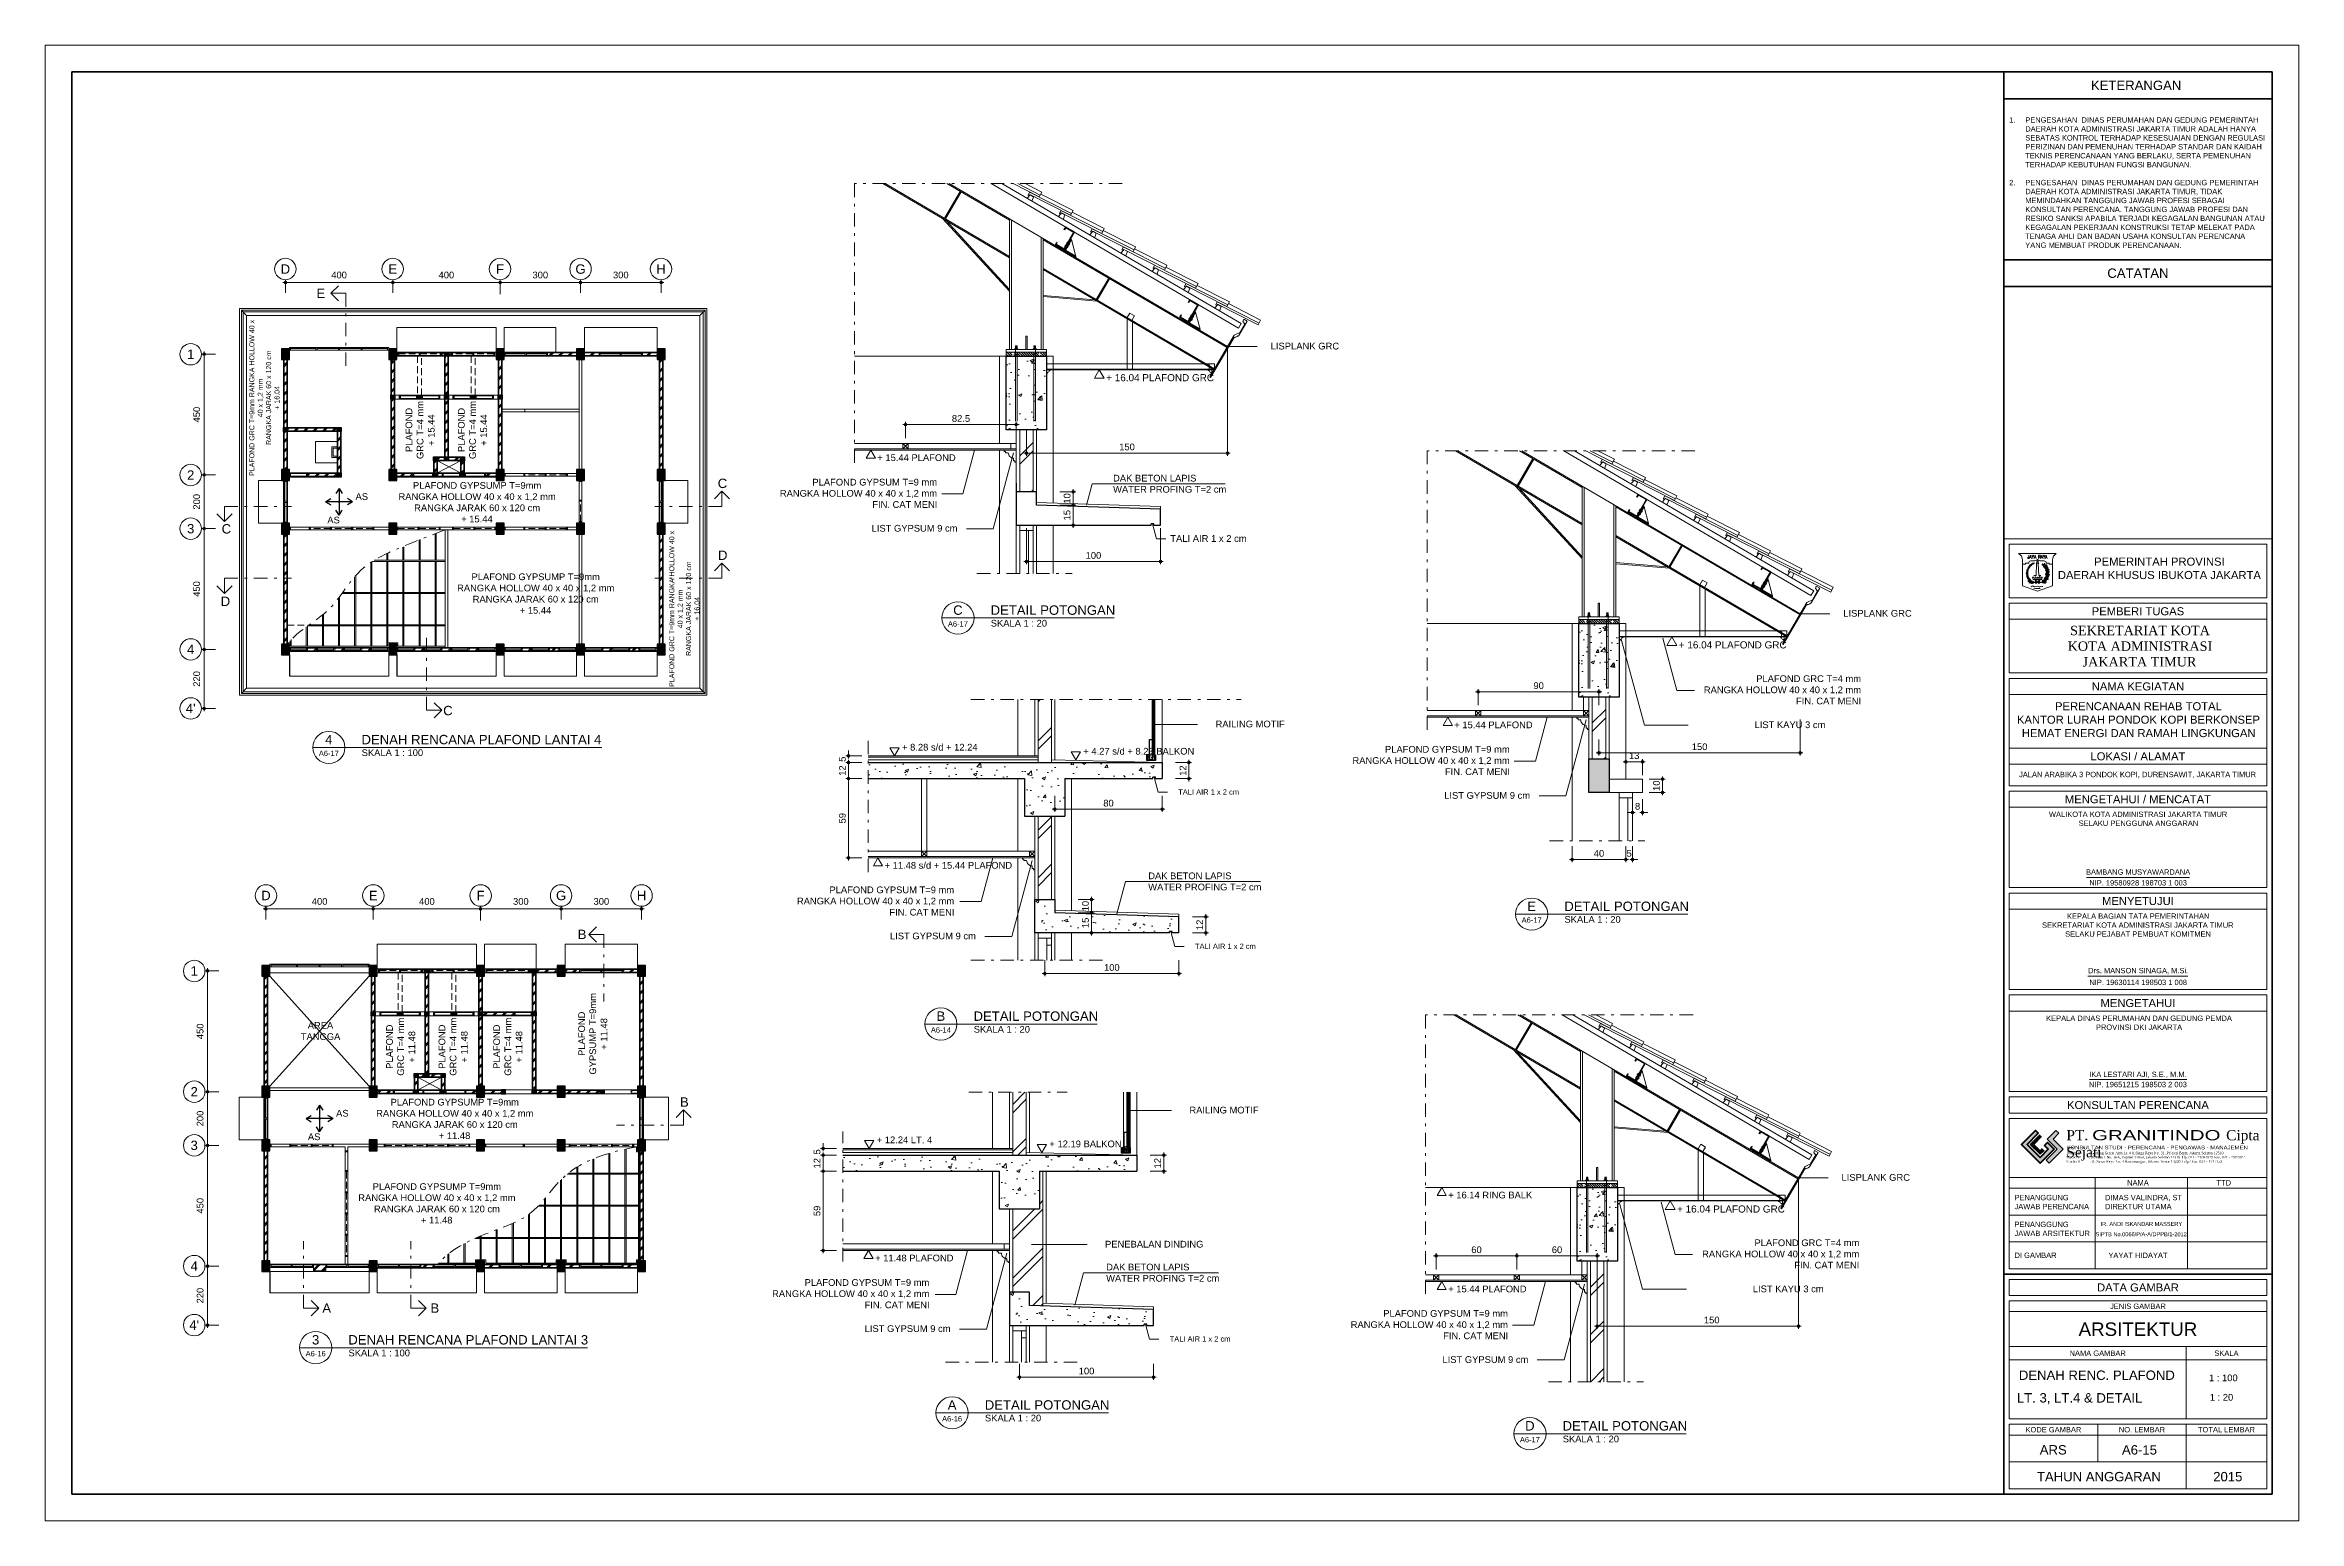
# Model space of a CAD drawing. Header units: millimetres. Extents: x -11 to 1625, y -267 to 195.
# Drawn here: x 911.2 to 995.2, y -212 to -157 of the extents above; entities that cross this region are included whole.
import ezdxf
from ezdxf.enums import TextEntityAlignment as Align

# ---------------------------------------------------------------- set-up
doc = ezdxf.new("R2010")
doc.units = ezdxf.units.MM
doc.linetypes.add('DASHDOT', pattern=[1, 0.5, -0.25, 0, -0.25])
doc.linetypes.add('HIDDEN', pattern=[0.375, 0.25, -0.125])
doc.layers.add('03-GRS', color=3, linetype='Continuous')
doc.layers.add('BESI', color=10, linetype='Continuous')
for name, color, linetype, lineweight in [('ars', 11, 'Continuous', 5), ('ARS DIN', 31, 'Continuous', 5), ('atap', 7, 'Continuous', 20), ('balok', 111, 'Continuous', 35), ('blk', 1, 'Continuous', 30), ('dinding', 5, 'Continuous', 15), ('GEN', 11, 'Continuous', 5), ('GRS KOP', 1, 'Continuous', 35), ('kap', 71, 'Continuous', 15), ('KOLOM', 1, 'Continuous', 30), ('kop', 7, 'Continuous', 20), ('kus', 63, 'Continuous', 15), ('lan', 7, 'Continuous', 15), ('logo', 7, 'Continuous', 50), ('not', 7, 'Continuous', 20), ('PARTISI', 190, 'Continuous', 9), ('pla', 213, 'Continuous', 15), ('sol kol', 8, 'Continuous', 0), ('tem', 5, 'Continuous', 20), ('u', 6, 'Continuous', 20)]:
    doc.layers.add(name, color=color, linetype=linetype, lineweight=lineweight)
doc.styles.add('BARU', font='complex.shx')
doc.styles.add('S', font='SIMPLEX', dxfattribs={"width": 1.1})
doc.styles.get("Standard").update_dxf_attribs({"font": 'ARIALUNI.TTF'})
doc.linetypes.add('BATTING', pattern='A,0.0001,-0.1,[134,ltypeshp.shx,S=0.1,R=0,X=-0.1,Y=0],-0.2,[134,ltypeshp.shx,S=0.1,R=180,X=0.1,Y=0],-0.1', length=0.4001)
doc.dimstyles.new('SK-20', dxfattribs={"dimtxt": 0.25, "dimasz": 0.1, "dimexe": 0.1, "dimexo": 0, "dimgap": 0.1, "dimtad": 1, "dimdec": 0, "dimlfac": 20, "dimzin": 12, "dimdsep": 46, "dimtxsty": 'Standard', "dimblk": 'BULAT', "dimcen": 0.1, "dimdle": 0.1, "dimclrd": 256, "dimclre": 256, "dimclrt": 256, "dimadec": 0, "dimazin": 3, "dimtfac": 1, "dimtdec": 0, "dimtix": 1, "dimtofl": 0, "dimtmove": 0, "dimatfit": 3, "dimldrblk": 'BULAT', "dimfxl": 0, "dimtolj": 1, "dimtzin": 0, "dimlwd": -1, "dimlwe": -1, "dimarcsym": 0})
doc.dimstyles.new('SK100', dxfattribs={"dimtxt": 0.25, "dimasz": 0.1, "dimexe": 0.1, "dimexo": 0, "dimgap": 0.15, "dimtad": 1, "dimdec": 0, "dimlfac": 100, "dimzin": 12, "dimdsep": 46, "dimtxsty": 'Standard', "dimblk": 'BULAT', "dimcen": 0.1, "dimclrd": 256, "dimclre": 256, "dimclrt": 256, "dimadec": 0, "dimazin": 3, "dimtfac": 1, "dimtdec": 0, "dimtofl": 0, "dimtmove": 0, "dimatfit": 3, "dimldrblk": 'BULAT', "dimfxl": 0, "dimtolj": 1, "dimtzin": 0, "dimlwd": -1, "dimlwe": -1, "dimarcsym": 0})
pattern_1 = [(45, (919.94634, -202.5791), (-0.1767767, 0.1767767), []), (45, (920.00884, -202.5791), (-0.1767767, 0.1767767), [])]
pattern_2 = [(45, (920.94634, -202.5791), (-0.1767767, 0.1767767), []), (45, (921.00884, -202.5791), (-0.1767767, 0.1767767), [])]
pattern_3 = [(45, (600.89872, -271.21423), (-0.1767767, 0.1767767), []), (45, (600.96122, -271.21423), (-0.1767767, 0.1767767), [])]
pattern_4 = [(45, (924.1706, -179.72142), (-0.1767767, 0.1767767), []), (45, (924.2331, -179.72142), (-0.1767767, 0.1767767), [])]
pattern_5 = [(45, (923.1706, -179.72142), (-0.1767767, 0.1767767), []), (45, (923.2331, -179.72142), (-0.1767767, 0.1767767), [])]
pattern_6 = [(45, (554.28823, -305.39086), (-0.1767767, 0.1767767), []), (45, (554.35073, -305.39086), (-0.1767767, 0.1767767), [])]
pattern_7 = [(50, (618.7576, -254.8837), (1.2752927, -0.1115736), [0.13335, -1.46685]), (355, (618.7576, -254.8837), (-0.246704, 1.337398), [0.10668, -1.173484]), (100.45144, (618.8639, -254.893), (1.0285887, 1.2258243), [0.11333, -1.2466317]), (46.1842, (618.7576, -254.5281), (1.897553, -0.294296), [0.200025, -2.200275]), (96.63556, (618.9158, -254.5526), (1.661829, 1.731983), [0.169995, -1.869949]), (351.18415, (618.7576, -254.528), (1.661829, 1.731983), [0.16002, -1.760218]), (21, (618.9354, -254.617), (1.0613007, -0.7158564), [0.13335, -1.46685]), (326, (618.9354, -254.617), (0.432614, 1.289316), [0.10668, -1.17348]), (71.45144, (619.0239, -254.6767), (1.493915, 0.5734594), [0.11333, -1.2466296]), (37.5, (618.75763, -254.8837), (0.0216202, 0.5918853), [0, -1.159256, 0, -1.19126, 0, -1.177925]), (7.5, (618.75763, -254.8837), (0.4677376, 0.701264), [0, -0.679196, 0, -1.132586, 0, -0.448945]), (327.5, (618.36114, -254.8837), (0.94913417, -0.0401012), [0, -0.4445, 0, -1.38684, 0, -1.84023]), (317.5, (618.1833, -254.8837), (1.0369043, 0.1779854), [0, -0.57785, 0, -0.921004, 0, -1.30683])]

msp = doc.modelspace()

# ---------------------------------------------------------------- texts
at = {"layer": 'not'}
for s, width, insert, char_height, attachment_point in [('\\pi0.078114;E', 0.417653289, (921.251359, -166.0752718), 0.35, 1), ('\\A1;LISPLANK GRC', 3.42598188, (956.8895088, -168.0926683), 0.25122825, 1), ('DAK BETON LAPIS WATER PROFING T=2 cm', 4.214865537, (951.0187267, -173.0145644), 0.25, 1), ('\\pi0.019228;AS', 0.486272514, (922.7654715, -173.6994245), 0.25, 1), ('\\pi0.57683;PLAFOND GYPSUMP T=9mm \\P\\pi0.038463;RANGKA HOLLOW 40 x 40 x 1,2 mm\\P\\pi0.62057;{\\A1;RANGKA JARAK 60 x 120 cm}\\P\\pi2.3742;+ 15.44', 5.88797597, (924.34751, -173.2862033), 0.25, 1), ('\\pi0.054239;C', 0.417653289, (936.2292147, -173.1578409), 0.35, 1), ('\\pi1.3935;PLAFOND GYPSUM T=9 mm\\P\\pi0.18083;RANGKA HOLLOW 40 x 40 x 1,2 mm\\P\\pi3.6263;FIN. CAT MENI', 5.991879666, (938.4178372, -173.1632481), 0.25, 1), ('\\pi0.019228;AS', 0.486272514, (921.7149827, -174.5765447), 0.25, 1), ('\\pi0.054239;C', 0.417653289, (917.740735, -174.8538467), 0.35, 1), ('\\pi1.6369;LIST GYPSUM 9 cm', 4.790343037, (940.3812065, -174.8813608), 0.25, 1), ('\\A1;TALI AIR 1 x 2 cm', 3.162948582, (953.1489449, -175.2629469), 0.25122825, 1), ('\\pi0.064147;D', 0.417653289, (936.2292147, -175.8369731), 0.35, 1), ('\\pi0.57683;PLAFOND GYPSUMP T=9mm \\P\\pi0.038463;RANGKA HOLLOW 40 x 40 x 1,2 mm\\P\\pi0.62057;{\\A1;RANGKA JARAK 60 x 120 cm}\\P\\pi2.3742;+ 15.44', 5.88797597, (926.530715, -176.6902477), 0.25, 1), ('D', 0.417653289, (918.1119834, -177.9042135), 0.35, 9), ('\\A1;LISPLANK GRC', 3.42598188, (978.2302948, -178.0502312), 0.25122825, 1), ('PLAFOND GRC T=4 mm\\PRANGKA HOLLOW 40 x 40 x 1,2 mm\\PFIN. CAT MENI', 5.991879666, (978.8967094, -180.4864376), 0.25, 3), ('\\pi0.054239;C', 0.417653289, (925.9966226, -181.625816), 0.35, 1), ('RAILING MOTIF', 4.790343037, (954.8367305, -182.1773831), 0.25, 1), (' LIST KAYU 3 cm', 4.790343037, (977.5652499, -182.2045503), 0.25, 3), ('\\pi1.3935;PLAFOND GYPSUM T=9 mm\\P\\pi0.18083;RANGKA HOLLOW 40 x 40 x 1,2 mm\\P\\pi3.6263;FIN. CAT MENI', 5.991879666, (959.7586233, -183.1208111), 0.25, 1), ('\\A1;TALI AIR 1 x 2 cm', 2.302947682, (953.4458324, -184.7353973), 0.2, 1), ('\\pi1.6369;LIST GYPSUM 9 cm', 4.790343037, (961.7219925, -184.8389238), 0.25, 1), ('DAK BETON LAPIS WATER PROFING T=2 cm', 4.214865537, (952.3285975, -187.8348558), 0.25, 1), ('\\pi1.3935;PLAFOND GYPSUM T=9 mm\\P\\pi0.18083;RANGKA HOLLOW 40 x 40 x 1,2 mm\\P\\pi3.6263;FIN. CAT MENI', 5.991879666, (939.0547247, -188.3569672), 0.25, 1), ('B', 0.417653289, (931.3918446, -189.9687616), 0.35, 3), ('\\pi1.6369;LIST GYPSUM 9 cm', 4.790343037, (941.0660772, -190.0750799), 0.25, 1), ('\\A1;TALI AIR 1 x 2 cm', 2.302947682, (954.0708324, -190.4853973), 0.2, 1), ('\\pi0.41677;AREA\\P\\pi0.15876;TANGGA', 1.784946573, (920.5859379, -193.4093749), 0.25, 1), ('\\pi0.57683;PLAFOND GYPSUMP T=9mm \\P\\pi0.038463;RANGKA HOLLOW 40 x 40 x 1,2 mm\\P\\pi0.62057;{\\A1;RANGKA JARAK 60 x 120 cm}\\P\\pi2.3736;+ 11.48', 5.88797597, (923.514467, -196.2688837), 0.25, 1), ('\\pi0.076562;B', 0.417653289, (934.8005197, -196.2156146), 0.35, 1), ('\\pi0.019228;AS', 0.486272514, (922.041215, -196.6821049), 0.25, 1), ('RAILING MOTIF', 4.790343037, (953.8626599, -196.5651535), 0.25, 1), ('\\pi0.019228;AS', 0.486272514, (920.9907262, -197.559225), 0.25, 1), ('\\A1;LISPLANK GRC', 3.42598188, (978.1655223, -199.0729), 0.25122825, 1), ('\\pi0.57683;PLAFOND GYPSUMP T=9mm \\P\\pi0.038463;RANGKA HOLLOW 40 x 40 x 1,2 mm\\P\\pi0.62057;{\\A1;RANGKA JARAK 60 x 120 cm}\\P\\pi2.3736;+ 11.48', 5.88797597, (922.8483491, -199.4146967), 0.25, 1), ('PENEBALAN DINDING', 4.790343037, (950.7188328, -201.5616015), 0.25, 1), ('PLAFOND GRC T=4 mm\\PRANGKA HOLLOW 40 x 40 x 1,2 mm\\PFIN. CAT MENI', 5.991879666, (978.8319369, -201.5091064), 0.25, 3), ('DAK BETON LAPIS WATER PROFING T=2 cm', 4.214865537, (950.7600514, -202.4145988), 0.25, 1), ('\\pi1.3935;PLAFOND GYPSUM T=9 mm\\P\\pi0.18083;RANGKA HOLLOW 40 x 40 x 1,2 mm\\P\\pi3.6263;FIN. CAT MENI', 5.991879666, (938.1289997, -202.9899395), 0.25, 1), (' LIST KAYU 3 cm', 4.790343037, (977.5004774, -203.2272191), 0.25, 3), ('\\pi0.045525;A', 0.417653289, (921.5008406, -203.8937616), 0.35, 1), ('\\pi0.076562;B', 0.417653289, (925.5008406, -203.8937616), 0.35, 1), ('\\pi1.6369;LIST GYPSUM 9 cm', 4.790343037, (940.1225312, -204.7080522), 0.25, 1), ('\\pi1.3935;PLAFOND GYPSUM T=9 mm\\P\\pi0.18083;RANGKA HOLLOW 40 x 40 x 1,2 mm\\P\\pi3.6263;FIN. CAT MENI', 5.991879666, (959.6938508, -204.1434799), 0.25, 1), ('\\A1;TALI AIR 1 x 2 cm', 2.302947682, (953.1272863, -205.1183696), 0.2, 1), ('\\pi1.6369;LIST GYPSUM 9 cm', 4.790343037, (961.65722, -205.8615926), 0.25, 1)]:
    msp.add_mtext_dynamic_manual_height_columns(s, width=width, gutter_width=4.3707989, heights=[0], dxfattribs=dict(at, insert=insert, char_height=char_height, attachment_point=attachment_point))
at = {"layer": 'not', "attachment_point": 1, "rotation": 90}
for s, width, insert, char_height in [('\\pi0.04765;PLAFOND GRC T=9mm RANGKA HOLLOW 40 x \\P\\pi2.2338;40 x 1,2 mm\\P\\pi1.2014;{\\A1;RANGKA JARAK 60 x 120 cm}\\P\\pi2.5167;+ 16.04', 5.88797597, (918.8269294, -173.1029264), 0.1875), ('\\pi0.26895;PLAFOND \\P\\pi0.0099125;GRC T=4 mm\\P\\pi0.50173;+ 15.44', 2.142949063, (924.649292, -172.4375026), 0.25), ('\\pi0.26895;PLAFOND \\P\\pi0.0099125;GRC T=4 mm\\P\\pi0.50173;+ 15.44', 2.142949063, (926.60337, -172.4375026), 0.25), ('\\pi0.04765;PLAFOND GRC T=9mm RANGKA HOLLOW 40 x \\P\\pi2.2338;40 x 1,2 mm\\P\\pi1.2014;{\\A1;RANGKA JARAK 60 x 120 cm}\\P\\pi2.5167;+ 16.04', 5.88797597, (934.4777782, -180.9649849), 0.1875), ('\\pi0.75106;PLAFOND \\P\\pi0.055294;GYPSUMP T=9mm\\P\\pi0.98324;+ 11.48', 3.107177006, (931.0844824, -195.420183), 0.25), ('\\pi0.26895;PLAFOND \\P\\pi0.0099125;GRC T=4 mm\\P\\pi0.50113;+ 11.48', 2.142949063, (923.9250355, -195.420183), 0.25), ('\\pi0.26895;PLAFOND \\P\\pi0.0099125;GRC T=4 mm\\P\\pi0.50113;+ 11.48', 2.142949063, (925.8791135, -195.420183), 0.25), ('\\pi0.26895;PLAFOND \\P\\pi0.0099125;GRC T=4 mm\\P\\pi0.50113;+ 11.48', 2.142949063, (927.9187645, -195.420183), 0.25)]:
    msp.add_mtext_dynamic_manual_height_columns(s, width=width, gutter_width=4.3707989, heights=[0], dxfattribs=dict(at, insert=insert, char_height=char_height))

# ---------------------------------------------------------------- blocks, each defined once
blk = doc.blocks.new('Ndtpd')
blk.add_line((0.75, 0), (-0.75, 0))
blk.add_circle((0, 0), 0.747)
at = {"flags": 4}
for tag, height, p in [('NO', 0.5, (0, 0.15)), ('NOLBR', 0.3, (0, -0.4))]:
    blk.add_attdef(tag, text='', height=height, dxfattribs=at).set_placement(p, align=Align.CENTER)
for tag, p, height in [('NDTPD', (1.52, 0.15), 0.5), ('SKALA', (1.52, -0.4), 0.3)]:
    blk.add_attdef(tag, p, '', height=height, dxfattribs=at)
blk = doc.blocks.new('K1')
at = {"layer": 'KOLOM'}
blk.add_lwpolyline([(0.2, 0.15), (-0.2, 0.15), (-0.2, -0.15), (0.2, -0.15), (0.2, 0.15)], dxfattribs=at)
blk = doc.blocks.new('KP')
at = {"layer": 'KOLOM'}
blk.add_lwpolyline([(0.075, -0.075), (-0.075, -0.075), (-0.075, 0.075), (0.075, 0.075), (0.075, -0.075)], dxfattribs=at)
blk = doc.blocks.new('BULAT')
for p, q in [((-1, 0), (1, 0)), ((0, -1), (0, 1))]:
    blk.add_line(p, q)
blk.add_circle((0, 0), 0.5)
blk = doc.blocks.new('*D2707')
at = {"layer": 'Defpoints', "color": 0, "ltscale": 0.15}
for p in [(917.271, -198.004), (917.696, -198.004), (917.696, -202.504)]:
    blk.add_point(p, dxfattribs=at)
at = {"layer": 'u', "ltscale": 0.15}
for p, q in [((917.696, -198.004), (917.171, -198.004)), ((917.271, -202.404), (917.271, -198.104)), ((917.696, -202.504), (917.171, -202.504))]:
    blk.add_line(p, q, dxfattribs=at)
at = {"layer": 'u', "ltscale": 0.15, "xscale": 0.1, "yscale": 0.1, "zscale": 0.1}
for p, rotation in [((917.271, -198.004), 90), ((917.271, -202.504), 270)]:
    blk.add_blockref('BULAT', p, dxfattribs=dict(at, rotation=rotation))
at = {"layer": 'u', "ltscale": 0.15, "insert": (916.994, -200.254), "char_height": 0.25, "attachment_point": 5, "rotation": 90}
blk.add_mtext('\\A1;450', dxfattribs=at)
blk = doc.blocks.new('*D2708')
at = {"layer": 'Defpoints', "color": 0, "ltscale": 0.15}
for p in [(917.271, -202.504), (917.696, -202.504), (917.696, -204.704)]:
    blk.add_point(p, dxfattribs=at)
at = {"layer": 'u', "ltscale": 0.15}
for p, q in [((917.696, -202.504), (917.171, -202.504)), ((917.271, -204.604), (917.271, -202.604)), ((917.696, -204.704), (917.171, -204.704))]:
    blk.add_line(p, q, dxfattribs=at)
at = {"layer": 'u', "ltscale": 0.15, "xscale": 0.1, "yscale": 0.1, "zscale": 0.1}
for p, rotation in [((917.271, -202.504), 90), ((917.271, -204.704), 270)]:
    blk.add_blockref('BULAT', p, dxfattribs=dict(at, rotation=rotation))
at = {"layer": 'u', "ltscale": 0.15, "insert": (916.994, -203.604), "char_height": 0.25, "attachment_point": 5, "rotation": 90}
blk.add_mtext('\\A1;220', dxfattribs=at)
blk = doc.blocks.new('*D2709')
at = {"layer": 'Defpoints', "color": 0, "ltscale": 0.15}
for p in [(917.271, -196.004), (917.696, -196.004), (917.696, -198.004)]:
    blk.add_point(p, dxfattribs=at)
at = {"layer": 'u', "ltscale": 0.15}
for p, q in [((917.696, -196.004), (917.171, -196.004)), ((917.271, -197.904), (917.271, -196.104)), ((917.696, -198.004), (917.171, -198.004))]:
    blk.add_line(p, q, dxfattribs=at)
at = {"layer": 'u', "ltscale": 0.15, "xscale": 0.1, "yscale": 0.1, "zscale": 0.1}
for p, rotation in [((917.271, -196.004), 90), ((917.271, -198.004), 270)]:
    blk.add_blockref('BULAT', p, dxfattribs=dict(at, rotation=rotation))
at = {"layer": 'u', "ltscale": 0.15, "insert": (916.994, -197.004), "char_height": 0.25, "attachment_point": 5, "rotation": 90}
blk.add_mtext('\\A1;200', dxfattribs=at)
blk = doc.blocks.new('*D2710')
at = {"layer": 'Defpoints', "color": 0, "ltscale": 0.15}
for p in [(917.696, -191.504), (917.271, -196.004), (917.696, -196.004)]:
    blk.add_point(p, dxfattribs=at)
at = {"layer": 'u', "ltscale": 0.15}
for p, q in [((917.696, -191.504), (917.171, -191.504)), ((917.271, -191.604), (917.271, -195.904)), ((917.696, -196.004), (917.171, -196.004))]:
    blk.add_line(p, q, dxfattribs=at)
at = {"layer": 'u', "ltscale": 0.15, "xscale": 0.1, "yscale": 0.1, "zscale": 0.1}
for p, rotation in [((917.271, -191.504), 90), ((917.271, -196.004), 270)]:
    blk.add_blockref('BULAT', p, dxfattribs=dict(at, rotation=rotation))
at = {"layer": 'u', "ltscale": 0.15, "insert": (916.994, -193.754), "char_height": 0.25, "attachment_point": 5, "rotation": 90}
blk.add_mtext('\\A1;450', dxfattribs=at)
blk = doc.blocks.new('NAV')
blk.add_circle((0, -0.4), 0.4)
at = {"style": 'S', "width": 0.75, "flags": 4}
blk.add_attdef('AV', text='', height=0.3, dxfattribs=at).set_placement((0, -0.4), align=Align.MIDDLE)
blk = doc.blocks.new('*D2711')
at = {"layer": 'Defpoints', "color": 0, "ltscale": 0.15}
for p in [(923.446, -189.582), (927.446, -189.193), (927.446, -189.629)]:
    blk.add_point(p, dxfattribs=at)
at = {"layer": 'u', "ltscale": 0.15}
for p, q in [((923.446, -189.582), (923.446, -189.093)), ((923.546, -189.193), (927.346, -189.193)), ((927.446, -189.629), (927.446, -189.093))]:
    blk.add_line(p, q, dxfattribs=at)
at = {"layer": 'u', "ltscale": 0.15, "xscale": 0.1, "yscale": 0.1, "zscale": 0.1, "rotation": 180}
blk.add_blockref('BULAT', (923.446, -189.193), dxfattribs=at)
at = {"layer": 'u', "ltscale": 0.15, "xscale": 0.1, "yscale": 0.1, "zscale": 0.1}
blk.add_blockref('BULAT', (927.446, -189.193), dxfattribs=at)
at = {"layer": 'u', "ltscale": 0.15, "insert": (925.446, -188.915), "char_height": 0.25, "attachment_point": 5}
blk.add_mtext('\\A1;400', dxfattribs=at)
blk = doc.blocks.new('*D2712')
at = {"layer": 'Defpoints', "color": 0, "ltscale": 0.15}
for p in [(927.446, -189.629), (930.446, -189.193), (930.446, -189.582)]:
    blk.add_point(p, dxfattribs=at)
at = {"layer": 'u', "ltscale": 0.15}
for p, q in [((927.446, -189.629), (927.446, -189.093)), ((927.546, -189.193), (930.346, -189.193)), ((930.446, -189.582), (930.446, -189.093))]:
    blk.add_line(p, q, dxfattribs=at)
at = {"layer": 'u', "ltscale": 0.15, "xscale": 0.1, "yscale": 0.1, "zscale": 0.1, "rotation": 180}
blk.add_blockref('BULAT', (927.446, -189.193), dxfattribs=at)
at = {"layer": 'u', "ltscale": 0.15, "xscale": 0.1, "yscale": 0.1, "zscale": 0.1}
blk.add_blockref('BULAT', (930.446, -189.193), dxfattribs=at)
at = {"layer": 'u', "ltscale": 0.15, "insert": (928.946, -188.915), "char_height": 0.25, "attachment_point": 5}
blk.add_mtext('\\A1;300', dxfattribs=at)
blk = doc.blocks.new('*D2713')
at = {"layer": 'Defpoints', "color": 0, "ltscale": 0.15}
for p in [(919.446, -189.582), (923.446, -189.193), (923.446, -189.582)]:
    blk.add_point(p, dxfattribs=at)
at = {"layer": 'u', "ltscale": 0.15}
for p, q in [((919.446, -189.582), (919.446, -189.093)), ((919.546, -189.193), (923.346, -189.193)), ((923.446, -189.582), (923.446, -189.093))]:
    blk.add_line(p, q, dxfattribs=at)
at = {"layer": 'u', "ltscale": 0.15, "xscale": 0.1, "yscale": 0.1, "zscale": 0.1, "rotation": 180}
blk.add_blockref('BULAT', (919.446, -189.193), dxfattribs=at)
at = {"layer": 'u', "ltscale": 0.15, "xscale": 0.1, "yscale": 0.1, "zscale": 0.1}
blk.add_blockref('BULAT', (923.446, -189.193), dxfattribs=at)
at = {"layer": 'u', "ltscale": 0.15, "insert": (921.446, -188.915), "char_height": 0.25, "attachment_point": 5}
blk.add_mtext('\\A1;400', dxfattribs=at)
blk = doc.blocks.new('*D2714')
at = {"layer": 'Defpoints', "color": 0, "ltscale": 0.15}
for p in [(930.446, -189.582), (933.446, -189.193), (933.446, -189.582)]:
    blk.add_point(p, dxfattribs=at)
at = {"layer": 'u', "ltscale": 0.15}
for p, q in [((930.446, -189.582), (930.446, -189.093)), ((930.546, -189.193), (933.346, -189.193)), ((933.446, -189.582), (933.446, -189.093))]:
    blk.add_line(p, q, dxfattribs=at)
at = {"layer": 'u', "ltscale": 0.15, "xscale": 0.1, "yscale": 0.1, "zscale": 0.1, "rotation": 180}
blk.add_blockref('BULAT', (930.446, -189.193), dxfattribs=at)
at = {"layer": 'u', "ltscale": 0.15, "xscale": 0.1, "yscale": 0.1, "zscale": 0.1}
blk.add_blockref('BULAT', (933.446, -189.193), dxfattribs=at)
at = {"layer": 'u', "ltscale": 0.15, "insert": (931.946, -188.915), "char_height": 0.25, "attachment_point": 5}
blk.add_mtext('\\A1;300', dxfattribs=at)
blk = doc.blocks.new('*D2715')
at = {"layer": 'Defpoints', "color": 0, "ltscale": 0.15}
for p in [(917.141, -175.021), (917.566, -175.021), (917.566, -179.521)]:
    blk.add_point(p, dxfattribs=at)
at = {"layer": 'u', "ltscale": 0.15}
for p, q in [((917.566, -175.021), (917.041, -175.021)), ((917.141, -179.421), (917.141, -175.121)), ((917.566, -179.521), (917.041, -179.521))]:
    blk.add_line(p, q, dxfattribs=at)
at = {"layer": 'u', "ltscale": 0.15, "xscale": 0.1, "yscale": 0.1, "zscale": 0.1}
for p, rotation in [((917.141, -175.021), 90), ((917.141, -179.521), 270)]:
    blk.add_blockref('BULAT', p, dxfattribs=dict(at, rotation=rotation))
at = {"layer": 'u', "ltscale": 0.15, "insert": (916.864, -177.271), "char_height": 0.25, "attachment_point": 5, "rotation": 90}
blk.add_mtext('\\A1;450', dxfattribs=at)
blk = doc.blocks.new('*D2716')
at = {"layer": 'Defpoints', "color": 0, "ltscale": 0.15}
for p in [(917.141, -179.521), (917.566, -179.521), (917.566, -181.721)]:
    blk.add_point(p, dxfattribs=at)
at = {"layer": 'u', "ltscale": 0.15}
for p, q in [((917.566, -179.521), (917.041, -179.521)), ((917.141, -181.621), (917.141, -179.621)), ((917.566, -181.721), (917.041, -181.721))]:
    blk.add_line(p, q, dxfattribs=at)
at = {"layer": 'u', "ltscale": 0.15, "xscale": 0.1, "yscale": 0.1, "zscale": 0.1}
for p, rotation in [((917.141, -179.521), 90), ((917.141, -181.721), 270)]:
    blk.add_blockref('BULAT', p, dxfattribs=dict(at, rotation=rotation))
at = {"layer": 'u', "ltscale": 0.15, "insert": (916.864, -180.621), "char_height": 0.25, "attachment_point": 5, "rotation": 90}
blk.add_mtext('\\A1;220', dxfattribs=at)
blk = doc.blocks.new('*D2717')
at = {"layer": 'Defpoints', "color": 0, "ltscale": 0.15}
for p in [(917.141, -173.021), (917.566, -173.021), (917.566, -175.021)]:
    blk.add_point(p, dxfattribs=at)
at = {"layer": 'u', "ltscale": 0.15}
for p, q in [((917.566, -173.021), (917.041, -173.021)), ((917.141, -174.921), (917.141, -173.121)), ((917.566, -175.021), (917.041, -175.021))]:
    blk.add_line(p, q, dxfattribs=at)
at = {"layer": 'u', "ltscale": 0.15, "xscale": 0.1, "yscale": 0.1, "zscale": 0.1}
for p, rotation in [((917.141, -173.021), 90), ((917.141, -175.021), 270)]:
    blk.add_blockref('BULAT', p, dxfattribs=dict(at, rotation=rotation))
at = {"layer": 'u', "ltscale": 0.15, "insert": (916.864, -174.021), "char_height": 0.25, "attachment_point": 5, "rotation": 90}
blk.add_mtext('\\A1;200', dxfattribs=at)
blk = doc.blocks.new('*D2718')
at = {"layer": 'Defpoints', "color": 0, "ltscale": 0.15}
for p in [(917.566, -168.521), (917.141, -173.021), (917.566, -173.021)]:
    blk.add_point(p, dxfattribs=at)
at = {"layer": 'u', "ltscale": 0.15}
for p, q in [((917.566, -168.521), (917.041, -168.521)), ((917.141, -168.621), (917.141, -172.921)), ((917.566, -173.021), (917.041, -173.021))]:
    blk.add_line(p, q, dxfattribs=at)
at = {"layer": 'u', "ltscale": 0.15, "xscale": 0.1, "yscale": 0.1, "zscale": 0.1}
for p, rotation in [((917.141, -168.521), 90), ((917.141, -173.021), 270)]:
    blk.add_blockref('BULAT', p, dxfattribs=dict(at, rotation=rotation))
at = {"layer": 'u', "ltscale": 0.15, "insert": (916.864, -170.771), "char_height": 0.25, "attachment_point": 5, "rotation": 90}
blk.add_mtext('\\A1;450', dxfattribs=at)
blk = doc.blocks.new('*D2719')
at = {"layer": 'Defpoints', "color": 0, "ltscale": 0.15}
for p in [(924.171, -166.235), (928.171, -165.847), (928.171, -166.283)]:
    blk.add_point(p, dxfattribs=at)
at = {"layer": 'u', "ltscale": 0.15}
for p, q in [((924.171, -166.235), (924.171, -165.747)), ((924.271, -165.847), (928.071, -165.847)), ((928.171, -166.283), (928.171, -165.747))]:
    blk.add_line(p, q, dxfattribs=at)
at = {"layer": 'u', "ltscale": 0.15, "xscale": 0.1, "yscale": 0.1, "zscale": 0.1, "rotation": 180}
blk.add_blockref('BULAT', (924.171, -165.847), dxfattribs=at)
at = {"layer": 'u', "ltscale": 0.15, "xscale": 0.1, "yscale": 0.1, "zscale": 0.1}
blk.add_blockref('BULAT', (928.171, -165.847), dxfattribs=at)
at = {"layer": 'u', "ltscale": 0.15, "insert": (926.171, -165.569), "char_height": 0.25, "attachment_point": 5}
blk.add_mtext('\\A1;400', dxfattribs=at)
blk = doc.blocks.new('*D2720')
at = {"layer": 'Defpoints', "color": 0, "ltscale": 0.15}
for p in [(928.171, -166.283), (931.171, -165.847), (931.171, -166.235)]:
    blk.add_point(p, dxfattribs=at)
at = {"layer": 'u', "ltscale": 0.15}
for p, q in [((928.171, -166.283), (928.171, -165.747)), ((928.271, -165.847), (931.071, -165.847)), ((931.171, -166.235), (931.171, -165.747))]:
    blk.add_line(p, q, dxfattribs=at)
at = {"layer": 'u', "ltscale": 0.15, "xscale": 0.1, "yscale": 0.1, "zscale": 0.1, "rotation": 180}
blk.add_blockref('BULAT', (928.171, -165.847), dxfattribs=at)
at = {"layer": 'u', "ltscale": 0.15, "xscale": 0.1, "yscale": 0.1, "zscale": 0.1}
blk.add_blockref('BULAT', (931.171, -165.847), dxfattribs=at)
at = {"layer": 'u', "ltscale": 0.15, "insert": (929.671, -165.569), "char_height": 0.25, "attachment_point": 5}
blk.add_mtext('\\A1;300', dxfattribs=at)
blk = doc.blocks.new('*D2721')
at = {"layer": 'Defpoints', "color": 0, "ltscale": 0.15}
for p in [(920.171, -166.235), (924.171, -165.847), (924.171, -166.235)]:
    blk.add_point(p, dxfattribs=at)
at = {"layer": 'u', "ltscale": 0.15}
for p, q in [((920.171, -166.235), (920.171, -165.747)), ((920.271, -165.847), (924.071, -165.847)), ((924.171, -166.235), (924.171, -165.747))]:
    blk.add_line(p, q, dxfattribs=at)
at = {"layer": 'u', "ltscale": 0.15, "xscale": 0.1, "yscale": 0.1, "zscale": 0.1, "rotation": 180}
blk.add_blockref('BULAT', (920.171, -165.847), dxfattribs=at)
at = {"layer": 'u', "ltscale": 0.15, "xscale": 0.1, "yscale": 0.1, "zscale": 0.1}
blk.add_blockref('BULAT', (924.171, -165.847), dxfattribs=at)
at = {"layer": 'u', "ltscale": 0.15, "insert": (922.171, -165.569), "char_height": 0.25, "attachment_point": 5}
blk.add_mtext('\\A1;400', dxfattribs=at)
blk = doc.blocks.new('*D2722')
at = {"layer": 'Defpoints', "color": 0, "ltscale": 0.15}
for p in [(931.171, -166.235), (934.171, -165.847), (934.171, -166.235)]:
    blk.add_point(p, dxfattribs=at)
at = {"layer": 'u', "ltscale": 0.15}
for p, q in [((931.171, -166.235), (931.171, -165.747)), ((931.271, -165.847), (934.071, -165.847)), ((934.171, -166.235), (934.171, -165.747))]:
    blk.add_line(p, q, dxfattribs=at)
at = {"layer": 'u', "ltscale": 0.15, "xscale": 0.1, "yscale": 0.1, "zscale": 0.1, "rotation": 180}
blk.add_blockref('BULAT', (931.171, -165.847), dxfattribs=at)
at = {"layer": 'u', "ltscale": 0.15, "xscale": 0.1, "yscale": 0.1, "zscale": 0.1}
blk.add_blockref('BULAT', (934.171, -165.847), dxfattribs=at)
at = {"layer": 'u', "ltscale": 0.15, "insert": (932.671, -165.569), "char_height": 0.25, "attachment_point": 5}
blk.add_mtext('\\A1;300', dxfattribs=at)
blk = doc.blocks.new('PEILA')
blk.add_lwpolyline([(-0.188, -0.325), (0.188, -0.325), (0, 0)], close=True)
at = {"style": 'S', "width": 1.1, "flags": 4}
blk.add_attdef('CAT', (0.265, -0.289), '', height=0.2, dxfattribs=at)
blk = doc.blocks.new('*D2779')
at = {"layer": 'Defpoints', "color": 0, "ltscale": 0.15}
for p in [(947.529, -206.144), (952.529, -206.144), (947.529, -206.644)]:
    blk.add_point(p, dxfattribs=at)
at = {"layer": 'u', "ltscale": 0.15}
for p, q in [((947.529, -206.144), (947.529, -206.744)), ((952.529, -206.144), (952.529, -206.744)), ((952.429, -206.644), (947.629, -206.644))]:
    blk.add_line(p, q, dxfattribs=at)
at = {"layer": 'u', "ltscale": 0.15, "xscale": 0.1, "yscale": 0.1, "zscale": 0.1, "rotation": 180}
blk.add_blockref('BULAT', (947.529, -206.644), dxfattribs=at)
at = {"layer": 'u', "ltscale": 0.15, "xscale": 0.1, "yscale": 0.1, "zscale": 0.1}
blk.add_blockref('BULAT', (952.529, -206.644), dxfattribs=at)
at = {"layer": 'u', "ltscale": 0.15, "insert": (950.029, -206.416), "char_height": 0.25, "attachment_point": 5}
blk.add_mtext('\\A1;100', dxfattribs=at)
blk = doc.blocks.new('*D2780')
at = {"layer": 'Defpoints', "color": 0, "ltscale": 0.15}
for p in [(952.404, -198.371), (952.404, -198.971), (952.904, -198.971)]:
    blk.add_point(p, dxfattribs=at)
at = {"layer": 'u', "ltscale": 0.15}
for p, q in [((952.404, -198.371), (953.004, -198.371)), ((952.404, -198.971), (953.004, -198.971)), ((952.904, -198.471), (952.904, -198.871))]:
    blk.add_line(p, q, dxfattribs=at)
at = {"layer": 'u', "ltscale": 0.15, "xscale": 0.1, "yscale": 0.1, "zscale": 0.1}
for p, rotation in [((952.904, -198.371), 90), ((952.904, -198.971), 270)]:
    blk.add_blockref('BULAT', p, dxfattribs=dict(at, rotation=rotation))
at = {"layer": 'u', "ltscale": 0.15, "insert": (952.678, -198.671), "char_height": 0.25, "attachment_point": 5, "rotation": 90}
blk.add_mtext('\\A1;12', dxfattribs=at)
blk = doc.blocks.new('*D2781')
at = {"layer": 'Defpoints', "color": 0, "ltscale": 0.15}
for p in [(940.712, -198.121), (940.212, -198.371), (940.712, -198.371)]:
    blk.add_point(p, dxfattribs=at)
at = {"layer": 'u', "ltscale": 0.15}
for p, q in [((940.712, -198.121), (940.112, -198.121)), ((940.212, -198.021), (940.212, -197.921)), ((940.712, -198.371), (940.112, -198.371)), ((940.212, -198.471), (940.212, -198.571))]:
    blk.add_line(p, q, dxfattribs=at)
at = {"layer": 'u', "ltscale": 0.15, "xscale": 0.1, "yscale": 0.1, "zscale": 0.1}
for p, rotation in [((940.212, -198.121), 270), ((940.212, -198.371), 90)]:
    blk.add_blockref('BULAT', p, dxfattribs=dict(at, rotation=rotation))
at = {"layer": 'u', "ltscale": 0.15, "insert": (939.985, -198.246), "char_height": 0.25, "attachment_point": 5, "rotation": 90}
blk.add_mtext('\\A1;5', dxfattribs=at)
blk = doc.blocks.new('*D2782')
at = {"layer": 'Defpoints', "color": 0, "ltscale": 0.15}
for p in [(940.212, -198.971), (940.712, -198.371), (940.712, -198.971)]:
    blk.add_point(p, dxfattribs=at)
at = {"layer": 'u', "ltscale": 0.15}
for p, q in [((940.712, -198.371), (940.112, -198.371)), ((940.712, -198.971), (940.112, -198.971)), ((940.212, -198.471), (940.212, -198.871))]:
    blk.add_line(p, q, dxfattribs=at)
at = {"layer": 'u', "ltscale": 0.15, "xscale": 0.1, "yscale": 0.1, "zscale": 0.1}
for p, rotation in [((940.212, -198.371), 90), ((940.212, -198.971), 270)]:
    blk.add_blockref('BULAT', p, dxfattribs=dict(at, rotation=rotation))
at = {"layer": 'u', "ltscale": 0.15, "insert": (939.987, -198.671), "char_height": 0.25, "attachment_point": 5, "rotation": 90}
blk.add_mtext('\\A1;12', dxfattribs=at)
blk = doc.blocks.new('PEIL')
blk.add_lwpolyline([(-0.188, 0.325), (0.188, 0.325), (0, 0)], close=True)
at = {"style": 'S', "width": 1.1, "flags": 4}
blk.add_attdef('CAT', (0.265, 0.036), '', height=0.2, dxfattribs=at)
blk = doc.blocks.new('*D2790')
at = {"layer": 'Defpoints', "color": 0, "ltscale": 0.15}
for p in [(940.712, -198.971), (940.212, -201.921), (940.712, -201.921)]:
    blk.add_point(p, dxfattribs=at)
at = {"layer": 'u', "ltscale": 0.15}
for p, q in [((940.712, -198.971), (940.112, -198.971)), ((940.212, -199.071), (940.212, -201.821)), ((940.712, -201.921), (940.112, -201.921))]:
    blk.add_line(p, q, dxfattribs=at)
at = {"layer": 'u', "ltscale": 0.15, "xscale": 0.1, "yscale": 0.1, "zscale": 0.1}
for p, rotation in [((940.212, -198.971), 90), ((940.212, -201.921), 270)]:
    blk.add_blockref('BULAT', p, dxfattribs=dict(at, rotation=rotation))
at = {"layer": 'u', "ltscale": 0.15, "insert": (939.985, -200.446), "char_height": 0.25, "attachment_point": 5, "rotation": 90}
blk.add_mtext('\\A1;59', dxfattribs=at)
blk = doc.blocks.new('*D2871')
at = {"layer": 'Defpoints', "color": 0, "ltscale": 0.15}
for p in [(976.564, -199.214), (969.063, -202.325), (969.063, -204.743)]:
    blk.add_point(p, dxfattribs=at)
at = {"layer": 'u', "ltscale": 0.15}
for p, q in [((976.564, -199.214), (976.564, -204.843)), ((969.063, -202.325), (969.063, -204.843)), ((976.464, -204.743), (969.163, -204.743))]:
    blk.add_line(p, q, dxfattribs=at)
at = {"layer": 'u', "ltscale": 0.15, "xscale": 0.1, "yscale": 0.1, "zscale": 0.1, "rotation": 180}
blk.add_blockref('BULAT', (969.063, -204.743), dxfattribs=at)
at = {"layer": 'u', "ltscale": 0.15, "xscale": 0.1, "yscale": 0.1, "zscale": 0.1}
blk.add_blockref('BULAT', (976.564, -204.743), dxfattribs=at)
at = {"layer": 'u', "ltscale": 0.15, "insert": (973.33, -204.516), "char_height": 0.25, "attachment_point": 5}
blk.add_mtext('\\A1;150', dxfattribs=at)
blk = doc.blocks.new('*D2872')
at = {"layer": 'Defpoints', "color": 0, "ltscale": 0.15}
for p in [(970.999, -184.352), (970.999, -184.852), (971.499, -184.852)]:
    blk.add_point(p, dxfattribs=at)
at = {"layer": 'u', "ltscale": 0.15}
for p, q in [((970.999, -184.352), (971.599, -184.352)), ((971.499, -184.452), (971.499, -184.752)), ((970.999, -184.852), (971.599, -184.852))]:
    blk.add_line(p, q, dxfattribs=at)
at = {"layer": 'u', "ltscale": 0.15, "xscale": 0.1, "yscale": 0.1, "zscale": 0.1}
for p, rotation in [((971.499, -184.352), 90), ((971.499, -184.852), 270)]:
    blk.add_blockref('BULAT', p, dxfattribs=dict(at, rotation=rotation))
at = {"layer": 'u', "ltscale": 0.15, "insert": (971.271, -184.602), "char_height": 0.25, "attachment_point": 5, "rotation": 90}
blk.add_mtext('\\A1;10', dxfattribs=at)
blk = doc.blocks.new('*D2873')
at = {"layer": 'Defpoints', "color": 0, "ltscale": 0.15}
for p in [(970.753, -183.714), (970.128, -184.214), (970.753, -184.214)]:
    blk.add_point(p, dxfattribs=at)
at = {"layer": 'u', "ltscale": 0.15}
for p, q in [((970.128, -184.214), (970.128, -183.614)), ((970.228, -183.714), (970.653, -183.714)), ((970.753, -184.214), (970.753, -183.614))]:
    blk.add_line(p, q, dxfattribs=at)
at = {"layer": 'u', "ltscale": 0.15, "xscale": 0.1, "yscale": 0.1, "zscale": 0.1, "rotation": 180}
blk.add_blockref('BULAT', (970.128, -183.714), dxfattribs=at)
at = {"layer": 'u', "ltscale": 0.15, "xscale": 0.1, "yscale": 0.1, "zscale": 0.1}
blk.add_blockref('BULAT', (970.753, -183.714), dxfattribs=at)
at = {"layer": 'u', "ltscale": 0.15, "insert": (970.441, -183.486), "char_height": 0.25, "attachment_point": 5}
blk.add_mtext('\\A1;13', dxfattribs=at)
blk = doc.blocks.new('*D2874')
at = {"layer": 'Defpoints', "color": 0, "ltscale": 0.15}
for p in [(970.378, -185.098), (970.753, -185.098), (970.753, -185.598)]:
    blk.add_point(p, dxfattribs=at)
at = {"layer": 'u', "ltscale": 0.15}
for p, q in [((970.278, -185.598), (970.178, -185.598)), ((970.378, -185.098), (970.378, -185.698)), ((970.753, -185.098), (970.753, -185.698)), ((970.853, -185.598), (970.953, -185.598))]:
    blk.add_line(p, q, dxfattribs=at)
at = {"layer": 'u', "ltscale": 0.15, "xscale": 0.1, "yscale": 0.1, "zscale": 0.1}
blk.add_blockref('BULAT', (970.378, -185.598), dxfattribs=at)
at = {"layer": 'u', "ltscale": 0.15, "xscale": 0.1, "yscale": 0.1, "zscale": 0.1, "rotation": 180}
blk.add_blockref('BULAT', (970.753, -185.598), dxfattribs=at)
at = {"layer": 'u', "ltscale": 0.15, "insert": (970.566, -185.37), "char_height": 0.25, "attachment_point": 5}
blk.add_mtext('\\A1;8', dxfattribs=at)
blk = doc.blocks.new('*D2875')
at = {"layer": 'Defpoints', "color": 0, "ltscale": 0.15}
for p in [(968.128, -186.852), (970.128, -186.852), (970.128, -187.352)]:
    blk.add_point(p, dxfattribs=at)
at = {"layer": 'u', "ltscale": 0.15}
for p, q in [((968.128, -186.852), (968.128, -187.452)), ((970.128, -186.852), (970.128, -187.452)), ((968.228, -187.352), (970.028, -187.352))]:
    blk.add_line(p, q, dxfattribs=at)
at = {"layer": 'u', "ltscale": 0.15, "xscale": 0.1, "yscale": 0.1, "zscale": 0.1, "rotation": 180}
blk.add_blockref('BULAT', (968.128, -187.352), dxfattribs=at)
at = {"layer": 'u', "ltscale": 0.15, "xscale": 0.1, "yscale": 0.1, "zscale": 0.1}
blk.add_blockref('BULAT', (970.128, -187.352), dxfattribs=at)
at = {"layer": 'u', "ltscale": 0.15, "insert": (969.128, -187.124), "char_height": 0.25, "attachment_point": 5}
blk.add_mtext('\\A1;40', dxfattribs=at)
blk = doc.blocks.new('*D2876')
at = {"layer": 'Defpoints', "color": 0, "ltscale": 0.15}
for p in [(970.128, -186.852), (970.378, -186.852), (970.128, -187.352)]:
    blk.add_point(p, dxfattribs=at)
at = {"layer": 'u', "ltscale": 0.15}
for p, q in [((970.128, -186.852), (970.128, -187.452)), ((970.378, -186.852), (970.378, -187.452)), ((970.028, -187.352), (969.928, -187.352)), ((970.478, -187.352), (970.578, -187.352))]:
    blk.add_line(p, q, dxfattribs=at)
at = {"layer": 'u', "ltscale": 0.15, "xscale": 0.1, "yscale": 0.1, "zscale": 0.1}
blk.add_blockref('BULAT', (970.128, -187.352), dxfattribs=at)
at = {"layer": 'u', "ltscale": 0.15, "xscale": 0.1, "yscale": 0.1, "zscale": 0.1, "rotation": 180}
blk.add_blockref('BULAT', (970.378, -187.352), dxfattribs=at)
at = {"layer": 'u', "ltscale": 0.15, "insert": (970.253, -187.125), "char_height": 0.25, "attachment_point": 5}
blk.add_mtext('\\A1;5', dxfattribs=at)
blk = doc.blocks.new('*D2877')
at = {"layer": 'Defpoints', "color": 0, "ltscale": 0.15}
for p in [(976.628, -182.129), (969.128, -182.879), (969.128, -183.379)]:
    blk.add_point(p, dxfattribs=at)
at = {"layer": 'u', "ltscale": 0.15}
for p, q in [((976.628, -182.129), (976.628, -183.479)), ((969.128, -182.879), (969.128, -183.479)), ((976.528, -183.379), (969.228, -183.379))]:
    blk.add_line(p, q, dxfattribs=at)
at = {"layer": 'u', "ltscale": 0.15, "xscale": 0.1, "yscale": 0.1, "zscale": 0.1, "rotation": 180}
blk.add_blockref('BULAT', (969.128, -183.379), dxfattribs=at)
at = {"layer": 'u', "ltscale": 0.15, "xscale": 0.1, "yscale": 0.1, "zscale": 0.1}
blk.add_blockref('BULAT', (976.628, -183.379), dxfattribs=at)
at = {"layer": 'u', "ltscale": 0.15, "insert": (972.878, -183.151), "char_height": 0.25, "attachment_point": 5}
blk.add_mtext('\\A1;150', dxfattribs=at)
blk = doc.blocks.new('*D2893')
at = {"layer": 'Defpoints', "color": 0, "ltscale": 0.15}
for p in [(966.063, -202.125), (966.063, -202.625), (969.063, -202.625)]:
    blk.add_point(p, dxfattribs=at)
at = {"layer": 'u', "ltscale": 0.15}
for p, q in [((966.063, -202.625), (966.063, -202.025)), ((968.963, -202.125), (966.163, -202.125)), ((969.063, -202.625), (969.063, -202.025))]:
    blk.add_line(p, q, dxfattribs=at)
at = {"layer": 'u', "ltscale": 0.15, "xscale": 0.1, "yscale": 0.1, "zscale": 0.1, "rotation": 180}
blk.add_blockref('BULAT', (966.063, -202.125), dxfattribs=at)
at = {"layer": 'u', "ltscale": 0.15, "xscale": 0.1, "yscale": 0.1, "zscale": 0.1}
blk.add_blockref('BULAT', (969.063, -202.125), dxfattribs=at)
at = {"layer": 'u', "ltscale": 0.15, "insert": (967.563, -201.897), "char_height": 0.25, "attachment_point": 5}
blk.add_mtext('\\A1;60', dxfattribs=at)
blk = doc.blocks.new('*D2894')
at = {"layer": 'Defpoints', "color": 0, "ltscale": 0.15}
for p in [(963.063, -202.125), (963.063, -202.625), (966.063, -202.625)]:
    blk.add_point(p, dxfattribs=at)
at = {"layer": 'u', "ltscale": 0.15}
for p, q in [((963.063, -202.625), (963.063, -202.025)), ((965.963, -202.125), (963.163, -202.125)), ((966.063, -202.625), (966.063, -202.025))]:
    blk.add_line(p, q, dxfattribs=at)
at = {"layer": 'u', "ltscale": 0.15, "xscale": 0.1, "yscale": 0.1, "zscale": 0.1, "rotation": 180}
blk.add_blockref('BULAT', (963.063, -202.125), dxfattribs=at)
at = {"layer": 'u', "ltscale": 0.15, "xscale": 0.1, "yscale": 0.1, "zscale": 0.1}
blk.add_blockref('BULAT', (966.063, -202.125), dxfattribs=at)
at = {"layer": 'u', "ltscale": 0.15, "insert": (964.563, -201.897), "char_height": 0.25, "attachment_point": 5}
blk.add_mtext('\\A1;60', dxfattribs=at)
blk = doc.blocks.new('*D2895')
at = {"layer": 'Defpoints', "color": 0, "ltscale": 0.15}
for p in [(964.628, -181.102), (964.628, -181.602), (969.128, -181.602)]:
    blk.add_point(p, dxfattribs=at)
at = {"layer": 'u', "ltscale": 0.15}
for p, q in [((964.628, -181.602), (964.628, -181.002)), ((969.028, -181.102), (964.728, -181.102)), ((969.128, -181.602), (969.128, -181.002))]:
    blk.add_line(p, q, dxfattribs=at)
at = {"layer": 'u', "ltscale": 0.15, "xscale": 0.1, "yscale": 0.1, "zscale": 0.1, "rotation": 180}
blk.add_blockref('BULAT', (964.628, -181.102), dxfattribs=at)
at = {"layer": 'u', "ltscale": 0.15, "xscale": 0.1, "yscale": 0.1, "zscale": 0.1}
blk.add_blockref('BULAT', (969.128, -181.102), dxfattribs=at)
at = {"layer": 'u', "ltscale": 0.15, "insert": (966.878, -180.874), "char_height": 0.25, "attachment_point": 5}
blk.add_mtext('\\A1;90', dxfattribs=at)
blk = doc.blocks.new('*D3189')
at = {"layer": 'Defpoints', "color": 0, "ltscale": 0.15}
for p in [(947.787, -174.998), (952.787, -174.998), (947.787, -176.248)]:
    blk.add_point(p, dxfattribs=at)
at = {"layer": 'u', "ltscale": 0.15}
for p, q in [((947.787, -174.998), (947.787, -176.348)), ((952.787, -174.998), (952.787, -176.348)), ((952.687, -176.248), (947.887, -176.248))]:
    blk.add_line(p, q, dxfattribs=at)
at = {"layer": 'u', "ltscale": 0.15, "xscale": 0.1, "yscale": 0.1, "zscale": 0.1, "rotation": 180}
blk.add_blockref('BULAT', (947.787, -176.248), dxfattribs=at)
at = {"layer": 'u', "ltscale": 0.15, "xscale": 0.1, "yscale": 0.1, "zscale": 0.1}
blk.add_blockref('BULAT', (952.787, -176.248), dxfattribs=at)
at = {"layer": 'u', "ltscale": 0.15, "insert": (950.287, -176.02), "char_height": 0.25, "attachment_point": 5}
blk.add_mtext('\\A1;100', dxfattribs=at)
blk = doc.blocks.new('A$C58C93239')
at = {"layer": '03-GRS'}
for p, q in [((-662, 1348), (-12, 1721)), ((-662, 1348), (-12, 1721)), ((88, 1547), (-12, 1721)), ((88, 1547), (-12, 1721)), ((83, 46), (-662, 1348)), ((83, 46), (-662, 1348)), ((-619, 1336), (-23, 1677)), ((-619, 1336), (-23, 1677)), ((94, 90), (-619, 1336)), ((94, 90), (-619, 1336)), ((-444, 805), (-374, 845)), ((-444, 805), (-374, 845)), ((3, 24), (-444, 805)), ((3, 24), (-444, 805)), ((-267, 399), (-74, 510)), ((-267, 399), (-74, 510)), ((60, 1531), (-23, 1677)), ((60, 1531), (-23, 1677)), ((60, 1531), (88, 1547)), ((60, 1531), (88, 1547)), ((83, 46), (734, 419)), ((83, 46), (734, 419)), ((122, -23), (83, 46)), ((122, -23), (83, 46)), ((94, 90), (690, 431)), ((94, 90), (690, 431)), ((606, 577), (634, 593)), ((606, 577), (634, 593)), ((690, 431), (606, 577)), ((690, 431), (606, 577)), ((734, 419), (634, 593)), ((734, 419), (634, 593)), ((-785, -450), (-4, -3)), ((-785, -450), (-4, -3)), ((-746, -520), (-785, -450)), ((-746, -520), (-785, -450)), ((-746, -520), (122, -23)), ((-746, -520), (122, -23))]:
    blk.add_line(p, q, dxfattribs=at)
blk.add_ellipse((-14, 14), major_axis=(-14.1, 14.1), ratio=1, start_param=2.8759802, end_param=4.4467765, dxfattribs=at)
blk.add_ellipse((-14, 14), major_axis=(-14.1, 14.1), ratio=1, start_param=2.8759802, end_param=4.4467765, dxfattribs=at)
at = {"layer": 'atap', "color": 2}
for p, q in [((-444, 805), (-785, -450)), ((-327, 503), (-133, 614)), ((-327, 503), (-267, 399)), ((-267, 399), (-74, 510)), ((-208, 295), (-14, 406)), ((-208, 295), (-14, 406)), ((-208, 295), (-148, 191)), ((-148, 191), (46, 302)), ((-133, 614), (-74, 510)), ((-14, 406), (46, 302))]:
    blk.add_line(p, q, dxfattribs=at)
blk = doc.blocks.new('GORDING 150')
at = {"layer": 'balok', "color": 1, "ltscale": 0.5, "xscale": 0.09999999997671699, "yscale": 0.09999999997671699, "zscale": 0.09999999997671699}
blk.add_blockref('A$C58C93239', (13, -48), dxfattribs=at)
blk = doc.blocks.new('logo granitindo baru')
at = {"layer": 'logo'}
for points in [[(1.03, 1.463), (0.916, 1.574), (0.366, 1.024), (1.1, 0.289), (1.652, 0.843), (1.392, 1.098), (1.281, 0.987), (1.423, 0.84), (1.102, 0.519), (0.594, 1.025)], [(1.721, 1.576), (1.381, 1.236), (1.771, 0.842), (1.341, 0.407), (1.454, 0.294), (2.001, 0.844), (1.609, 1.237), (1.835, 1.464)]]:
    blk.add_hatch(color=8, dxfattribs=at).paths.add_polyline_path(points)
blk.add_lwpolyline([(1.03, 1.463), (0.916, 1.574), (0.366, 1.024), (1.1, 0.289), (1.652, 0.843), (1.392, 1.098), (1.281, 0.987), (1.423, 0.84), (1.102, 0.519), (0.594, 1.025), (1.03, 1.463), (0.916, 1.574)], dxfattribs=at)
at = {"layer": 'logo', "lineweight": 13}
for points in [[(1.089, 1.403), (0.713, 1.026), (1.101, 0.638), (1.258, 0.794)], [(1.112, 1.38), (0.759, 1.026), (1.101, 0.683), (1.235, 0.817)], [(1.134, 1.357), (0.803, 1.026), (1.101, 0.728), (1.213, 0.839)], [(1.157, 1.334), (0.85, 1.026), (1.101, 0.775), (1.189, 0.863)]]:
    blk.add_lwpolyline(points, dxfattribs=at)
at = {"layer": 'logo', "lineweight": 0}
blk.add_lwpolyline([(1.721, 1.576), (1.381, 1.236), (1.771, 0.842), (1.341, 0.407), (1.454, 0.294), (2.001, 0.844), (1.609, 1.237), (1.835, 1.464), (1.721, 1.576)], dxfattribs=at)
at = {"layer": 'logo', "insert": (2.134, 0.975), "char_height": 0.1, "attachment_point": 1}
blk.add_mtext_dynamic_manual_height_columns('{\\f@Arial Unicode MS|b0|i0|c0|p34;\\H1.4x;\\W1.2;KONSULTAN STUDI - PERENCANA - PENGAWAS - MANAJEMEN\\fTimes New Roman|b0|i0|c0|p18;\\P\\pt0.9;\\H0.71429x;\\W1;Domisili ^I: Gedung Graha Arsa Lt. 4 Jl.Siaga Raya No. 31, Pejaten Barat, Jakarta Selatan 12510\\PStudio I ^I: Jl. Batu I No. 36A, Pejaten Timur, Jakarta Selatan 12510 Tlp. 021 - 71082879 Fax. 021 - 7972072\\PStudio II          : Jl. Sawo Raya No. 4 Rawamangun, Jakarta Timur 13220 Telp / Fax. 021 - 4717152}', width=9.56937, gutter_width=0, heights=[1.67], dxfattribs=at)
at = {"layer": 'logo', "insert": (2.134, 1.589), "char_height": 0.4, "width": 7.66452, "attachment_point": 1}
blk.add_mtext('{\\fTimes New Roman|b0|i0|c0|p18;PT. \\fCityBlueprint|b0|i0|c2|p2;\\W1.5;GRANITINDO \\fTimes New Roman|b0|i0|c0|p18;\\W1;Cipta Sejati}', dxfattribs=at)
blk = doc.blocks.new('kop')
at = {"layer": 'ars'}
for p, q in [((74.521, 35.599), (74.496, 35.614)), ((74.534, 35.595), (74.538, 35.581)), ((74.578, 35.526), (74.553, 35.541)), ((74.578, 35.526), (74.581, 35.555)), ((74.6, 35.468), (74.612, 35.457)), ((74.614, 35.467), (74.614, 35.452)), ((74.634, 35.366), (74.615, 35.388)), ((74.631, 35.289), (74.635, 35.273)), ((74.634, 35.366), (74.643, 35.394)), ((74.642, 35.304), (74.637, 35.29)), ((74.472, 34.989), (74.502, 34.992)), ((74.537, 35.048), (74.537, 35.078)), ((74.552, 35.066), (74.578, 35.081)), ((74.621, 35.202), (74.607, 35.228)), ((74.621, 35.202), (74.64, 35.225))]:
    blk.add_line(p, q, dxfattribs=at)
for centre, radius, start, end in [((73.816, 35.253), 0.061, 2.2926, 66.75394), ((73.901, 35.312), 0.061, 182.2926, 246.75394), ((73.906, 35.362), 0.061, 172.39949, 236.86083), ((73.812, 35.319), 0.061, 352.39949, 56.86083), ((73.916, 35.414), 0.061, 164.61904, 229.08037), ((73.817, 35.384), 0.061, 344.61904, 49.08037), ((73.933, 35.316), 0.061, 120.67989, 185.14122), ((74.278, 35.315), 0.405, 114.0856, 237.63251), ((73.842, 35.364), 0.061, 300.67989, 5.14122), ((73.923, 35.456), 0.0488, 158.86486, 223.3262), ((73.936, 35.271), 0.061, 130.573, 195.03434), ((73.852, 35.424), 0.061, 292.89943, 357.36077), ((73.937, 35.365), 0.061, 112.89943, 177.36077), ((73.842, 35.44), 0.0488, 338.86486, 43.3262), ((73.837, 35.302), 0.061, 310.573, 15.03434), ((73.873, 35.469), 0.0488, 287.14526, 351.60659), ((73.935, 35.415), 0.0488, 107.14526, 171.60659), ((73.942, 35.493), 0.0488, 150.29963, 214.76097), ((73.859, 35.489), 0.0488, 330.29963, 34.76097), ((73.948, 35.451), 0.0488, 98.58003, 163.04136), ((73.894, 35.513), 0.0488, 278.58003, 343.04136), ((73.961, 35.528), 0.0488, 145.79893, 210.26027), ((73.879, 35.531), 0.0488, 325.79893, 30.26027), ((73.916, 35.552), 0.0488, 274.07933, 338.54067), ((73.965, 35.485), 0.0488, 94.07933, 158.54067), ((73.985, 35.56), 0.0488, 139.36791, 203.82924), ((73.904, 35.572), 0.0488, 319.36791, 23.82924), ((73.984, 35.517), 0.0488, 87.6483, 152.10964), ((73.943, 35.589), 0.0488, 267.6483, 332.10964), ((74.012, 35.589), 0.0488, 133.84164, 198.30297), ((73.932, 35.609), 0.0488, 313.84164, 18.30297), ((74.007, 35.547), 0.0488, 82.12203, 146.58337), ((73.973, 35.622), 0.0488, 262.12203, 326.58337), ((74.036, 35.612), 0.0439, 126.62395, 191.08528), ((73.967, 35.639), 0.0439, 306.62395, 11.08528), ((74.026, 35.575), 0.0439, 74.90434, 139.36568), ((74.005, 35.646), 0.0439, 254.90434, 319.36568), ((74, 35.656), 0.0352, 303.96096, 8.42229), ((74.054, 35.632), 0.0352, 123.96096, 188.42229), ((74.045, 35.603), 0.0352, 72.24135, 136.70269), ((74.03, 35.66), 0.0352, 252.24135, 316.70269), ((74.027, 35.676), 0.0352, 297.74061, 2.20194), ((74.078, 35.647), 0.0352, 117.74061, 182.20194), ((74.066, 35.619), 0.0352, 66.021, 130.48234), ((74.057, 35.677), 0.0352, 246.021, 310.48234), ((74.097, 35.661), 0.0281, 113.40069, 177.86202), ((74.058, 35.688), 0.0281, 293.40069, 357.86202), ((74.086, 35.64), 0.0281, 61.68108, 126.14242), ((74.082, 35.687), 0.0281, 241.68108, 306.14242), ((74.082, 35.701), 0.0281, 293.40069, 357.86202), ((74.121, 35.674), 0.0281, 113.40069, 177.86202), ((74.11, 35.653), 0.0281, 61.68108, 126.14242), ((74.106, 35.7), 0.0281, 241.68108, 306.14242), ((74.117, 35.713), 0.0281, 260.93685, 325.39819), ((74.136, 35.669), 0.0281, 80.93685, 145.39819), ((74.232, 35.315), 0.405, 302.36749, 44.48513), ((74.485, 35.674), 0.0613, 235.51536, 280.6207), ((74.445, 35.613), 0.0507, 1.42482, 71.62404), ((74.541, 35.601), 0.0613, 235.51536, 280.6207), ((74.589, 35.652), 0.0795, 151.18188, 225.99565), ((74.502, 35.54), 0.0507, 1.42482, 71.62404), ((74.526, 35.44), 0.0795, 20.9123, 95.72607), ((74.592, 35.547), 0.0795, 200.9123, 275.72607), ((74.464, 35.633), 0.0795, 331.18188, 45.99565), ((74.611, 35.596), 0.0507, 162.59462, 232.79384), ((74.623, 35.449), 0.0613, 217.22881, 262.33415), ((74.538, 35.6), 0.0613, 313.59796, 358.7033), ((74.663, 35.361), 0.0795, 171.16409, 245.97786), ((74.552, 35.301), 0.0795, 351.16409, 65.97786), ((74.566, 35.403), 0.0507, 343.13827, 53.33749), ((74.562, 35.252), 0.0507, 331.52956, 41.72878), ((74.684, 35.504), 0.0795, 133.19986, 208.01363), ((74.559, 35.525), 0.0795, 313.19986, 28.01363), ((74.682, 35.427), 0.0507, 150.06789, 220.26711), ((74.688, 35.241), 0.0507, 128.27812, 198.47734), ((74.721, 35.315), 0.0795, 113.30268, 188.11645), ((74.611, 35.377), 0.0795, 293.30268, 8.11645), ((74.611, 35.447), 0.0613, 301.07123, 346.17657), ((73.829, 35.191), 0.061, 12.66278, 77.12411), ((73.902, 35.264), 0.061, 192.66278, 257.12411), ((73.907, 35.225), 0.061, 200.21515, 264.67648), ((73.844, 35.143), 0.061, 20.21515, 84.67648), ((73.921, 35.183), 0.061, 206.16011, 270.62144), ((73.867, 35.095), 0.061, 26.16011, 90.62144), ((73.943, 35.23), 0.061, 140.94317, 205.40451), ((73.841, 35.243), 0.061, 320.94317, 25.40451), ((73.941, 35.145), 0.061, 208.50798, 272.96932), ((73.891, 35.055), 0.061, 28.50798, 92.96932), ((73.957, 35.19), 0.061, 140.94317, 205.40451), ((73.854, 35.203), 0.061, 320.94317, 25.40451), ((73.921, 35.015), 0.061, 40.03108, 104.49242), ((73.953, 35.113), 0.061, 220.03108, 284.49242), ((73.974, 35.153), 0.061, 146.90284, 211.36418), ((73.871, 35.155), 0.061, 326.90284, 31.36418), ((73.956, 34.978), 0.061, 49.20062, 113.66196), ((73.971, 35.08), 0.061, 229.20062, 293.66196), ((73.997, 35.115), 0.061, 146.69526, 211.1566), ((73.893, 35.117), 0.061, 326.69526, 31.1566), ((74.021, 35.084), 0.061, 144.86352, 209.32486), ((73.918, 35.089), 0.061, 324.86352, 29.32486), ((73.99, 34.949), 0.061, 44.42228, 108.88361), ((74.014, 35.049), 0.061, 224.42228, 288.88361), ((74.049, 35.054), 0.061, 144.49027, 208.9516), ((73.946, 35.059), 0.061, 324.49027, 28.9516), ((74.08, 35.031), 0.061, 156.18026, 220.64159), ((73.978, 35.016), 0.061, 336.18026, 40.64159), ((74.567, 35.052), 0.0795, 137.1076, 211.92137), ((74.441, 35.064), 0.0795, 317.1076, 31.92137), ((74.547, 34.969), 0.0507, 83.44322, 153.64244), ((74.537, 35.042), 0.0613, 234.44656, 279.55191), ((74.569, 34.993), 0.0612, 69.89618, 144.70994), ((74.541, 35.085), 0.0612, 249.89618, 324.70994), ((74.582, 35.119), 0.0613, 176.98724, 222.09259), ((74.509, 35.12), 0.0507, 302.89671, 13.09593), ((74.644, 35.186), 0.0795, 153.08913, 227.9029), ((74.627, 35.286), 0.0613, 205.62009, 250.72544), ((74.52, 35.163), 0.0795, 333.08913, 47.9029), ((74.629, 35.078), 0.0507, 106.58179, 176.78101), ((74.591, 35.141), 0.0613, 257.58513, 302.69047), ((74.602, 35.228), 0.0795, 271.02002, 345.83379), ((74.68, 35.129), 0.0795, 91.02002, 165.83379), ((74.63, 35.285), 0.0613, 279.28146, 324.3868)]:
    blk.add_arc(centre, radius, start, end, dxfattribs=at)
at = {"layer": 'ars', "color": 11}
for centre, radius, start, end in [((74.491, 34.995), 0.0613, 158.86957, 203.97492), ((74.422, 35.02), 0.0507, 284.77904, 354.97826), ((74.44, 34.986), 0.016, 270, 302.36749)]:
    blk.add_arc(centre, radius, start, end, dxfattribs=at)
at = {"layer": 'ars'}
for points, start_tangent, end_tangent in [([(74.461, 35.651), (74.466, 35.634), (74.45, 35.624), (74.429, 35.623), (74.426, 35.64), (74.439, 35.661), (74.444, 35.672), (74.461, 35.663), (74.461, 35.651)], (0.714442, -0.699695), (0.714442, -0.699695)), ([(74.518, 35.578), (74.523, 35.561), (74.507, 35.551), (74.486, 35.55), (74.483, 35.567), (74.496, 35.588), (74.501, 35.599), (74.518, 35.589), (74.518, 35.578)], (0.714442, -0.699695), (0.714442, -0.699695)), ([(74.594, 35.435), (74.593, 35.416), (74.574, 35.412), (74.555, 35.418), (74.556, 35.435), (74.576, 35.451), (74.584, 35.459), (74.597, 35.445), (74.594, 35.435)], (0.458819, -0.88853), (0.458819, -0.88853)), ([(74.596, 35.277), (74.591, 35.26), (74.572, 35.259), (74.554, 35.269), (74.559, 35.285), (74.581, 35.297), (74.591, 35.303), (74.601, 35.287), (74.596, 35.277)], (0.270637, -0.962681), (0.270637, -0.962681)), ([(74.571, 35.605), (74.582, 35.591), (74.6, 35.598), (74.612, 35.615), (74.601, 35.627), (74.576, 35.629), (74.564, 35.631), (74.562, 35.612), (74.571, 35.605)], (0.149901, -0.988701), (0.149901, -0.988701)), ([(74.644, 35.445), (74.652, 35.429), (74.671, 35.432), (74.687, 35.445), (74.678, 35.46), (74.654, 35.467), (74.643, 35.472), (74.637, 35.453), (74.644, 35.445)], (-0.068112, -0.997678), (-0.068112, -0.997678)), ([(74.66, 35.272), (74.661, 35.253), (74.68, 35.25), (74.699, 35.256), (74.697, 35.273), (74.677, 35.288), (74.669, 35.297), (74.656, 35.282), (74.66, 35.272)], (-0.433585, -0.901113), (-0.433585, -0.901113)), ([(74.463, 35.013), (74.447, 35.004), (74.433, 35.018), (74.428, 35.037), (74.443, 35.045), (74.467, 35.037), (74.479, 35.034), (74.474, 35.016), (74.463, 35.013)], (-0.515761, -0.856733), (-0.515761, -0.856733)), ([(74.551, 35.127), (74.539, 35.113), (74.521, 35.122), (74.51, 35.139), (74.522, 35.151), (74.547, 35.151), (74.559, 35.152), (74.56, 35.133), (74.551, 35.127)], (-0.223771, -0.974642), (-0.223771, -0.974642)), ([(74.549, 35.011), (74.537, 34.997), (74.548, 34.981), (74.566, 34.972), (74.576, 34.985), (74.573, 35.01), (74.573, 35.022), (74.554, 35.021), (74.549, 35.011)], (-0.942817, -0.33331), (-0.942817, -0.33331)), ([(74.614, 35.117), (74.608, 35.1), (74.624, 35.089), (74.645, 35.088), (74.649, 35.104), (74.636, 35.126), (74.631, 35.137), (74.614, 35.128), (74.614, 35.117)], (-0.735998, -0.676983), (-0.735998, -0.676983))]:
    blk.add_spline(points, degree=3, dxfattribs=dict(at, start_tangent=start_tangent, end_tangent=end_tangent))
for points in [[(74.445, 34.97), (74.47, 34.975), (74.522, 34.973), (74.56, 34.955)], [(74.445, 34.97), (74.468, 34.959), (74.518, 34.947), (74.56, 34.955)]]:
    blk.add_spline(points, degree=3, dxfattribs=at)
at = {"layer": 'GRS KOP'}
for p, q in [((73, 1), (73, 54)), ((83, 1), (83, 54)), ((73, 53), (83, 53)), ((73, 47), (83, 47)), ((73, 46), (83, 46)), ((73, 9.2), (83, 9.2))]:
    blk.add_line(p, q, dxfattribs=at)
blk.add_lwpolyline([(1, 54), (83, 54), (83, 1), (1, 1)], close=True, dxfattribs=at)
at = {"layer": 'kop', "color": 7}
for p, q in [((84, 55), (0, 55)), ((0, 55), (0, 0)), ((84, 55), (84, 0)), ((84, 55), (84, 0)), ((74.205, 35.69), (74.305, 35.69)), ((74.225, 35.67), (74.205, 35.23)), ((74.235, 35.698), (74.275, 35.698)), ((74.285, 35.67), (74.305, 35.23)), ((74.075, 35.17), (74.124, 35.17)), ((74.075, 35.17), (74.095, 35.09)), ((74.095, 35.09), (74.415, 35.09)), ((74.124, 35.23), (74.124, 35.228)), ((74.124, 35.23), (74.205, 35.23)), ((74.124, 35.228), (74.129, 35.228)), ((74.124, 35.17), (74.134, 35.13)), ((74.134, 35.13), (74.376, 35.13)), ((74.195, 35.15), (74.235, 35.15)), ((74.275, 35.15), (74.315, 35.15)), ((74.305, 35.23), (74.386, 35.23)), ((74.376, 35.13), (74.386, 35.17)), ((74.381, 35.228), (74.386, 35.228)), ((74.386, 35.23), (74.386, 35.228)), ((74.386, 35.17), (74.435, 35.17)), ((74.415, 35.09), (74.435, 35.17)), ((0, 0), (84, 0))]:
    blk.add_line(p, q, dxfattribs=at)
at = {"layer": 'kop'}
for p, q in [((83, 36.6), (73, 36.6)), ((73.2, 34.4), (73.2, 36.4)), ((82.8, 36.4), (73.2, 36.4)), ((82.8, 34.4), (82.8, 36.4)), ((82.8, 34.4), (73.2, 34.4)), ((73.2, 31.6), (73.2, 34.2)), ((82.8, 34.2), (73.2, 34.2)), ((82.8, 31.6), (82.8, 34.2)), ((82.8, 33.6), (73.2, 33.6)), ((82.8, 31.6), (73.2, 31.6)), ((73.2, 27.4), (73.2, 31.4)), ((82.8, 31.4), (73.2, 31.4)), ((82.8, 27.4), (82.8, 31.4)), ((82.8, 30.8), (73.2, 30.8)), ((82.8, 28.8), (73.2, 28.8)), ((82.8, 28.2), (73.2, 28.2)), ((82.8, 27.4), (73.2, 27.4)), ((73.2, 23.6), (73.2, 27.2)), ((82.8, 27.2), (73.2, 27.2)), ((82.8, 23.6), (82.8, 27.2)), ((82.8, 26.6), (73.2, 26.6)), ((82.8, 23.6), (73.2, 23.6)), ((76.089, 23.976), (79.928, 23.976)), ((73.2, 19.8), (73.2, 23.4)), ((82.8, 23.4), (73.2, 23.4)), ((82.8, 22.8), (73.2, 22.8)), ((82.8, 19.8), (82.8, 23.4)), ((76.127, 20.296), (79.863, 20.296)), ((82.8, 19.8), (73.2, 19.8)), ((73.2, 16), (73.2, 19.6)), ((82.8, 19.6), (73.2, 19.6)), ((82.8, 16), (82.8, 19.6)), ((82.8, 19), (73.2, 19)), ((82.8, 16), (73.2, 16)), ((73.2, 9.4), (73.2, 15)), ((82.8, 15), (73.2, 15)), ((82.8, 9.4), (82.8, 15)), ((82.8, 12.8), (73.2, 12.8)), ((76.4, 9.4), (76.4, 12.8)), ((79.842, 9.4), (79.842, 12.8)), ((82.8, 12.4), (73.2, 12.4)), ((73.2, 12.4), (73.2, 11.4)), ((82.8, 11.4), (73.2, 11.4)), ((82.8, 10.4), (73.2, 10.4)), ((82.8, 9.4), (73.2, 9.4)), ((73.2, 7.8), (82.8, 7.8)), ((73.2, 6.5), (82.8, 6.5)), ((73.2, 6), (82.8, 6)), ((79.8, 3.8), (79.8, 6.5)), ((76.5, 2.2), (76.5, 3.6)), ((79.8, 1.2), (79.8, 3.6)), ((73.2, 3.2), (82.8, 3.2)), ((73.2, 2.2), (82.8, 2.2))]:
    blk.add_line(p, q, dxfattribs=at)
at = {"layer": 'kop', "color": 5}
for p, q in [((74.955, 36.05), (73.555, 36.05)), ((73.695, 35.81), (73.695, 34.85)), ((73.695, 35.65), (73.815, 35.65)), ((73.815, 35.69), (73.815, 35.65)), ((73.815, 35.69), (73.935, 35.69)), ((73.935, 35.73), (73.935, 35.69)), ((74.575, 35.73), (74.575, 35.69)), ((74.695, 35.69), (74.575, 35.69)), ((74.695, 35.69), (74.695, 35.65)), ((74.815, 35.65), (74.695, 35.65)), ((74.815, 35.81), (74.815, 34.85)), ((73.695, 34.85), (74.255, 34.65)), ((74.225, 34.95), (74.171, 35.022)), ((74.255, 34.986), (74.203, 35.046)), ((74.225, 34.95), (74.21, 34.93)), ((74.255, 34.986), (74.307, 35.046)), ((74.255, 34.65), (74.815, 34.85)), ((74.285, 34.95), (74.339, 35.022)), ((74.285, 34.95), (74.3, 34.93))]:
    blk.add_line(p, q, dxfattribs=at)
at = {"layer": 'kop', "color": 7}
for points in [[(74.235, 35.698), (74.233, 35.701), (74.231, 35.704), (74.229, 35.707), (74.228, 35.71), (74.227, 35.713), (74.227, 35.715), (74.226, 35.718), (74.226, 35.72), (74.226, 35.723), (74.226, 35.725), (74.226, 35.728), (74.226, 35.731), (74.226, 35.733), (74.227, 35.736), (74.228, 35.738), (74.229, 35.741), (74.23, 35.743), (74.232, 35.746), (74.234, 35.749), (74.236, 35.753), (74.24, 35.758), (74.244, 35.763), (74.249, 35.77), (74.255, 35.778)], [(74.275, 35.698), (74.277, 35.701), (74.279, 35.704), (74.281, 35.707), (74.282, 35.71), (74.283, 35.713), (74.283, 35.715), (74.284, 35.718), (74.284, 35.72), (74.284, 35.723), (74.284, 35.725), (74.284, 35.728), (74.284, 35.731), (74.284, 35.733), (74.283, 35.736), (74.282, 35.738), (74.281, 35.741), (74.28, 35.743), (74.278, 35.746), (74.276, 35.749), (74.274, 35.753), (74.27, 35.758), (74.266, 35.763), (74.261, 35.77), (74.255, 35.778)]]:
    blk.add_lwpolyline(points, dxfattribs=at)
at = {"layer": 'kop', "color": 1}
blk.add_lwpolyline([(74.07, 34.97), (74.44, 34.97)], close=True, dxfattribs=at)
at = {"layer": 'kop', "color": 5}
for points in [[(74.21, 34.97), (74.18, 34.93)], [(74.3, 34.97), (74.33, 34.93)]]:
    blk.add_lwpolyline(points, dxfattribs=at)
at = {"layer": 'kop'}
blk.add_lwpolyline([(76.189, 16.449), (79.826, 16.449)], dxfattribs=at)
for points in [[(73.2, 15.2), (82.8, 15.2), (82.8, 15.8), (73.2, 15.8)], [(73.2, 8.4), (82.8, 8.4), (82.8, 9), (73.2, 9)], [(73.2, 3.8), (82.8, 3.8), (82.8, 8.2), (73.2, 8.2)], [(73.2, 1.2), (82.8, 1.2), (82.8, 3.6), (73.2, 3.6)]]:
    blk.add_lwpolyline(points, close=True, dxfattribs=at)
at = {"layer": 'kop', "color": 5}
for centre, radius, start, end in [((73.419, 35.81), 0.276, 0, 60.51287), ((73.975, 35.73), 0.04, 90, 180), ((74.535, 35.73), 0.04, 0, 90), ((75.091, 35.81), 0.276, 119.48713, 180), ((74.187, 35.034), 0.02, 36.8699, 216.8699), ((74.323, 35.034), 0.02, 323.1301, 143.1301)]:
    blk.add_arc(centre, radius, start, end, dxfattribs=at)
at = {"layer": 'kop', "color": 7}
for centre, radius, start, end in [((74.198, 35.663), 0.0283, 15, 75), ((74.312, 35.663), 0.0283, 105, 165), ((74.079, 35.119), 0.12, 15, 65.38943), ((74.255, 35.15), 0.02, 0, 180), ((74.431, 35.119), 0.12, 114.61057, 165)]:
    blk.add_arc(centre, radius, start, end, dxfattribs=at)
at = {"layer": 'kop', "color": 1}
blk.add_arc((74.07, 34.986), 0.016, 237.63251, 270, dxfattribs=at)
at = {"layer": 'kop', "color": 5}
for points in [[(74.255, 35.83), (74.232, 35.807), (74.2, 35.793), (74.12, 35.782), (74.046, 35.777), (73.975, 35.77)], [(74.255, 35.83), (74.278, 35.807), (74.31, 35.793), (74.39, 35.782), (74.464, 35.777), (74.535, 35.77)], [(74.023, 34.99), (74.006, 34.984), (73.974, 34.992), (73.925, 35.01), (73.891, 35.041)], [(74.038, 34.971), (74.016, 34.967), (73.997, 34.959), (73.964, 34.956), (73.932, 34.964)], [(74.082, 34.965), (74.066, 34.956), (74.034, 34.952), (74.006, 34.952), (73.992, 34.948)], [(74.015, 34.807), (74.089, 34.844), (74.162, 34.807), (74.249, 34.833), (74.326, 34.809), (74.4, 34.83), (74.45, 34.817)], [(74.125, 34.97), (74.104, 34.959), (74.093, 34.947), (74.051, 34.932), (74.033, 34.937)], [(74.113, 34.984), (74.085, 34.986), (74.071, 34.993), (74.051, 34.993)], [(74.125, 34.97), (74.112, 34.996), (74.085, 35.02), (74.081, 35.031)], [(74.12, 34.747), (74.16, 34.759), (74.204, 34.744), (74.255, 34.753), (74.3, 34.744), (74.332, 34.758), (74.357, 34.749)]]:
    blk.add_spline(points, degree=3, dxfattribs=at)
at = {"xscale": 0.9500000000000455, "yscale": 0.9500000000000455, "zscale": 0.9500000000000455}
blk.add_blockref('logo granitindo baru', (73.307, 13.056), dxfattribs=at)
at = {"layer": 'kop'}
for s, height, p in [('KETERANGAN ', 0.35, (78, 53.5)), ('CATATAN', 0.35, (78, 46.5)), ('DAERAH KHUSUS IBUKOTA JAKARTA', 0.29998, (78.8, 35.25)), ('PEMERINTAH PROVINSI', 0.29998, (78.8, 35.75)), ('PEMBERI TUGAS', 0.3, (78, 33.9)), ('NAMA KEGIATAN', 0.3, (78, 31.1)), ('LOKASI / ALAMAT', 0.3, (78, 28.5)), ('JALAN ARABIKA 3 PONDOK KOPI, DURENSAWIT, JAKARTA TIMUR', 0.2, (77.986, 27.8)), ('MENGETAHUI / MENCATAT', 0.3, (78, 26.9)), ('BAMBANG MUSYAWARDANA', 0.19926, (78.007, 24.183)), ('NIP. 19580928 198703 1 003', 0.19926, (78.007, 23.78)), ('MENYETUJUI', 0.3, (78, 23.1)), ('Drs. MANSON SINAGA, M.Si.', 0.19926, (78.009, 20.496)), ('NIP. 19630114 198503 1 008', 0.19926, (78.009, 20.071)), ('MENGETAHUI', 0.3, (78, 19.3)), ('NIP. 19651215 198503 2 003', 0.2, (77.999, 16.264)), ('IKA LESTARI AJI, S.E., M.M.', 0.2, (77.999, 16.625)), ('KONSULTAN PERENCANA', 0.3, (78, 15.5)), ('NAMA', 0.2, (78, 12.6)), ('TTD', 0.2, (81.2, 12.6)), ('DATA GAMBAR', 0.3, (78, 8.7)), ('JENIS GAMBAR', 0.2, (78, 8)), ('ARSITEKTUR', 0.5, (78, 7.146)), ('NAMA GAMBAR', 0.2, (76.5, 6.25)), ('SKALA', 0.2, (81.3, 6.25)), ('KODE GAMBAR', 0.2, (74.85, 3.4)), ('NO. LEMBAR', 0.2, (78.15, 3.4)), ('TOTAL LEMBAR', 0.2, (81.3, 3.4)), ('ARS', 0.35, (74.844, 2.65)), ('TAHUN ANGGARAN', 0.35, (76.545, 1.65)), ('2015', 0.35, (81.349, 1.65))]:
    blk.add_text(s, height=height, dxfattribs=at).set_placement(p, align=Align.MIDDLE)
at = {"layer": 'kop', "color": 5, "style": 'BARU', "width": 0.9}
blk.add_text('JAYA RAYA', height=0.12, dxfattribs=at).set_placement((74.255, 35.93), align=Align.MIDDLE)
at = {"layer": 'kop'}
blk.add_text('SIPTB No.0066/P/A-A/DPPB/1-2012', height=0.15, dxfattribs=at).set_placement((78.122, 10.609), align=Align.CENTER)
for s, insert, char_height, width, attachment_point in [('\\pi-0.6,l0.6,t0.6;1.^IPENGESAHAN  DINAS PERUMAHAN DAN GEDUNG PEMERINTAH DAERAH KOTA ADMINISTRASI JAKARTA TIMUR ADALAH HANYA SEBATAS KONTROL TERHADAP KESESUAIAN DENGAN REGULASI PERIZINAN DAN PEMENUHAN TERHADAP STANDAR DAN KAIDAH TEKNIS PERENCANAAN YANG BERLAKU, SERTA PEMENUHAN TERHADAP KEBUTUHAN FUNGSI BANGUNAN.\\P\\P2.^IPENGESAHAN  DINAS PERUMAHAN DAN GEDUNG PEMERINTAH DAERAH KOTA ADMINISTRASI JAKARTA TIMUR, TIDAK MEMINDAHKAN TANGGUNG JAWAB PROFESI SEBAGAI KONSULTAN PERENCANA. TANGGUNG JAWAB PROFESI DAN RESIKO SANKSI APABILA TERJADI KEGAGALAN BANGUNAN ATAU KEGAGALAN PEKERJAAN KONSTRUKSI TETAP MELEKAT PADA TENAGA AHLI DAN BADAN USAHA KONSULTAN PERENCANA YANG MEMBUAT PRODUK PERENCANAAN.', (73.2, 49.875), 0.2, 9.6, 4), ('PENANGGUNG\\PJAWAB PERENCANA', (73.4, 12.15), 0.2, 8.33062, 1), ('DIMAS VALINDRA, ST\\PDIREKTUR UTAMA', (76.77, 12.15), 0.2, 8.16499, 1), ('PENANGGUNG\\PJAWAB ARSITEKTUR', (73.4, 11.15), 0.2, 8.79211, 1), ('IR. ANDI ISKANDAR MASSERY', (76.609, 11.143), 0.15, 4.04264, 1), ('DI GAMBAR', (73.4, 10), 0.2, 7.59768, 1)]:
    blk.add_mtext(s, dxfattribs=dict(at, insert=insert, char_height=char_height, width=width, attachment_point=attachment_point))
at = {"layer": 'kop', "attachment_point": 1, "style": 'BARU'}
for s, width, insert, char_height in [('\\pi1.4375;{\\fRomantic|b0|i0|c2|p2;SEKRETARIAT KOTA\\P\\pi1.3461;KOTA ADMINISTRASI\\P\\pi1.9027;JAKARTA TIMUR}', 7.94943, (74.033, 33.359), 0.35), ('\\pi0.65609;{\\fArial|b0|i0|c0|p34;WALIKOTA KOTA ADMINISTRASI JAKARTA TIMUR\\P\\pi1.7645;SELAKU PENGGUNA ANGGARAN}', 7.94943, (74.027, 26.434), 0.2), ('\\pi1.5072;{\\fArial|b0|i0|c0|p34;KEPALA BAGIAN TATA PEMERINTAHAN\\P\\pi0.57794;SEKRETARIAT KOTA ADMINISTRASI JAKARTA TIMUR\\P\\pi1.4412;SELAKU PEJABAT PEMBUAT KOMITMEN}', 8.28085, (73.847, 22.638), 0.2), ('\\pi1.1521;{\\fArial|b0|i0|c0|p34;KEPALA DINAS PERUMAHAN DAN GEDUNG PEMDA\\P\\pi3.0079;PROVINSI DKI JAKARTA}', 9.20836, (73.427, 18.833), 0.2)]:
    blk.add_mtext_dynamic_manual_height_columns(s, width=width, gutter_width=1.5, heights=[0], dxfattribs=dict(at, insert=insert, char_height=char_height))
at = {"layer": 'kop', "insert": (73.464, 30.51), "char_height": 0.3, "attachment_point": 1}
blk.add_mtext_dynamic_manual_height_columns('\\pi1.446;PERENCANAAN REHAB TOTAL \\P\\pi0.026798;KANTOR LURAH PONDOK KOPI BERKONSEP \\P\\pi0.21087;HEMAT ENERGI DAN RAMAH LINGKUNGAN', width=9.06362, gutter_width=1.5, heights=[0], dxfattribs=at)
at = {"layer": 'kop', "style": 'BARU', "flags": 4}
for p, height in [((73.8, 5.4), 0.35), ((73.8, 4.9), 0.35), ((80.303, 5.382), 0.25), ((73.8, 4.4), 0.35), ((80.303, 4.882), 0.25), ((80.303, 4.382), 0.25)]:
    blk.add_attdef('-', p, '', height=height, dxfattribs=at)
at = {"layer": 'kop', "flags": 4}
for tag, p in [('AR-00', (78.057, 2.648)), ('00', (81.238, 2.647))]:
    blk.add_attdef(tag, text='', height=0.35, dxfattribs=at).set_placement(p, align=Align.MIDDLE)
blk = doc.blocks.new('*D3240')
at = {"layer": 'Defpoints', "color": 0, "ltscale": 0.15}
for p in [(943.287, -171.145), (943.287, -171.645), (947.412, -171.645)]:
    blk.add_point(p, dxfattribs=at)
at = {"layer": 'u', "ltscale": 0.15}
for p, q in [((943.287, -171.645), (943.287, -171.045)), ((947.312, -171.145), (943.387, -171.145)), ((947.412, -171.645), (947.412, -171.045))]:
    blk.add_line(p, q, dxfattribs=at)
at = {"layer": 'u', "ltscale": 0.15, "xscale": 0.1, "yscale": 0.1, "zscale": 0.1, "rotation": 180}
blk.add_blockref('BULAT', (943.287, -171.145), dxfattribs=at)
at = {"layer": 'u', "ltscale": 0.15, "xscale": 0.1, "yscale": 0.1, "zscale": 0.1}
blk.add_blockref('BULAT', (947.412, -171.145), dxfattribs=at)
at = {"layer": 'u', "ltscale": 0.15, "insert": (945.35, -170.917), "char_height": 0.25, "attachment_point": 5}
blk.add_mtext('\\A1;82.5', dxfattribs=at)
blk = doc.blocks.new('*D3241')
at = {"layer": 'Defpoints', "color": 0, "ltscale": 0.15}
for p in [(949.033, -173.645), (949.033, -174.145), (949.533, -174.145)]:
    blk.add_point(p, dxfattribs=at)
at = {"layer": 'u', "ltscale": 0.15}
for p, q in [((949.033, -173.645), (949.633, -173.645)), ((949.533, -173.745), (949.533, -174.045)), ((949.033, -174.145), (949.633, -174.145))]:
    blk.add_line(p, q, dxfattribs=at)
at = {"layer": 'u', "ltscale": 0.15, "xscale": 0.1, "yscale": 0.1, "zscale": 0.1}
for p, rotation in [((949.533, -173.645), 90), ((949.533, -174.145), 270)]:
    blk.add_blockref('BULAT', p, dxfattribs=dict(at, rotation=rotation))
at = {"layer": 'u', "ltscale": 0.15, "insert": (949.305, -173.895), "char_height": 0.25, "attachment_point": 5, "rotation": 90}
blk.add_mtext('\\A1;10', dxfattribs=at)
blk = doc.blocks.new('*D3242')
at = {"layer": 'Defpoints', "color": 0, "ltscale": 0.15}
for p in [(949.033, -174.145), (949.033, -174.895), (949.533, -174.895)]:
    blk.add_point(p, dxfattribs=at)
at = {"layer": 'u', "ltscale": 0.15}
for p, q in [((949.033, -174.145), (949.633, -174.145)), ((949.533, -174.245), (949.533, -174.795)), ((949.033, -174.895), (949.633, -174.895))]:
    blk.add_line(p, q, dxfattribs=at)
at = {"layer": 'u', "ltscale": 0.15, "xscale": 0.1, "yscale": 0.1, "zscale": 0.1}
for p, rotation in [((949.533, -174.145), 90), ((949.533, -174.895), 270)]:
    blk.add_blockref('BULAT', p, dxfattribs=dict(at, rotation=rotation))
at = {"layer": 'u', "ltscale": 0.15, "insert": (949.305, -174.52), "char_height": 0.25, "attachment_point": 5, "rotation": 90}
blk.add_mtext('\\A1;15', dxfattribs=at)
blk = doc.blocks.new('*D3243')
at = {"layer": 'Defpoints', "color": 0, "ltscale": 0.15}
for p in [(948.472, -191.104), (953.472, -191.104), (948.472, -191.604)]:
    blk.add_point(p, dxfattribs=at)
at = {"layer": 'u', "ltscale": 0.15}
for p, q in [((948.472, -191.104), (948.472, -191.704)), ((953.472, -191.104), (953.472, -191.704)), ((953.372, -191.604), (948.572, -191.604))]:
    blk.add_line(p, q, dxfattribs=at)
at = {"layer": 'u', "ltscale": 0.15, "xscale": 0.1, "yscale": 0.1, "zscale": 0.1, "rotation": 180}
blk.add_blockref('BULAT', (948.472, -191.604), dxfattribs=at)
at = {"layer": 'u', "ltscale": 0.15, "xscale": 0.1, "yscale": 0.1, "zscale": 0.1}
blk.add_blockref('BULAT', (953.472, -191.604), dxfattribs=at)
at = {"layer": 'u', "ltscale": 0.15, "insert": (950.972, -191.376), "char_height": 0.25, "attachment_point": 5}
blk.add_mtext('\\A1;100', dxfattribs=at)
blk = doc.blocks.new('*D3244')
at = {"layer": 'Defpoints', "color": 0, "ltscale": 0.15}
for p in [(953.972, -189.488), (953.972, -190.088), (954.472, -190.088)]:
    blk.add_point(p, dxfattribs=at)
at = {"layer": 'u', "ltscale": 0.15}
for p, q in [((953.972, -189.488), (954.572, -189.488)), ((954.472, -189.588), (954.472, -189.988)), ((953.972, -190.088), (954.572, -190.088))]:
    blk.add_line(p, q, dxfattribs=at)
at = {"layer": 'u', "ltscale": 0.15, "xscale": 0.1, "yscale": 0.1, "zscale": 0.1}
for p, rotation in [((954.472, -189.488), 90), ((954.472, -190.088), 270)]:
    blk.add_blockref('BULAT', p, dxfattribs=dict(at, rotation=rotation))
at = {"layer": 'u', "ltscale": 0.15, "insert": (954.247, -189.788), "char_height": 0.25, "attachment_point": 5, "rotation": 90}
blk.add_mtext('\\A1;12', dxfattribs=at)
blk = doc.blocks.new('*D3245')
at = {"layer": 'Defpoints', "color": 0, "ltscale": 0.15}
for p in [(949.718, -188.838), (949.718, -189.338), (950.218, -189.338)]:
    blk.add_point(p, dxfattribs=at)
at = {"layer": 'u', "ltscale": 0.15}
for p, q in [((949.718, -188.838), (950.318, -188.838)), ((950.218, -188.938), (950.218, -189.238)), ((949.718, -189.338), (950.318, -189.338))]:
    blk.add_line(p, q, dxfattribs=at)
at = {"layer": 'u', "ltscale": 0.15, "xscale": 0.1, "yscale": 0.1, "zscale": 0.1}
for p, rotation in [((950.218, -188.838), 90), ((950.218, -189.338), 270)]:
    blk.add_blockref('BULAT', p, dxfattribs=dict(at, rotation=rotation))
at = {"layer": 'u', "ltscale": 0.15, "insert": (949.99, -189.088), "char_height": 0.25, "attachment_point": 5, "rotation": 90}
blk.add_mtext('\\A1;10', dxfattribs=at)
blk = doc.blocks.new('*D3246')
at = {"layer": 'Defpoints', "color": 0, "ltscale": 0.15}
for p in [(949.718, -189.338), (949.718, -190.088), (950.218, -190.088)]:
    blk.add_point(p, dxfattribs=at)
at = {"layer": 'u', "ltscale": 0.15}
for p, q in [((949.718, -189.338), (950.318, -189.338)), ((950.218, -189.438), (950.218, -189.988)), ((949.718, -190.088), (950.318, -190.088))]:
    blk.add_line(p, q, dxfattribs=at)
at = {"layer": 'u', "ltscale": 0.15, "xscale": 0.1, "yscale": 0.1, "zscale": 0.1}
for p, rotation in [((950.218, -189.338), 90), ((950.218, -190.088), 270)]:
    blk.add_blockref('BULAT', p, dxfattribs=dict(at, rotation=rotation))
at = {"layer": 'u', "ltscale": 0.15, "insert": (949.99, -189.713), "char_height": 0.25, "attachment_point": 5, "rotation": 90}
blk.add_mtext('\\A1;15', dxfattribs=at)
blk = doc.blocks.new('*D3247')
at = {"layer": 'Defpoints', "color": 0, "ltscale": 0.15}
for p in [(953.347, -183.738), (953.347, -184.338), (953.847, -184.338)]:
    blk.add_point(p, dxfattribs=at)
at = {"layer": 'u', "ltscale": 0.15}
for p, q in [((953.347, -183.738), (953.947, -183.738)), ((953.847, -183.838), (953.847, -184.238)), ((953.347, -184.338), (953.947, -184.338))]:
    blk.add_line(p, q, dxfattribs=at)
at = {"layer": 'u', "ltscale": 0.15, "xscale": 0.1, "yscale": 0.1, "zscale": 0.1}
for p, rotation in [((953.847, -183.738), 90), ((953.847, -184.338), 270)]:
    blk.add_blockref('BULAT', p, dxfattribs=dict(at, rotation=rotation))
at = {"layer": 'u', "ltscale": 0.15, "insert": (953.622, -184.038), "char_height": 0.25, "attachment_point": 5, "rotation": 90}
blk.add_mtext('\\A1;12', dxfattribs=at)
blk = doc.blocks.new('*D3248')
at = {"layer": 'Defpoints', "color": 0, "ltscale": 0.15}
for p in [(948.847, -184.979), (948.847, -185.479), (952.847, -184.979)]:
    blk.add_point(p, dxfattribs=at)
at = {"layer": 'u', "ltscale": 0.15}
for p, q in [((948.847, -184.979), (948.847, -185.579)), ((952.747, -185.479), (948.947, -185.479)), ((952.847, -184.979), (952.847, -185.579))]:
    blk.add_line(p, q, dxfattribs=at)
at = {"layer": 'u', "ltscale": 0.15, "xscale": 0.1, "yscale": 0.1, "zscale": 0.1, "rotation": 180}
blk.add_blockref('BULAT', (948.847, -185.479), dxfattribs=at)
at = {"layer": 'u', "ltscale": 0.15, "xscale": 0.1, "yscale": 0.1, "zscale": 0.1}
blk.add_blockref('BULAT', (952.847, -185.479), dxfattribs=at)
at = {"layer": 'u', "ltscale": 0.15, "insert": (950.847, -185.252), "char_height": 0.25, "attachment_point": 5}
blk.add_mtext('\\A1;80', dxfattribs=at)
blk = doc.blocks.new('*D3249')
at = {"layer": 'Defpoints', "color": 0, "ltscale": 0.15}
for p in [(941.156, -183.738), (941.656, -183.488), (941.656, -183.738)]:
    blk.add_point(p, dxfattribs=at)
at = {"layer": 'u', "ltscale": 0.15}
for p, q in [((941.656, -183.488), (941.056, -183.488)), ((941.656, -183.738), (941.056, -183.738)), ((941.156, -183.388), (941.156, -183.288)), ((941.156, -183.838), (941.156, -183.938))]:
    blk.add_line(p, q, dxfattribs=at)
at = {"layer": 'u', "ltscale": 0.15, "xscale": 0.1, "yscale": 0.1, "zscale": 0.1}
for p, rotation in [((941.156, -183.488), 270), ((941.156, -183.738), 90)]:
    blk.add_blockref('BULAT', p, dxfattribs=dict(at, rotation=rotation))
at = {"layer": 'u', "ltscale": 0.15, "insert": (940.929, -183.613), "char_height": 0.25, "attachment_point": 5, "rotation": 90}
blk.add_mtext('\\A1;5', dxfattribs=at)
blk = doc.blocks.new('*D3250')
at = {"layer": 'Defpoints', "color": 0, "ltscale": 0.15}
for p in [(941.656, -183.738), (941.156, -184.338), (941.656, -184.338)]:
    blk.add_point(p, dxfattribs=at)
at = {"layer": 'u', "ltscale": 0.15}
for p, q in [((941.656, -183.738), (941.056, -183.738)), ((941.156, -183.838), (941.156, -184.238)), ((941.656, -184.338), (941.056, -184.338))]:
    blk.add_line(p, q, dxfattribs=at)
at = {"layer": 'u', "ltscale": 0.15, "xscale": 0.1, "yscale": 0.1, "zscale": 0.1}
for p, rotation in [((941.156, -183.738), 90), ((941.156, -184.338), 270)]:
    blk.add_blockref('BULAT', p, dxfattribs=dict(at, rotation=rotation))
at = {"layer": 'u', "ltscale": 0.15, "insert": (940.93, -184.038), "char_height": 0.25, "attachment_point": 5, "rotation": 90}
blk.add_mtext('\\A1;12', dxfattribs=at)
blk = doc.blocks.new('*D3251')
at = {"layer": 'Defpoints', "color": 0, "ltscale": 0.15}
for p in [(941.656, -184.338), (941.156, -187.288), (941.656, -187.288)]:
    blk.add_point(p, dxfattribs=at)
at = {"layer": 'u', "ltscale": 0.15}
for p, q in [((941.656, -184.338), (941.056, -184.338)), ((941.156, -184.438), (941.156, -187.188)), ((941.656, -187.288), (941.056, -187.288))]:
    blk.add_line(p, q, dxfattribs=at)
at = {"layer": 'u', "ltscale": 0.15, "xscale": 0.1, "yscale": 0.1, "zscale": 0.1}
for p, rotation in [((941.156, -184.338), 90), ((941.156, -187.288), 270)]:
    blk.add_blockref('BULAT', p, dxfattribs=dict(at, rotation=rotation))
at = {"layer": 'u', "ltscale": 0.15, "insert": (940.928, -185.813), "char_height": 0.25, "attachment_point": 5, "rotation": 90}
blk.add_mtext('\\A1;59', dxfattribs=at)
blk = doc.blocks.new('*D3252')
at = {"layer": 'Defpoints', "color": 0, "ltscale": 0.15}
for p in [(955.288, -168.234), (947.787, -171.345), (947.787, -172.205)]:
    blk.add_point(p, dxfattribs=at)
at = {"layer": 'u', "ltscale": 0.15}
for p, q in [((955.288, -168.234), (955.288, -172.305)), ((947.787, -171.345), (947.787, -172.305)), ((955.188, -172.205), (947.887, -172.205))]:
    blk.add_line(p, q, dxfattribs=at)
at = {"layer": 'u', "ltscale": 0.15, "xscale": 0.1, "yscale": 0.1, "zscale": 0.1, "rotation": 180}
blk.add_blockref('BULAT', (947.787, -172.205), dxfattribs=at)
at = {"layer": 'u', "ltscale": 0.15, "xscale": 0.1, "yscale": 0.1, "zscale": 0.1}
blk.add_blockref('BULAT', (955.288, -172.205), dxfattribs=at)
at = {"layer": 'u', "ltscale": 0.15, "insert": (951.537, -171.977), "char_height": 0.25, "attachment_point": 5}
blk.add_mtext('\\A1;150', dxfattribs=at)

# ---------------------------------------------------------------- dimensions: what is measured, and where the dimension line sits
at = {"layer": 'u', "ltscale": 0.15}
for base, p1, p2, dimstyle, picture, middle in [((924.170599, -165.8468052), (920.170599, -166.2353156), (924.170599, -166.2353156), 'SK100', '*D2721', (922.170599, -165.8468052)), ((928.170599, -165.8468052), (924.170599, -166.2353156), (928.170599, -166.2829123), 'SK100', '*D2719', (926.170599, -165.8468052)), ((931.170599, -165.8468052), (928.170599, -166.2829123), (931.170599, -166.2353156), 'SK100', '*D2720', (929.670599, -165.8468052)), ((934.170599, -165.8468052), (931.170599, -166.2353156), (934.170599, -166.2353156), 'SK100', '*D2722', (932.670599, -165.8468052)), ((970.7530936, -183.713615158), (970.1280936, -184.213615158), (970.7530936, -184.213615158), 'SK-20', '*D2873', (970.4405936, -183.713615158)), ((970.7530936, -185.5977001995), (970.3780936, -185.0977001995), (970.7530936, -185.0977001995), 'SK-20', '*D2874', (970.5655936, -185.5977001995)), ((970.1280936, -187.3520967), (968.1280936, -186.8520967), (970.1280936, -186.8520967), 'SK-20', '*D2875', (969.1280936, -187.3520967)), ((923.4463426, -189.192996), (919.4463426, -189.5815064), (923.4463426, -189.5815064), 'SK100', '*D2713', (921.4463426, -189.192996)), ((927.4463426, -189.192996), (923.4463426, -189.5815064), (927.4463426, -189.6291031), 'SK100', '*D2711', (925.4463426, -189.192996)), ((930.4463426, -189.192996), (927.4463426, -189.6291031), (930.4463426, -189.5815064), 'SK100', '*D2712', (928.9463426, -189.192996)), ((933.4463426, -189.192996), (930.4463426, -189.5815064), (933.4463426, -189.5815064), 'SK100', '*D2714', (931.9463426, -189.192996))]:
    dim = msp.add_linear_dim(base=base, p1=p1, p2=p2, dimstyle=dimstyle, dxfattribs=at)
    dim.commit()
    dim.dimension.update_dxf_attribs({"geometry": picture, "text_midpoint": middle, "dimtype": 160})
for base, p1, p2, angle, dimstyle, picture, middle in [((917.1413665, -173.0214227), (917.5663665, -168.5214227), (917.5663665, -173.0214227), 270, 'SK100', '*D2718', (917.1413665, -170.7714227)), ((947.7873075, -172.2050043), (955.2883139, -168.2335693), (947.7873075, -171.3445338), 180, 'SK-20', '*D3252', (951.5373075, -172.2050043)), ((917.1413665, -173.0214227), (917.5663665, -175.0214227), (917.5663665, -173.0214227), 90, 'SK100', '*D2717', (917.1413665, -174.0214227)), ((949.532911, -174.1445338), (949.032911, -173.6445338), (949.032911, -174.1445338), 270, 'SK-20', '*D3241', (949.532911, -173.8945338)), ((949.532911, -174.8945338), (949.032911, -174.1445338), (949.032911, -174.8945338), 270, 'SK-20', '*D3242', (949.532911, -174.5195338)), ((917.1413665, -175.0214227), (917.5663665, -179.5214227), (917.5663665, -175.0214227), 90, 'SK100', '*D2715', (917.1413665, -177.2714227)), ((947.7873075, -176.2477762), (952.7873075, -174.9977762), (947.7873075, -174.9977762), 180, 'SK-20', '*D3189', (950.2873075, -176.2477762)), ((917.1413665, -179.5214227), (917.5663665, -181.7214227), (917.5663665, -179.5214227), 90, 'SK100', '*D2716', (917.1413665, -180.6214227)), ((964.6280936, -181.1020967), (969.1280936, -181.6020967), (964.6280936, -181.6020967), 180, 'SK-20', '*D2895', (966.8780936, -181.1020967)), ((969.1280936, -183.3791197), (976.6280936, -182.1288482), (969.1280936, -182.8791197), 180, 'SK-20', '*D2877', (972.8780936, -183.3791197)), ((941.1558044, -183.7382528), (941.6558044, -183.4882528), (941.6558044, -183.7382528), 270, 'SK-20', '*D3249', (941.1558044, -183.6132528)), ((941.1558044, -184.3382528), (941.6558044, -183.7382528), (941.6558044, -184.3382528), 270, 'SK-20', '*D3250', (941.1558044, -184.0382528)), ((953.8471783, -184.3382528), (953.3471783, -183.7382528), (953.3471783, -184.3382528), 270, 'SK-20', '*D3247', (953.8471783, -184.0382528)), ((941.1558044, -187.2882528), (941.6558044, -184.3382528), (941.6558044, -187.2882528), 270, 'SK-20', '*D3251', (941.1558044, -185.8132528)), ((971.4986971, -184.8520967), (970.9986971, -184.3520967), (970.9986971, -184.8520967), 270, 'SK-20', '*D2872', (971.4986971, -184.6020967)), ((948.8471783, -185.4792396), (952.8471783, -184.9792396), (948.8471783, -184.9792396), 180, 'SK-20', '*D3248', (950.8471783, -185.4792396)), ((970.1280936, -187.3520967), (970.3780936, -186.8520967), (970.1280936, -186.8520967), 180, 'SK-20', '*D2876', (970.2530936, -187.3520967)), ((950.2177817, -189.3382528), (949.7177817, -188.8382528), (949.7177817, -189.3382528), 270, 'SK-20', '*D3245', (950.2177817, -189.0882528)), ((950.2177817, -190.0882528), (949.7177817, -189.3382528), (949.7177817, -190.0882528), 270, 'SK-20', '*D3246', (950.2177817, -189.7132528)), ((954.4721783, -190.0882528), (953.9721783, -189.4882528), (953.9721783, -190.0882528), 270, 'SK-20', '*D3244', (954.4721783, -189.7882528)), ((917.2713426, -196.0041031), (917.6963426, -191.5041031), (917.6963426, -196.0041031), 270, 'SK100', '*D2710', (917.2713426, -193.7541031)), ((948.4721783, -191.6036438), (953.4721783, -191.1036438), (948.4721783, -191.1036438), 180, 'SK-20', '*D3243', (950.9721783, -191.6036438)), ((917.2713426, -196.0041031), (917.6963426, -198.0041031), (917.6963426, -196.0041031), 90, 'SK100', '*D2709', (917.2713426, -197.0041031)), ((917.2713426, -198.0041031), (917.6963426, -202.5041031), (917.6963426, -198.0041031), 90, 'SK100', '*D2707', (917.2713426, -200.2541031)), ((940.2122584, -198.3712252), (940.7122584, -198.1212252), (940.7122584, -198.3712252), 270, 'SK-20', '*D2781', (940.2122584, -198.2462252)), ((940.2122584, -201.9212252), (940.7122584, -198.9712252), (940.7122584, -201.9212252), 270, 'SK-20', '*D2790', (940.2122584, -200.4462252)), ((940.2122584, -198.9712252), (940.7122584, -198.3712252), (940.7122584, -198.9712252), 270, 'SK-20', '*D2782', (940.2122584, -198.6712252)), ((952.9036322, -198.9712252), (952.4036322, -198.3712252), (952.4036322, -198.9712252), 270, 'SK-20', '*D2780', (952.9036322, -198.6712252)), ((969.0633211, -204.7434091), (976.5643274, -199.2138011), (969.0633211, -202.3247655), 180, 'SK-20', '*D2871', (973.3296291, -204.7434091)), ((917.2713426, -202.5041031), (917.6963426, -204.7041031), (917.6963426, -202.5041031), 90, 'SK100', '*D2708', (917.2713426, -203.6041031)), ((963.0633211, -202.1247655), (966.0633211, -202.6247655), (963.0633211, -202.6247655), 180, 'SK-20', '*D2894', (964.5633211, -202.1247655)), ((966.0633211, -202.1247655), (969.0633211, -202.6247655), (966.0633211, -202.6247655), 180, 'SK-20', '*D2893', (967.5633211, -202.1247655)), ((947.5286322, -206.6437977), (952.5286322, -206.1437977), (947.5286322, -206.1437977), 180, 'SK-20', '*D2779', (950.0286322, -206.6437977))]:
    dim = msp.add_linear_dim(base=base, p1=p1, p2=p2, angle=angle, dimstyle=dimstyle, dxfattribs=at)
    dim.commit()
    dim.dimension.update_dxf_attribs({"geometry": picture, "text_midpoint": middle, "dimtype": 160})
dim = msp.add_linear_dim(base=(943.2873075, -171.1445338), p1=(947.4123075, -171.6445338), p2=(943.2873075, -171.6445338), angle=180, dimstyle='SK-20', override={"dimdec": 1}, dxfattribs=at)
dim.commit()
dim.dimension.update_dxf_attribs({"geometry": '*D3240', "text_midpoint": (945.3498075, -171.1445338), "dimtype": 160})

# ---------------------------------------------------------------- hatches: boundary and pattern name
at = {"layer": 'ars'}
h = msp.add_hatch(dxfattribs=at)
h.set_pattern_fill('TEMBOK', color=256, scale=0.25)
h.set_pattern_definition(pattern_4)
h.paths.add_polyline_path([(920.220599, -172.8214227), (920.220599, -168.7214227), (920.120599, -168.7214227), (920.120599, -172.8214227)])
h = msp.add_hatch(dxfattribs=at)
h.set_pattern_fill('TEMBOK', color=256, scale=0.25)
h.set_pattern_definition(pattern_4)
h.paths.add_polyline_path([(924.220599, -170.0464227), (924.220599, -168.7214227), (924.120599, -168.7214227), (924.120599, -170.0464227)])
h = msp.add_hatch(dxfattribs=at)
h.set_pattern_fill('TEMBOK', color=256, scale=0.25)
h.set_pattern_definition([(45, (925.3906, -178.27142), (-0.176777, 0.176777), []), (45, (925.4531, -178.27142), (-0.176777, 0.176777), [])])
h.paths.add_polyline_path([(926.095599, -168.4714227), (925.980599, -168.4714227), (925.980599, -168.5714227), (926.095599, -168.5714227)])
h = msp.add_hatch(dxfattribs=at)
h.set_pattern_fill('TEMBOK', color=256, scale=0.25)
h.set_pattern_definition(pattern_4)
h.paths.add_polyline_path([(926.120599, -168.5964227), (926.120599, -172.3464227), (926.220599, -172.3464227), (926.220599, -168.5964227)])
h = msp.add_hatch(dxfattribs=at)
h.set_pattern_fill('TEMBOK', color=256, scale=0.25)
h.set_pattern_definition([(45, (925.6956, -178.27142), (-0.176777, 0.176777), []), (45, (925.7581, -178.27142), (-0.176777, 0.176777), [])])
h.paths.add_polyline_path([(926.360599, -168.4714227), (926.245599, -168.4714227), (926.245599, -168.5714227), (926.360599, -168.5714227)])
h = msp.add_hatch(dxfattribs=at)
h.set_pattern_fill('TEMBOK', color=256, scale=0.25)
h.set_pattern_definition(pattern_4)
h.paths.add_polyline_path([(928.220599, -172.8214227), (928.220599, -168.7214227), (928.120599, -168.7214227), (928.120599, -172.8214227)])
h = msp.add_hatch(dxfattribs=at)
h.set_pattern_fill('TEMBOK', color=256, scale=0.25)
h.set_pattern_definition([(45, (921.3656, -181.09642), (-0.1767767, 0.1767767), []), (45, (921.4281, -181.09642), (-0.1767767, 0.1767767), [])])
h.paths.add_polyline_path([(931.020599, -168.4714227), (929.940599, -168.4714227), (929.940599, -168.5714227), (931.020599, -168.5714227)])
h = msp.add_hatch(dxfattribs=at)
h.set_pattern_fill('TEMBOK', color=256, scale=0.25)
h.set_pattern_definition(pattern_6)
h.paths.add_polyline_path([(931.860599, -168.5714227), (931.320599, -168.5714227), (931.320599, -168.4714227), (931.860599, -168.4714227)])
h = msp.add_hatch(dxfattribs=at)
h.set_pattern_fill('TEMBOK', color=256, scale=0.25)
h.set_pattern_definition(pattern_6)
h.paths.add_polyline_path([(934.020599, -168.5714227), (933.480599, -168.5714227), (933.480599, -168.4714227), (934.020599, -168.4714227)])
h = msp.add_hatch(dxfattribs=at)
h.set_pattern_fill('TEMBOK', color=256, scale=0.25)
h.set_pattern_definition(pattern_5)
h.paths.add_polyline_path([(934.220599, -172.8214227), (934.220599, -168.7214227), (934.120599, -168.7214227), (934.120599, -172.8214227)])
h = msp.add_hatch(dxfattribs=at)
h.set_pattern_fill('ANSI31', color=256, scale=0.5, style=0)
h.set_pattern_definition([(135, (3423.91331, 196.91442), (0.0441941738, 0.0441941738), [])])
h.paths.add_polyline_path([(947.3167745, -168.4445338), (948.2567745, -168.4445338), (948.2567746, -168.5945338), (947.3167745, -168.5945338)])
h.paths.add_polyline_path([(948.5373075, -168.4445338), (948.5373075, -168.5945338), (948.3167746, -168.5945338), (948.3167745, -168.4445338)])
h.paths.add_polyline_path([(947.0373075, -168.5945338), (947.0373075, -168.4445338), (947.2567745, -168.4445338), (947.2567746, -168.5945338)])
h = msp.add_hatch(dxfattribs=at)
h.set_pattern_fill('TEMBOK', color=256, scale=0.25)
h.set_pattern_definition(pattern_4)
h.paths.add_polyline_path([(924.120599, -170.1964227), (924.120599, -172.8214227), (924.220599, -172.8214227), (924.220599, -170.1964227)])
h = msp.add_hatch(dxfattribs=at)
h.set_pattern_fill('TEMBOK', color=256, scale=0.25)
h.set_pattern_definition(pattern_4)
h.paths.add_polyline_path([(922.095599, -171.2714227), (920.245599, -171.2714227), (920.245599, -171.3714227), (922.095599, -171.3714227)])
h = msp.add_hatch(dxfattribs=at)
h.set_pattern_fill('TEMBOK', color=256, scale=1.25)
h.set_pattern_definition([(45, (877.8084, -436.4896), (-0.8838835, 0.8838835), []), (45, (878.1209, -436.4896), (-0.8838835, 0.8838835), [])])
h.paths.add_polyline_path([(948.0373075, -171.3445338), (947.5373075, -171.3445338), (947.5373075, -173.6445338), (948.0373075, -173.6445338)])
h = msp.add_hatch(dxfattribs=at)
h.set_pattern_fill('TEMBOK', color=256, scale=0.25)
h.set_pattern_definition([(45, (923.9956, -179.72142), (-0.176777, 0.176777), []), (45, (924.0581, -179.72142), (-0.176777, 0.176777), [])])
h.paths.add_polyline_path([(922.220599, -172.9464227), (922.220599, -171.3964227), (922.120599, -171.3964227), (922.120599, -172.9464227)])
h = msp.add_hatch(dxfattribs=at)
h.set_pattern_fill('TEMBOK', color=256, scale=0.25)
h.set_pattern_definition(pattern_4)
h.paths.add_polyline_path([(922.095599, -173.0714227), (921.000599, -173.0714227), (921.000599, -172.9714227), (922.095599, -172.9714227)])
h = msp.add_hatch(dxfattribs=at)
h.set_pattern_fill('TEMBOK', color=256, scale=0.25)
h.set_pattern_definition(pattern_4)
h.paths.add_polyline_path([(924.320599, -172.9714227), (924.915599, -172.9714227), (924.915599, -173.0714227), (924.320599, -173.0714227)])
h = msp.add_hatch(dxfattribs=at)
h.set_pattern_fill('TEMBOK', color=256, scale=0.25)
h.set_pattern_definition(pattern_4)
h.paths.add_polyline_path([(925.720599, -172.4964227), (925.720599, -172.9464227), (925.820599, -172.9464227), (925.820599, -172.4964227)])
h = msp.add_hatch(dxfattribs=at)
h.set_pattern_fill('TEMBOK', color=256, scale=0.25)
h.set_pattern_definition(pattern_4)
h.paths.add_polyline_path([(926.695599, -172.3714227), (925.845599, -172.3714227), (925.845599, -172.4714227), (926.695599, -172.4714227)])
h = msp.add_hatch(dxfattribs=at)
h.set_pattern_fill('TEMBOK', color=256, scale=0.25)
h.set_pattern_definition([(45, (921.6706, -182.77142), (-0.1767767, 0.1767767), []), (45, (921.7331, -182.77142), (-0.1767767, 0.1767767), [])])
h.paths.add_polyline_path([(926.015599, -172.9714227), (925.845599, -172.9714227), (925.845599, -173.0714227), (926.015599, -173.0714227)])
h = msp.add_hatch(dxfattribs=at)
h.set_pattern_fill('TEMBOK', color=256, scale=0.25)
h.set_pattern_definition(pattern_4)
h.paths.add_polyline_path([(926.720599, -172.4964227), (926.720599, -172.9464227), (926.820599, -172.9464227), (926.820599, -172.4964227)])
h = msp.add_hatch(dxfattribs=at)
h.set_pattern_fill('TEMBOK', color=256, scale=0.25)
h.set_pattern_definition(pattern_4)
h.paths.add_polyline_path([(928.020599, -172.9714227), (927.625599, -172.9714227), (927.625599, -173.0714227), (928.020599, -173.0714227)])
h = msp.add_hatch(dxfattribs=at)
h.set_pattern_fill('TEMBOK', color=256, scale=0.25)
h.set_pattern_definition(pattern_4)
h.paths.add_polyline_path([(920.220599, -179.3214227), (920.220599, -175.2214227), (920.120599, -175.2214227), (920.120599, -179.3214227)])
h = msp.add_hatch(dxfattribs=at)
h.set_pattern_fill('TEMBOK', color=256, scale=0.25)
h.set_pattern_definition(pattern_5)
h.paths.add_polyline_path([(934.220599, -179.3214227), (934.220599, -175.2214227), (934.120599, -175.2214227), (934.120599, -179.3214227)])
h = msp.add_hatch(dxfattribs=at)
h.set_pattern_fill('ANSI31', color=256, scale=0.5, style=0)
h.set_pattern_definition([(135, (3445.254094, 186.95686), (0.0441941738, 0.0441941738), [])])
h.paths.add_polyline_path([(968.6575605, -178.4020967), (969.5975605, -178.4020967), (969.5975606, -178.5520967), (968.6575606, -178.5520967)])
h.paths.add_polyline_path([(969.8780936, -178.4020967), (969.8780936, -178.5520967), (969.6575607, -178.5520967), (969.6575606, -178.4020967)])
h.paths.add_polyline_path([(968.3780936, -178.5520967), (968.3780936, -178.4020967), (968.5975606, -178.4020967), (968.5975607, -178.5520967)])
h = msp.add_hatch(dxfattribs=at)
h.set_pattern_fill('TEMBOK', color=256, scale=0.25)
h.set_pattern_definition([(45, (916.8706, -181.09642), (-0.176777, 0.176777), []), (45, (916.9331, -181.09642), (-0.176777, 0.176777), [])])
h.paths.add_polyline_path([(921.3272657, -179.4714227), (921.000599, -179.4714227), (921.000599, -179.5714227), (921.3272657, -179.5714227)])
h = msp.add_hatch(dxfattribs=at)
h.set_pattern_fill('TEMBOK', color=256, scale=0.25)
h.set_pattern_definition([(45, (917.87727, -181.09642), (-0.176777, 0.176777), []), (45, (917.93977, -181.09642), (-0.176777, 0.176777), [])])
h.paths.add_polyline_path([(922.3339324, -179.4714227), (922.0072657, -179.4714227), (922.0072657, -179.5714227), (922.3339324, -179.5714227)])
h = msp.add_hatch(dxfattribs=at)
h.set_pattern_fill('TEMBOK', color=256, scale=0.25)
h.set_pattern_definition([(45, (918.88393, -181.09642), (-0.176777, 0.176777), []), (45, (918.94643, -181.09642), (-0.176777, 0.176777), [])])
h.paths.add_polyline_path([(923.340599, -179.4714227), (923.0139324, -179.4714227), (923.0139324, -179.5714227), (923.340599, -179.5714227)])
h = msp.add_hatch(dxfattribs=at)
h.set_pattern_fill('TEMBOK', color=256, scale=0.25)
h.set_pattern_definition([(45, (920.8706, -181.09642), (-0.176777, 0.176777), []), (45, (920.9331, -181.09642), (-0.176777, 0.176777), [])])
h.paths.add_polyline_path([(925.3272657, -179.4714227), (925.000599, -179.4714227), (925.000599, -179.5714227), (925.3272657, -179.5714227)])
h = msp.add_hatch(dxfattribs=at)
h.set_pattern_fill('TEMBOK', color=256, scale=0.25)
h.set_pattern_definition([(45, (921.87727, -181.09642), (-0.176777, 0.176777), []), (45, (921.93977, -181.09642), (-0.176777, 0.176777), [])])
h.paths.add_polyline_path([(926.3339324, -179.4714227), (926.0072657, -179.4714227), (926.0072657, -179.5714227), (926.3339324, -179.5714227)])
h = msp.add_hatch(dxfattribs=at)
h.set_pattern_fill('TEMBOK', color=256, scale=0.25)
h.set_pattern_definition([(45, (922.88393, -181.09642), (-0.176777, 0.176777), []), (45, (922.94643, -181.09642), (-0.176777, 0.176777), [])])
h.paths.add_polyline_path([(927.340599, -179.4714227), (927.0139324, -179.4714227), (927.0139324, -179.5714227), (927.340599, -179.5714227)])
h = msp.add_hatch(dxfattribs=at)
h.set_pattern_fill('TEMBOK', color=256, scale=0.25)
h.set_pattern_definition([(45, (924.8706, -181.09642), (-0.176777, 0.176777), []), (45, (924.9331, -181.09642), (-0.176777, 0.176777), [])])
h.paths.add_polyline_path([(929.330599, -179.4714227), (929.000599, -179.4714227), (929.000599, -179.5714227), (929.330599, -179.5714227)])
h = msp.add_hatch(dxfattribs=at)
h.set_pattern_fill('TEMBOK', color=256, scale=0.25)
h.set_pattern_definition([(45, (925.7306, -181.09642), (-0.176777, 0.176777), []), (45, (925.7931, -181.09642), (-0.176777, 0.176777), [])])
h.paths.add_polyline_path([(930.340599, -179.4714227), (930.010599, -179.4714227), (930.010599, -179.5714227), (930.340599, -179.5714227)])
h = msp.add_hatch(dxfattribs=at)
h.set_pattern_fill('TEMBOK', color=256, scale=0.25)
h.set_pattern_definition([(45, (927.8706, -181.09642), (-0.176777, 0.176777), []), (45, (927.9331, -181.09642), (-0.176777, 0.176777), [])])
h.paths.add_polyline_path([(932.330599, -179.4714227), (932.000599, -179.4714227), (932.000599, -179.5714227), (932.330599, -179.5714227)])
h = msp.add_hatch(dxfattribs=at)
h.set_pattern_fill('TEMBOK', color=256, scale=0.25)
h.set_pattern_definition([(45, (928.7306, -181.09642), (-0.176777, 0.176777), []), (45, (928.7931, -181.09642), (-0.176777, 0.176777), [])])
h.paths.add_polyline_path([(933.340599, -179.4714227), (933.010599, -179.4714227), (933.010599, -179.5714227), (933.340599, -179.5714227)])
h = msp.add_hatch(dxfattribs=at)
h.set_pattern_fill('TEMBOK', color=256, scale=1.25)
h.set_pattern_definition([(45, (878.4933, -441.8086), (-0.8838835, 0.8838835), []), (45, (878.8058, -441.8086), (-0.8838835, 0.8838835), [])])
h.paths.add_polyline_path([(948.7221783, -181.3897098), (948.2221783, -181.3897098), (948.2221783, -183.7382528), (948.7221783, -183.7382528)])
h = msp.add_hatch(dxfattribs=at)
h.set_pattern_fill('ANSI31', color=256, scale=0.0125, style=0)
h.set_pattern_definition([(45, (952.46968, -183.448253), (-0.0280633, 0.0280633), [])])
h.paths.add_polyline_path([(952.4696783, -183.4482528), (952.5696783, -183.4482528), (952.5696783, -181.3897098), (952.4696783, -181.3897098)])
h = msp.add_hatch(dxfattribs=at)
h.set_pattern_fill('TEMBOK', color=256, scale=1.25)
h.set_pattern_definition([(45, (899.1492, -446.4471), (-0.8838835, 0.8838835), []), (45, (899.4617, -446.4471), (-0.8838835, 0.8838835), [])])
h.paths.add_polyline_path([(969.3780936, -181.3020967), (968.8780936, -181.3020967), (968.8780936, -183.6020967), (969.3780936, -183.6020967)])
h = msp.add_hatch(dxfattribs=at)
h.set_pattern_fill('TEMBOK', color=256, scale=1.25)
h.set_pattern_definition([(45, (878.4933, -446.9086), (-0.8838835, 0.8838835), []), (45, (878.8058, -446.9086), (-0.8838835, 0.8838835), [])])
h.paths.add_polyline_path([(948.7221783, -185.7382528), (948.2221783, -185.7382528), (948.2221783, -188.8382528), (948.7221783, -188.8382528)])
h = msp.add_hatch(dxfattribs=at)
h.set_pattern_fill('TEMBOK', color=256, scale=0.25)
h.set_pattern_definition([(45, (924.66634, -201.2541), (-0.176777, 0.176777), []), (45, (924.72884, -201.2541), (-0.176777, 0.176777), [])])
h.paths.add_polyline_path([(925.3713426, -191.4541031), (925.2563426, -191.4541031), (925.2563426, -191.5541031), (925.3713426, -191.5541031)])
h = msp.add_hatch(dxfattribs=at)
h.set_pattern_fill('TEMBOK', color=256, scale=0.25)
h.set_pattern_definition([(45, (924.97134, -201.2541), (-0.176777, 0.176777), []), (45, (925.03384, -201.2541), (-0.176777, 0.176777), [])])
h.paths.add_polyline_path([(925.6363426, -191.4541031), (925.5213426, -191.4541031), (925.5213426, -191.5541031), (925.6363426, -191.5541031)])
h = msp.add_hatch(dxfattribs=at)
h.set_pattern_fill('TEMBOK', color=256, scale=0.25)
h.set_pattern_definition([(45, (928.70634, -201.2541), (-0.176777, 0.176777), []), (45, (928.76884, -201.2541), (-0.176777, 0.176777), [])])
h.paths.add_polyline_path([(929.3713426, -191.4541031), (929.2563426, -191.4541031), (929.2563426, -191.5541031), (929.3713426, -191.5541031)])
h = msp.add_hatch(dxfattribs=at)
h.set_pattern_fill('TEMBOK', color=256, scale=0.25)
h.set_pattern_definition([(45, (928.97134, -201.2541), (-0.176777, 0.176777), []), (45, (929.03384, -201.2541), (-0.176777, 0.176777), [])])
h.paths.add_polyline_path([(930.2963426, -191.4541031), (929.5213426, -191.4541031), (929.5213426, -191.5541031), (930.2963426, -191.5541031)])
h = msp.add_hatch(dxfattribs=at)
h.set_pattern_fill('TEMBOK', color=256, scale=0.25)
h.set_pattern_definition(pattern_3)
h.paths.add_polyline_path([(931.1363426, -191.5541031), (930.5963426, -191.5541031), (930.5963426, -191.4541031), (931.1363426, -191.4541031)])
h = msp.add_hatch(dxfattribs=at)
h.set_pattern_fill('TEMBOK', color=256, scale=0.25)
h.set_pattern_definition(pattern_3)
h.paths.add_polyline_path([(933.2963426, -191.5541031), (932.7563426, -191.5541031), (932.7563426, -191.4541031), (933.2963426, -191.4541031)])
h = msp.add_hatch(dxfattribs=at)
h.set_pattern_fill('TEMBOK', color=256, scale=0.25)
h.set_pattern_definition(pattern_2)
h.paths.add_polyline_path([(919.4963426, -195.8041031), (919.4963426, -191.7041031), (919.3963426, -191.7041031), (919.3963426, -195.8041031)])
h = msp.add_hatch(dxfattribs=at)
h.set_pattern_fill('TEMBOK', color=256, scale=0.25)
h.set_pattern_definition(pattern_2)
h.paths.add_polyline_path([(923.4963426, -193.0291031), (923.4963426, -191.7041031), (923.3963426, -191.7041031), (923.3963426, -193.0291031)])
h = msp.add_hatch(dxfattribs=at)
h.set_pattern_fill('TEMBOK', color=256, scale=0.25)
h.set_pattern_definition(pattern_2)
h.paths.add_polyline_path([(925.3963426, -191.5791031), (925.3963426, -195.3291031), (925.4963426, -195.3291031), (925.4963426, -191.5791031)])
h = msp.add_hatch(dxfattribs=at)
h.set_pattern_fill('TEMBOK', color=256, scale=0.25)
h.set_pattern_definition(pattern_2)
h.paths.add_polyline_path([(927.4963426, -195.8041031), (927.4963426, -191.7041031), (927.3963426, -191.7041031), (927.3963426, -195.8041031)])
h = msp.add_hatch(dxfattribs=at)
h.set_pattern_fill('TEMBOK', color=256, scale=0.25)
h.set_pattern_definition(pattern_2)
h.paths.add_polyline_path([(929.4963426, -193.0291031), (929.4963426, -191.5791031), (929.3963426, -191.5791031), (929.3963426, -193.0291031)])
h = msp.add_hatch(dxfattribs=at)
h.set_pattern_fill('TEMBOK', color=256, scale=0.25)
h.set_pattern_definition(pattern_1)
h.paths.add_polyline_path([(933.4963426, -195.8041031), (933.4963426, -191.7041031), (933.3963426, -191.7041031), (933.3963426, -195.8041031)])
h = msp.add_hatch(dxfattribs=at)
h.set_pattern_fill('TEMBOK', color=256, scale=0.25)
h.set_pattern_definition(pattern_2)
h.paths.add_polyline_path([(923.3963426, -193.1791031), (923.3963426, -195.8041031), (923.4963426, -195.8041031), (923.4963426, -193.1791031)])
h = msp.add_hatch(dxfattribs=at)
h.set_pattern_fill('TEMBOK', color=256, scale=0.25)
h.set_pattern_definition(pattern_2)
h.paths.add_polyline_path([(927.5213426, -193.1541031), (928.6913426, -193.1541031), (928.6913426, -193.0541031), (927.5213426, -193.0541031)])
h = msp.add_hatch(dxfattribs=at)
h.set_pattern_fill('TEMBOK', color=256, scale=0.25)
h.set_pattern_definition(pattern_2)
h.paths.add_polyline_path([(929.3963426, -193.1791031), (929.3963426, -195.9291031), (929.4963426, -195.9291031), (929.4963426, -193.1791031)])
h = msp.add_hatch(dxfattribs=at)
h.set_pattern_fill('TEMBOK', color=256, scale=0.25)
h.set_pattern_definition(pattern_2)
h.paths.add_polyline_path([(924.9963426, -195.4791031), (924.9963426, -195.9291031), (925.0963426, -195.9291031), (925.0963426, -195.4791031)])
h = msp.add_hatch(dxfattribs=at)
h.set_pattern_fill('TEMBOK', color=256, scale=0.25)
h.set_pattern_definition(pattern_2)
h.paths.add_polyline_path([(925.9713426, -195.3541031), (925.1213426, -195.3541031), (925.1213426, -195.4541031), (925.9713426, -195.4541031)])
h = msp.add_hatch(dxfattribs=at)
h.set_pattern_fill('TEMBOK', color=256, scale=0.25)
h.set_pattern_definition(pattern_2)
h.paths.add_polyline_path([(925.9963426, -195.4791031), (925.9963426, -195.9291031), (926.0963426, -195.9291031), (926.0963426, -195.4791031)])
h = msp.add_hatch(dxfattribs=at)
h.set_pattern_fill('TEMBOK', color=256, scale=0.25)
h.set_pattern_definition(pattern_2)
h.paths.add_polyline_path([(923.5963426, -195.9541031), (924.1913426, -195.9541031), (924.1913426, -196.0541031), (923.5963426, -196.0541031)])
h = msp.add_hatch(dxfattribs=at)
h.set_pattern_fill('TEMBOK', color=256, scale=0.25)
h.set_pattern_definition([(45, (920.94634, -205.7541), (-0.1767767, 0.1767767), []), (45, (921.00884, -205.7541), (-0.1767767, 0.1767767), [])])
h.paths.add_polyline_path([(925.2913426, -195.9541031), (925.1213426, -195.9541031), (925.1213426, -196.0541031), (925.2913426, -196.0541031)])
h = msp.add_hatch(dxfattribs=at)
h.set_pattern_fill('TEMBOK', color=256, scale=0.25)
h.set_pattern_definition(pattern_2)
h.paths.add_polyline_path([(927.2963426, -195.9541031), (926.9013426, -195.9541031), (926.9013426, -196.0541031), (927.2963426, -196.0541031)])
h = msp.add_hatch(dxfattribs=at)
h.set_pattern_fill('TEMBOK', color=256, scale=0.25)
h.set_pattern_definition(pattern_2)
h.paths.add_polyline_path([(927.5963426, -196.0541031), (928.2213426, -196.0541031), (928.2213426, -195.9541031), (927.5963426, -195.9541031)])
h = msp.add_hatch(dxfattribs=at)
h.set_pattern_fill('TEMBOK', color=256, scale=0.25)
h.set_pattern_definition(pattern_2)
h.paths.add_polyline_path([(930.2963426, -196.0541031), (929.5213426, -196.0541031), (929.5213426, -195.9541031), (930.2963426, -195.9541031)])
h = msp.add_hatch(dxfattribs=at)
h.set_pattern_fill('TEMBOK', color=256, scale=0.25)
h.set_pattern_definition([(45, (922.02134, -202.5791), (-0.1767767, 0.1767767), []), (45, (922.08384, -202.5791), (-0.1767767, 0.1767767), [])])
h.paths.add_polyline_path([(931.9046426, -196.0541031), (930.5963426, -196.0541031), (930.5963426, -195.9541031), (931.9046426, -195.9541031)])
h = msp.add_hatch(dxfattribs=at)
h.set_pattern_fill('TEMBOK', color=256, scale=0.25)
h.set_pattern_definition([(45, (923.94634, -202.5791), (-0.1767767, 0.1767767), []), (45, (924.00884, -202.5791), (-0.1767767, 0.1767767), [])])
h.paths.add_polyline_path([(933.2963426, -196.0541031), (933.0546426, -196.0541031), (933.0546426, -195.9541031), (933.2963426, -195.9541031)])
h = msp.add_hatch(dxfattribs=at)
h.set_pattern_fill('TEMBOK', color=256, scale=1.25)
h.set_pattern_definition([(45, (877.5497, -446.5163), (-0.8838835, 0.8838835), []), (45, (877.8622, -446.5163), (-0.8838835, 0.8838835), [])])
h.paths.add_polyline_path([(947.7786322, -196.0226822), (947.2786322, -196.0226822), (947.2786322, -198.3712252), (947.7786322, -198.3712252)])
h = msp.add_hatch(dxfattribs=at)
h.set_pattern_fill('ANSI31', color=256, scale=0.0125, style=0)
h.set_pattern_definition([(45, (951.526132, -198.081225), (-0.0280633, 0.0280633), [])])
h.paths.add_polyline_path([(951.5261322, -198.0812252), (951.6261322, -198.0812252), (951.6261322, -196.0226822), (951.5261322, -196.0226822)])
h = msp.add_hatch(dxfattribs=at)
h.set_pattern_fill('TEMBOK', color=256, scale=0.25)
h.set_pattern_definition(pattern_2)
h.paths.add_polyline_path([(919.4963426, -202.3041031), (919.4963426, -198.2041031), (919.3963426, -198.2041031), (919.3963426, -202.3041031)])
h = msp.add_hatch(dxfattribs=at)
h.set_pattern_fill('TEMBOK', color=256, scale=0.25)
h.set_pattern_definition(pattern_1)
h.paths.add_polyline_path([(933.4963426, -202.3041031), (933.4963426, -198.0791031), (933.3963426, -198.0791031), (933.3963426, -202.3041031)])
h = msp.add_hatch(dxfattribs=at)
h.set_pattern_fill('TEMBOK', color=256, scale=1.25)
h.set_pattern_definition([(45, (877.5497, -454.7663), (-0.8838835, 0.8838835), []), (45, (877.8622, -454.7663), (-0.8838835, 0.8838835), [])])
h.paths.add_polyline_path([(948.2786322, -200.3712252), (947.2786322, -200.3712252), (947.2786322, -203.4712252), (947.9036322, -203.4712252), (947.9036322, -203.9712252), (948.4036322, -203.9874414), (948.4036322, -198.9712252), (948.2786322, -199.1267807)])
h = msp.add_hatch(dxfattribs=at)
h.set_pattern_fill('ANSI31', color=256, scale=0.5, style=0)
h.set_pattern_definition([(135, (3445.18932, 165.93419), (0.0441941738, 0.0441941738), [])])
h.paths.add_polyline_path([(968.592788, -199.4247655), (969.532788, -199.4247655), (969.5327881, -199.5747655), (968.5927881, -199.5747655)])
h.paths.add_polyline_path([(969.8133211, -199.4247655), (969.8133211, -199.5747655), (969.5927882, -199.5747655), (969.5927881, -199.4247655)])
h.paths.add_polyline_path([(968.3133211, -199.5747655), (968.3133211, -199.4247655), (968.5327881, -199.4247655), (968.5327882, -199.5747655)])
h = msp.add_hatch(dxfattribs=at)
h.set_pattern_fill('TEMBOK', color=256, scale=1.25)
h.set_pattern_definition([(45, (899.0844, -467.4698), (-0.8838835, 0.8838835), []), (45, (899.3969, -467.4698), (-0.8838835, 0.8838835), [])])
h.paths.add_polyline_path([(969.3133211, -202.3247655), (968.8133211, -202.3247655), (968.8133211, -206.8140395), (969.3133211, -206.8140395)])
h = msp.add_hatch(dxfattribs=at)
h.set_pattern_fill('TEMBOK', color=256, scale=0.25)
h.set_pattern_definition([(45, (916.93634, -204.0791), (-0.176777, 0.176777), []), (45, (916.99884, -204.0791), (-0.176777, 0.176777), [])])
h.paths.add_polyline_path([(921.6763426, -202.4541031), (921.2163426, -202.4541031), (921.2163426, -202.6791031), (921.6763426, -202.6791031)])
h = msp.add_hatch(dxfattribs=at)
h.set_pattern_fill('TEMBOK', color=256, scale=0.25)
h.set_pattern_definition([(45, (920.93634, -204.0791), (-0.176777, 0.176777), []), (45, (920.99884, -204.0791), (-0.176777, 0.176777), [])])
h.paths.add_polyline_path([(925.6763426, -202.4541031), (925.2163426, -202.4541031), (925.2163426, -202.5541031), (925.6763426, -202.5541031)])
h = msp.add_hatch(dxfattribs=at)
h.set_pattern_fill('TEMBOK', color=256, scale=0.25)
h.set_pattern_definition([(45, (923.39634, -204.0791), (-0.176777, 0.176777), []), (45, (923.45884, -204.0791), (-0.176777, 0.176777), [])])
h.paths.add_polyline_path([(928.1363426, -202.4541031), (927.5963426, -202.4541031), (927.5963426, -202.5541031), (928.1363426, -202.5541031)])
h = msp.add_hatch(dxfattribs=at)
h.set_pattern_fill('TEMBOK', color=256, scale=0.25)
h.set_pattern_definition([(45, (925.55634, -204.0791), (-0.176777, 0.176777), []), (45, (925.61884, -204.0791), (-0.176777, 0.176777), [])])
h.paths.add_polyline_path([(930.2963426, -202.4541031), (929.7563426, -202.4541031), (929.7563426, -202.5541031), (930.2963426, -202.5541031)])
h = msp.add_hatch(dxfattribs=at)
h.set_pattern_fill('TEMBOK', color=256, scale=0.25)
h.set_pattern_definition([(45, (926.39634, -204.0791), (-0.176777, 0.176777), []), (45, (926.45884, -204.0791), (-0.176777, 0.176777), [])])
h.paths.add_polyline_path([(931.1363426, -202.4541031), (930.5963426, -202.4541031), (930.5963426, -202.5541031), (931.1363426, -202.5541031)])
h = msp.add_hatch(dxfattribs=at)
h.set_pattern_fill('TEMBOK', color=256, scale=0.25)
h.set_pattern_definition([(45, (928.55634, -204.0791), (-0.176777, 0.176777), []), (45, (928.61884, -204.0791), (-0.176777, 0.176777), [])])
h.paths.add_polyline_path([(933.2963426, -202.4541031), (932.7563426, -202.4541031), (932.7563426, -202.5541031), (933.2963426, -202.5541031)])
at = {"layer": 'ARS DIN'}
h = msp.add_hatch(dxfattribs=at)
h.set_pattern_fill('AR-CONC', color=256, scale=0.0005, style=0)
h.set_pattern_definition([(50, (952.27218, -183.63075), (0.091092, -0.00797), [0.009525, -0.104775]), (355, (952.27218, -183.63075), (-0.017621, 0.095528), [0.00762, -0.08382]), (100.45, (952.27977, -183.63142), (0.073471, 0.087558), [0.008095, -0.089045]), (46.184, (952.27218, -183.60535), (0.13554, -0.02102), [0.014287, -0.157162]), (96.636, (952.28347, -183.6071), (0.1187, 0.123713), [0.012142, -0.133567]), (351.184, (952.27218, -183.60535), (0.1187, 0.12371), [0.01143, -0.12573]), (21, (952.28488, -183.6117), (0.075807, -0.051133), [0.009525, -0.104775]), (326, (952.28488, -183.6117), (0.0309, 0.092094), [0.00762, -0.08382]), (71.451, (952.291196, -183.61596), (0.106708, 0.040961), [0.008095, -0.089045]), (37.5, (952.272178, -183.630753), (0.0015443, 0.0422775), [0, -0.082804, 0, -0.08509, 0, -0.0841375]), (7.5, (952.27218, -183.630753), (0.03341, 0.0500903), [0, -0.048514, 0, -0.080899, 0, -0.0320675]), (327.5, (952.243857, -183.630753), (0.0677953, -0.0028644), [0, -0.03175, 0, -0.09906, 0, -0.131445]), (317.5, (952.23116, -183.63075), (0.074065, 0.012713), [0, -0.041275, 0, -0.065786, 0, -0.093345])])
edge = h.paths.add_edge_path()
edge.add_line((952.3709283, -183.4265478), (952.2721783, -183.4482528))
edge.add_arc((952.2721783, -183.4757528), 0.0275, 0, 90, ccw=False)
edge.add_line((952.2996783, -183.4757528), (952.2996783, -183.6307528))
edge.add_line((952.2996783, -183.6307528), (952.3696783, -183.6307528))
edge.add_line((952.3696783, -183.6307528), (952.3709283, -183.4265478))
h.paths.add_polyline_path([(952.3696783, -183.6307528), (952.4696783, -183.6307528), (952.4696783, -183.4482528), (952.4696783, -183.4048428), (952.3709283, -183.4265478)])
edge = h.paths.add_edge_path()
edge.add_line((952.4696783, -183.6307528), (952.5696783, -183.6307528))
edge.add_line((952.5696783, -183.6307528), (952.5696783, -183.4757528))
edge.add_arc((952.5971783, -183.4757528), 0.0275, 90, 180, ccw=False)
edge.add_line((952.5971783, -183.4482528), (952.4696783, -183.4482528))
edge.add_line((952.4696783, -183.4482528), (952.4696783, -183.6307528))
h = msp.add_hatch(dxfattribs=at)
h.set_pattern_fill('AR-CONC', color=256, scale=0.0005, style=0)
h.set_pattern_definition([(50, (951.32863, -198.263725), (0.091092, -0.00797), [0.009525, -0.104775]), (355, (951.32863, -198.263725), (-0.017621, 0.095528), [0.00762, -0.08382]), (100.45, (951.33622, -198.26439), (0.073471, 0.087558), [0.008095, -0.089045]), (46.184, (951.32863, -198.23833), (0.13554, -0.02102), [0.014287, -0.157162]), (96.636, (951.33993, -198.24008), (0.1187, 0.123713), [0.012142, -0.133567]), (351.184, (951.32863, -198.23833), (0.1187, 0.12371), [0.01143, -0.12573]), (21, (951.34133, -198.244675), (0.075807, -0.051133), [0.009525, -0.104775]), (326, (951.34133, -198.244675), (0.0309, 0.092094), [0.00762, -0.08382]), (71.451, (951.34765, -198.24894), (0.106708, 0.040961), [0.008095, -0.089045]), (37.5, (951.328632, -198.263725), (0.0015443, 0.0422775), [0, -0.082804, 0, -0.08509, 0, -0.0841375]), (7.5, (951.32863, -198.263725), (0.03341, 0.0500903), [0, -0.048514, 0, -0.080899, 0, -0.0320675]), (327.5, (951.30031, -198.263725), (0.0677953, -0.0028644), [0, -0.03175, 0, -0.09906, 0, -0.131445]), (317.5, (951.28761, -198.263725), (0.074065, 0.012713), [0, -0.041275, 0, -0.065786, 0, -0.093345])])
edge = h.paths.add_edge_path()
edge.add_line((951.4273822, -198.0595202), (951.3286322, -198.0812252))
edge.add_arc((951.3286322, -198.1087252), 0.0275, 0, 90, ccw=False)
edge.add_line((951.3561322, -198.1087252), (951.3561322, -198.2637252))
edge.add_line((951.3561322, -198.2637252), (951.4261322, -198.2637252))
edge.add_line((951.4261322, -198.2637252), (951.4273822, -198.0595202))
h.paths.add_polyline_path([(951.4261322, -198.2637252), (951.5261322, -198.2637252), (951.5261322, -198.0812252), (951.5261322, -198.0378152), (951.4273822, -198.0595202)])
edge = h.paths.add_edge_path()
edge.add_line((951.5261322, -198.2637252), (951.6261322, -198.2637252))
edge.add_line((951.6261322, -198.2637252), (951.6261322, -198.1087252))
edge.add_arc((951.6536322, -198.1087252), 0.0275, 90, 180, ccw=False)
edge.add_line((951.6536322, -198.0812252), (951.5261322, -198.0812252))
edge.add_line((951.5261322, -198.0812252), (951.5261322, -198.2637252))
at = {"layer": 'lan'}
h = msp.add_hatch(dxfattribs=at)
h.set_pattern_fill('AR-CONC', color=256, scale=0.007)
h.set_pattern_definition([(50, (-18.1559, -80.3849), (1.2752927, -0.1115736), [0.13335, -1.46685]), (355, (-18.1559, -80.385), (-0.2466998, 1.3373965), [0.10668, -1.17348]), (100.451, (-18.0496, -80.3942), (1.0285975, 1.2258168), [0.11333, -1.24663]), (46.1842, (-18.1559, -80.0293), (1.8975533, -0.2942963), [0.200025, -2.200275]), (96.6356, (-17.9978, -80.0539), (1.6618296, 1.731979), [0.169995, -1.869945]), (351.184, (-18.1559, -80.0293), (1.6618322, 1.731976), [0.16002, -1.76022]), (21, (-17.9781, -80.1182), (1.0613042, -0.7158586), [0.13335, -1.46685]), (326, (-17.9781, -80.1182), (0.4326142, 1.2893158), [0.10668, -1.17348]), (71.4514, (-17.8896, -80.1779), (1.4939154, 0.57346), [0.11333, -1.24663]), (37.5, (-18.1559, -80.38494), (0.02162022, 0.59188527), [0, -1.159256, 0, -1.19126, 0, -1.177925]), (7.5, (-18.1559, -80.38494), (0.46773764, 0.70126402), [0, -0.679196, 0, -1.132586, 0, -0.448945]), (327.5, (-18.55237, -80.38494), (0.94913417, -0.0401012), [0, -0.4445, 0, -1.38684, 0, -1.84023]), (317.5, (-18.7302, -80.3849), (1.0369043, 0.17798544), [0, -0.57785, 0, -0.921004, 0, -1.30683])])
h.paths.add_polyline_path([(948.5373075, -171.3445338), (947.0373075, -171.3445338), (947.0373075, -168.5945338), (948.5373075, -168.5945338)])
h = msp.add_hatch(dxfattribs=at)
h.set_pattern_fill('AR-CONC', color=256, scale=0.007)
h.set_pattern_definition([(50, (3.1849, -90.3425), (1.2752927, -0.1115736), [0.13335, -1.46685]), (355, (3.1849, -90.3425), (-0.2466998, 1.3373965), [0.10668, -1.17348]), (100.451, (3.2912, -90.3518), (1.0285975, 1.2258168), [0.11333, -1.24663]), (46.1842, (3.1849, -89.9869), (1.8975533, -0.2942963), [0.200025, -2.200275]), (96.6356, (3.343, -90.0114), (1.6618296, 1.731979), [0.169995, -1.869945]), (351.184, (3.185, -89.9869), (1.6618322, 1.731976), [0.16002, -1.76022]), (21, (3.3627, -90.0758), (1.0613042, -0.7158586), [0.13335, -1.46685]), (326, (3.3627, -90.0758), (0.4326142, 1.2893158), [0.10668, -1.17348]), (71.4514, (3.4511, -90.1355), (1.4939154, 0.57346), [0.11333, -1.24663]), (37.5, (3.1849, -90.3425), (0.02162022, 0.59188527), [0, -1.159256, 0, -1.19126, 0, -1.177925]), (7.5, (3.1849, -90.3425), (0.46773764, 0.70126402), [0, -0.679196, 0, -1.132586, 0, -0.448945]), (327.5, (2.7884, -90.3425), (0.94913417, -0.0401012), [0, -0.4445, 0, -1.38684, 0, -1.84023]), (317.5, (2.6106, -90.3425), (1.0369043, 0.17798544), [0, -0.57785, 0, -0.921004, 0, -1.30683])])
h.paths.add_polyline_path([(969.8780936, -181.3020967), (968.3780936, -181.3020967), (968.3780936, -178.5520967), (969.8780936, -178.5520967)])
h = msp.add_hatch(dxfattribs=at)
h.set_pattern_fill('AR-CONC', color=256, scale=0.007)
h.set_pattern_definition([(50, (558.9298, -337.1806), (1.2752927, -0.1115736), [0.13335, -1.46685]), (355, (558.9298, -337.1806), (-0.246704, 1.337398), [0.10668, -1.173484]), (100.45144, (559.036, -337.19), (1.0285887, 1.2258243), [0.11333, -1.2466317]), (46.1842, (558.9298, -336.825), (1.8975533, -0.2942963), [0.200025, -2.200275]), (96.63556, (559.0879, -336.8496), (1.661829, 1.731983), [0.169995, -1.869949]), (351.18415, (558.9298, -336.825), (1.661829, 1.731983), [0.16002, -1.760218]), (21, (559.1076, -336.914), (1.0613007, -0.7158564), [0.13335, -1.46685]), (326, (559.1076, -336.914), (0.4326142, 1.2893158), [0.10668, -1.17348]), (71.45144, (559.196, -336.9736), (1.493915, 0.5734594), [0.11333, -1.2466296]), (37.5, (558.92977, -337.18065), (0.0216202, 0.59188527), [0, -1.159256, 0, -1.19126, 0, -1.177925]), (7.5, (558.92977, -337.18065), (0.4677376, 0.701264), [0, -0.679196, 0, -1.132586, 0, -0.448945]), (327.5, (558.53327, -337.18065), (0.94913417, -0.0401012), [0, -0.4445, 0, -1.38684, 0, -1.84023]), (317.5, (558.3555, -337.18065), (1.0369043, 0.1779854), [0, -0.57785, 0, -0.921004, 0, -1.30683])])
h.paths.add_polyline_path([(969.6280936, -178.5520967), (968.6280936, -178.5520967), (968.6280936, -180.0520967), (969.6280936, -180.0520967)])
h = msp.add_hatch(dxfattribs=at)
h.set_pattern_fill('AR-CONC', color=256, scale=0.007)
h.set_pattern_definition([(50, (558.9298, -337.1806), (1.2752927, -0.1115736), [0.13335, -1.46685]), (355, (558.9298, -337.1806), (-0.246704, 1.337398), [0.10668, -1.173484]), (100.45144, (559.036, -337.19), (1.0285887, 1.2258243), [0.11333, -1.2466317]), (46.1842, (558.9298, -336.825), (1.8975533, -0.2942963), [0.200025, -2.200275]), (96.63556, (559.0879, -336.8496), (1.661829, 1.731983), [0.169995, -1.869949]), (351.18415, (558.9298, -336.825), (1.661829, 1.731983), [0.16002, -1.760218]), (21, (559.1076, -336.914), (1.0613007, -0.7158564), [0.13335, -1.46685]), (326, (559.1076, -336.914), (0.4326142, 1.2893158), [0.10668, -1.17348]), (71.45144, (559.196, -336.9736), (1.493915, 0.5734594), [0.11333, -1.2466296]), (37.5, (558.92977, -337.18065), (0.0216202, 0.59188527), [0, -1.159256, 0, -1.19126, 0, -1.177925]), (7.5, (558.92977, -337.18065), (0.4677376, 0.701264), [0, -0.679196, 0, -1.132586, 0, -0.448945]), (327.5, (558.53327, -337.18065), (0.94913417, -0.0401012), [0, -0.4445, 0, -1.38684, 0, -1.84023]), (317.5, (558.3555, -337.18065), (1.0369043, 0.1779854), [0, -0.57785, 0, -0.921004, 0, -1.30683])])
h.paths.add_polyline_path([(969.6280936, -178.5520967), (968.6280936, -178.5520967), (968.6280936, -180.0520967), (969.6280936, -180.0520967)])
h = msp.add_hatch(dxfattribs=at)
h.set_pattern_fill('AR-CONC', color=256, scale=0.007)
h.set_pattern_definition(pattern_7)
h.paths.add_polyline_path([(949.2221783, -184.3382528), (952.8471783, -184.3382528), (952.8471783, -183.7382528), (941.8888449, -183.7382528), (941.8888449, -184.3382528), (947.7221783, -184.3382528), (947.7221783, -185.7382528), (949.2221783, -185.7382528)])
h = msp.add_hatch(dxfattribs=at)
h.set_pattern_fill('AR-CONC', color=256, scale=0.007)
h.set_pattern_definition(pattern_7)
h.paths.add_polyline_path([(948.8471783, -189.3382528), (948.8471783, -188.8382528), (948.0971783, -188.8382528), (948.0971783, -190.0882528), (953.4721783, -190.0882528), (953.4721783, -189.4882528)])
h.paths.add_polyline_path([(950.2495178, -189.9820114), (950.2495178, -189.4685393), (949.7343404, -189.4685393), (949.7343404, -189.9820114)], flags=24)
h = msp.add_hatch(dxfattribs=at)
h.set_pattern_fill('AR-CONC', color=256, scale=0.007)
h.set_pattern_definition([(50, (617.8141, -269.5167), (1.2752927, -0.1115736), [0.13335, -1.46685]), (355, (617.8141, -269.5167), (-0.246704, 1.337398), [0.10668, -1.173484]), (100.45144, (617.9204, -269.526), (1.0285887, 1.2258243), [0.11333, -1.2466317]), (46.1842, (617.8141, -269.161), (1.897553, -0.294296), [0.200025, -2.200275]), (96.63556, (617.9722, -269.1856), (1.661829, 1.731983), [0.169995, -1.869949]), (351.18415, (617.814, -269.161), (1.661829, 1.731983), [0.16002, -1.760218]), (21, (617.9919, -269.25), (1.0613007, -0.7158564), [0.13335, -1.46685]), (326, (617.9919, -269.25), (0.432614, 1.289316), [0.10668, -1.17348]), (71.45144, (618.0803, -269.3096), (1.493915, 0.5734594), [0.11333, -1.2466296]), (37.5, (617.8141, -269.51667), (0.0216202, 0.5918853), [0, -1.159256, 0, -1.19126, 0, -1.177925]), (7.5, (617.8141, -269.5167), (0.4677376, 0.701264), [0, -0.679196, 0, -1.132586, 0, -0.448945]), (327.5, (617.4176, -269.51667), (0.94913417, -0.0401012), [0, -0.4445, 0, -1.38684, 0, -1.84023]), (317.5, (617.2398, -269.5167), (1.0369043, 0.1779854), [0, -0.57785, 0, -0.921004, 0, -1.30683])])
h.paths.add_polyline_path([(948.2786322, -198.9712252), (951.9036322, -198.9712252), (951.9036322, -198.3712252), (940.9452989, -198.3712252), (940.9452989, -198.9712252), (946.7786322, -198.9712252), (946.7786322, -200.3712252), (948.2786322, -200.3712252)])
h = msp.add_hatch(dxfattribs=at)
h.set_pattern_fill('AR-CONC', color=256, scale=0.007)
h.set_pattern_definition([(50, (3.1201, -111.3652), (1.2752927, -0.1115736), [0.13335, -1.46685]), (355, (3.1201, -111.3652), (-0.2466998, 1.3373965), [0.10668, -1.17348]), (100.451, (3.2264, -111.3745), (1.0285975, 1.2258168), [0.11333, -1.24663]), (46.1842, (3.1201, -111.0096), (1.8975533, -0.2942963), [0.200025, -2.200275]), (96.6356, (3.2783, -111.0341), (1.6618296, 1.731979), [0.169995, -1.869945]), (351.184, (3.1201, -111.0096), (1.6618322, 1.731976), [0.16002, -1.76022]), (21, (3.2979, -111.0985), (1.0613042, -0.7158586), [0.13335, -1.46685]), (326, (3.2979, -111.0985), (0.4326142, 1.2893158), [0.10668, -1.17348]), (71.4514, (3.3864, -111.1581), (1.4939154, 0.57346), [0.11333, -1.24663]), (37.5, (3.12013, -111.36517), (0.02162022, 0.59188527), [0, -1.159256, 0, -1.19126, 0, -1.177925]), (7.5, (3.12013, -111.3652), (0.46773764, 0.70126402), [0, -0.679196, 0, -1.132586, 0, -0.448945]), (327.5, (2.72364, -111.36517), (0.94913417, -0.0401012), [0, -0.4445, 0, -1.38684, 0, -1.84023]), (317.5, (2.5458, -111.3652), (1.0369043, 0.17798544), [0, -0.57785, 0, -0.921004, 0, -1.30683])])
h.paths.add_polyline_path([(969.8133211, -202.3247655), (968.3133211, -202.3247655), (968.3133211, -199.5747655), (969.8133211, -199.5747655)])
h = msp.add_hatch(dxfattribs=at)
h.set_pattern_fill('AR-CONC', color=256, scale=0.007)
h.set_pattern_definition([(50, (558.865, -358.2033), (1.2752927, -0.1115736), [0.13335, -1.46685]), (355, (558.865, -358.2033), (-0.246704, 1.337398), [0.10668, -1.173484]), (100.45144, (558.9713, -358.2126), (1.0285887, 1.2258243), [0.11333, -1.2466317]), (46.1842, (558.865, -357.8477), (1.8975533, -0.2942963), [0.200025, -2.200275]), (96.63556, (559.0231, -357.8722), (1.661829, 1.731983), [0.169995, -1.869949]), (351.18415, (558.865, -357.8477), (1.661829, 1.731983), [0.16002, -1.760218]), (21, (559.0428, -357.9366), (1.0613007, -0.7158564), [0.13335, -1.46685]), (326, (559.0428, -357.9366), (0.4326142, 1.2893158), [0.10668, -1.17348]), (71.45144, (559.1312, -357.9963), (1.493915, 0.5734594), [0.11333, -1.2466296]), (37.5, (558.865, -358.2033), (0.0216202, 0.59188527), [0, -1.159256, 0, -1.19126, 0, -1.177925]), (7.5, (558.865, -358.2033), (0.4677376, 0.701264), [0, -0.679196, 0, -1.132586, 0, -0.448945]), (327.5, (558.4685, -358.2033), (0.94913417, -0.0401012), [0, -0.4445, 0, -1.38684, 0, -1.84023]), (317.5, (558.2907, -358.2033), (1.0369043, 0.1779854), [0, -0.57785, 0, -0.921004, 0, -1.30683])])
h.paths.add_polyline_path([(969.5633211, -199.5747655), (968.5633211, -199.5747655), (968.5633211, -201.0747655), (969.5633211, -201.0747655)])
h = msp.add_hatch(dxfattribs=at)
h.set_pattern_fill('AR-CONC', color=256, scale=0.007)
h.set_pattern_definition([(50, (617.8141, -269.5167), (1.2752927, -0.1115736), [0.13335, -1.46685]), (355, (617.8141, -269.5167), (-0.246704, 1.337398), [0.10668, -1.173484]), (100.45144, (617.9204, -269.526), (1.0285887, 1.2258243), [0.11333, -1.2466317]), (46.1842, (617.8141, -269.161), (1.897553, -0.294296), [0.200025, -2.200275]), (96.63556, (617.9722, -269.1856), (1.661829, 1.731983), [0.169995, -1.869949]), (351.18415, (617.814, -269.161), (1.661829, 1.731983), [0.16002, -1.760218]), (21, (617.9919, -269.25), (1.0613007, -0.7158564), [0.13335, -1.46685]), (326, (617.9919, -269.25), (0.432614, 1.289316), [0.10668, -1.17348]), (71.45144, (618.0803, -269.3096), (1.493915, 0.5734594), [0.11333, -1.2466296]), (37.5, (617.8141, -269.51667), (0.0216202, 0.5918853), [0, -1.159256, 0, -1.19126, 0, -1.177925]), (7.5, (617.8141, -269.5167), (0.4677376, 0.701264), [0, -0.679196, 0, -1.132586, 0, -0.448945]), (327.5, (617.4176, -269.51667), (0.94913417, -0.0401012), [0, -0.4445, 0, -1.38684, 0, -1.84023]), (317.5, (617.2398, -269.5167), (1.0369043, 0.1779854), [0, -0.57785, 0, -0.921004, 0, -1.30683])])
h.paths.add_polyline_path([(947.9036322, -203.9712252), (947.9036322, -203.4712252), (947.1536322, -203.4712252), (947.1536322, -204.7212252), (952.5286322, -204.7212252), (952.5286322, -204.1212252)])
h.paths.add_polyline_path([(949.3059717, -204.6149837), (949.3059717, -204.1015117), (948.7907943, -204.1015117), (948.7907943, -204.6149837)], flags=24)
at = {"layer": 'sol kol'}
for points in [[(920.020599, -168.3214227), (920.020599, -168.7214227), (920.320599, -168.7214227), (920.320599, -168.3214227)], [(924.020599, -168.3214227), (924.020599, -168.7214227), (924.320599, -168.7214227), (924.320599, -168.3214227)], [(926.095599, -168.4464227), (926.245599, -168.4464227), (926.245599, -168.5964227), (926.095599, -168.5964227)], [(928.020599, -168.3214227), (928.020599, -168.7214227), (928.320599, -168.7214227), (928.320599, -168.3214227)], [(931.020599, -168.3214227), (931.020599, -168.7214227), (931.320599, -168.7214227), (931.320599, -168.3214227)], [(934.020599, -168.3214227), (934.020599, -168.7214227), (934.320599, -168.7214227), (934.320599, -168.3214227)], [(924.095599, -170.0464227), (924.245599, -170.0464227), (924.245599, -170.1964227), (924.095599, -170.1964227)], [(925.095599, -170.0464227), (925.245599, -170.0464227), (925.245599, -170.1964227), (925.095599, -170.1964227)], [(926.095599, -170.0464227), (926.245599, -170.0464227), (926.245599, -170.1964227), (926.095599, -170.1964227)], [(927.095599, -170.0464227), (927.245599, -170.0464227), (927.245599, -170.1964227), (927.095599, -170.1964227)], [(928.095599, -170.0464227), (928.245599, -170.0464227), (928.245599, -170.1964227), (928.095599, -170.1964227)], [(920.245599, -171.3964227), (920.095599, -171.3964227), (920.095599, -171.2464227), (920.245599, -171.2464227)], [(922.245599, -171.3964227), (922.095599, -171.3964227), (922.095599, -171.2464227), (922.245599, -171.2464227)], [(920.020599, -172.8214227), (920.020599, -173.2214227), (920.320599, -173.2214227), (920.320599, -172.8214227)], [(922.245599, -173.0964227), (922.095599, -173.0964227), (922.095599, -172.9464227), (922.245599, -172.9464227)], [(924.020599, -172.8214227), (924.020599, -173.2214227), (924.320599, -173.2214227), (924.320599, -172.8214227)], [(925.695599, -172.3464227), (925.845599, -172.3464227), (925.845599, -172.4964227), (925.695599, -172.4964227)], [(925.695599, -172.9464227), (925.845599, -172.9464227), (925.845599, -173.0964227), (925.695599, -173.0964227)], [(926.095599, -172.3464227), (926.245599, -172.3464227), (926.245599, -172.4964227), (926.095599, -172.4964227)], [(926.695599, -172.3464227), (926.845599, -172.3464227), (926.845599, -172.4964227), (926.695599, -172.4964227)], [(926.695599, -172.9464227), (926.845599, -172.9464227), (926.845599, -173.0964227), (926.695599, -173.0964227)], [(928.020599, -172.8214227), (928.020599, -173.2214227), (928.320599, -173.2214227), (928.320599, -172.8214227)], [(931.020599, -172.8214227), (931.020599, -173.2214227), (931.320599, -173.2214227), (931.320599, -172.8214227)], [(934.020599, -172.8214227), (934.020599, -173.2214227), (934.320599, -173.2214227), (934.320599, -172.8214227)], [(920.020599, -174.8214227), (920.020599, -175.2214227), (920.320599, -175.2214227), (920.320599, -174.8214227)], [(924.020599, -174.8214227), (924.020599, -175.2214227), (924.320599, -175.2214227), (924.320599, -174.8214227)], [(928.020599, -174.8214227), (928.020599, -175.2214227), (928.320599, -175.2214227), (928.320599, -174.8214227)], [(931.020599, -174.8214227), (931.020599, -175.2214227), (931.320599, -175.2214227), (931.320599, -174.8214227)], [(934.020599, -174.8214227), (934.020599, -175.2214227), (934.320599, -175.2214227), (934.320599, -174.8214227)], [(920.020599, -179.3214227), (920.020599, -179.7214227), (920.320599, -179.7214227), (920.320599, -179.3214227)], [(924.020599, -179.3214227), (924.020599, -179.7214227), (924.320599, -179.7214227), (924.320599, -179.3214227)], [(928.020599, -179.3214227), (928.020599, -179.7214227), (928.320599, -179.7214227), (928.320599, -179.3214227)], [(931.020599, -179.3214227), (931.020599, -179.7214227), (931.320599, -179.7214227), (931.320599, -179.3214227)], [(934.020599, -179.3214227), (934.020599, -179.7214227), (934.320599, -179.7214227), (934.320599, -179.3214227)], [(919.2963426, -191.3041031), (919.2963426, -191.7041031), (919.5963426, -191.7041031), (919.5963426, -191.3041031)], [(923.2963426, -191.3041031), (923.2963426, -191.7041031), (923.5963426, -191.7041031), (923.5963426, -191.3041031)], [(925.3713426, -191.4291031), (925.5213426, -191.4291031), (925.5213426, -191.5791031), (925.3713426, -191.5791031)], [(927.2963426, -191.3041031), (927.2963426, -191.7041031), (927.5963426, -191.7041031), (927.5963426, -191.3041031)], [(929.5213426, -191.5791031), (929.3713426, -191.5791031), (929.3713426, -191.4291031), (929.5213426, -191.4291031)], [(930.2963426, -191.3041031), (930.2963426, -191.7041031), (930.5963426, -191.7041031), (930.5963426, -191.3041031)], [(933.2963426, -191.3041031), (933.2963426, -191.7041031), (933.5963426, -191.7041031), (933.5963426, -191.3041031)], [(923.3713426, -193.0291031), (923.5213426, -193.0291031), (923.5213426, -193.1791031), (923.3713426, -193.1791031)], [(924.3713426, -193.0291031), (924.5213426, -193.0291031), (924.5213426, -193.1791031), (924.3713426, -193.1791031)], [(925.3713426, -193.0291031), (925.5213426, -193.0291031), (925.5213426, -193.1791031), (925.3713426, -193.1791031)], [(926.3713426, -193.0291031), (926.5213426, -193.0291031), (926.5213426, -193.1791031), (926.3713426, -193.1791031)], [(927.3713426, -193.0291031), (927.5213426, -193.0291031), (927.5213426, -193.1791031), (927.3713426, -193.1791031)], [(929.5213426, -193.1791031), (929.3713426, -193.1791031), (929.3713426, -193.0291031), (929.5213426, -193.0291031)], [(924.9713426, -195.3291031), (925.1213426, -195.3291031), (925.1213426, -195.4791031), (924.9713426, -195.4791031)], [(925.3713426, -195.3291031), (925.5213426, -195.3291031), (925.5213426, -195.4791031), (925.3713426, -195.4791031)], [(925.9713426, -195.3291031), (926.1213426, -195.3291031), (926.1213426, -195.4791031), (925.9713426, -195.4791031)], [(919.2963426, -195.8041031), (919.2963426, -196.2041031), (919.5963426, -196.2041031), (919.5963426, -195.8041031)], [(923.2963426, -195.8041031), (923.2963426, -196.2041031), (923.5963426, -196.2041031), (923.5963426, -195.8041031)], [(924.9713426, -195.9291031), (925.1213426, -195.9291031), (925.1213426, -196.0791031), (924.9713426, -196.0791031)], [(925.9713426, -195.9291031), (926.1213426, -195.9291031), (926.1213426, -196.0791031), (925.9713426, -196.0791031)], [(927.2963426, -195.8041031), (927.2963426, -196.2041031), (927.5963426, -196.2041031), (927.5963426, -195.8041031)], [(928.3713426, -195.9291031), (928.2213426, -195.9291031), (928.2213426, -196.0791031), (928.3713426, -196.0791031)], [(929.3713426, -195.9291031), (929.5213426, -195.9291031), (929.5213426, -196.0791031), (929.3713426, -196.0791031)], [(930.2963426, -195.8041031), (930.2963426, -196.2041031), (930.5963426, -196.2041031), (930.5963426, -195.8041031)], [(931.9046426, -195.9291031), (932.0546426, -195.9291031), (932.0546426, -196.0791031), (931.9046426, -196.0791031)], [(933.2963426, -195.8041031), (933.2963426, -196.2041031), (933.5963426, -196.2041031), (933.5963426, -195.8041031)], [(919.2963426, -197.8041031), (919.2963426, -198.2041031), (919.5963426, -198.2041031), (919.5963426, -197.8041031)], [(923.2963426, -197.8041031), (923.2963426, -198.2041031), (923.5963426, -198.2041031), (923.5963426, -197.8041031)], [(927.2963426, -197.8041031), (927.2963426, -198.2041031), (927.5963426, -198.2041031), (927.5963426, -197.8041031)], [(930.2963426, -197.8041031), (930.2963426, -198.2041031), (930.5963426, -198.2041031), (930.5963426, -197.8041031)], [(933.2963426, -197.8041031), (933.2963426, -198.2041031), (933.5963426, -198.2041031), (933.5963426, -197.8041031)], [(919.2963426, -202.3041031), (919.2963426, -202.7041031), (919.5963426, -202.7041031), (919.5963426, -202.3041031)], [(923.2963426, -202.3041031), (923.2963426, -202.7041031), (923.5963426, -202.7041031), (923.5963426, -202.3041031)], [(927.2963426, -202.3041031), (927.2963426, -202.7041031), (927.5963426, -202.7041031), (927.5963426, -202.3041031)], [(930.2963426, -202.3041031), (930.2963426, -202.7041031), (930.5963426, -202.7041031), (930.5963426, -202.3041031)], [(933.2963426, -202.3041031), (933.2963426, -202.7041031), (933.5963426, -202.7041031), (933.5963426, -202.3041031)]]:
    msp.add_hatch(color=256, dxfattribs=at).paths.add_polyline_path(points)
h = msp.add_hatch(color=256, dxfattribs=at)
h.dxf.hatch_style = 1
h.paths.add_polyline_path([(968.7530936, -183.6020967), (969.5030936, -183.6020967), (969.5030936, -184.8520967), (968.7530936, -184.8520967)])

# ---------------------------------------------------------------- linework, layer by layer
at = {"ltscale": 10}
for p, q in [((955.2873075, -168.2335693), (954.7822319, -169.0966444)), ((976.6280936, -178.1911323), (976.123018, -179.0542074)), ((976.5633211, -199.2138011), (976.0582455, -200.0768762))]:
    msp.add_line(p, q, dxfattribs=at)
for p, q in [((920.320599, -179.7214227), (920.320599, -180.5214227)), ((924.320599, -179.7214227), (924.320599, -180.5214227)), ((919.5963426, -202.7041031), (919.5963426, -203.5041031))]:
    msp.add_line(p, q)
at = {"layer": 'ars'}
for p, q in [((942.4386741, -162.1627979), (947.1623075, -164.9270905)), ((942.5277697, -162.1627979), (947.1623075, -164.8749514)), ((944.7360912, -163.4551181), (945.3219789, -162.453951)), ((944.7706142, -163.4753211), (945.3565019, -162.474154)), ((944.8244554, -162.1627979), (947.1623075, -163.53092)), ((944.913551, -162.1627979), (955.2873075, -168.2335693)), ((947.1623075, -166.1770905), (944.6623075, -163.4640787)), ((947.1623075, -166.1106843), (944.7951199, -163.5418011)), ((947.1623075, -168.3445338), (947.1623075, -163.4787808)), ((947.2373075, -168.3445338), (947.2373075, -163.5226712)), ((948.3373075, -168.3445338), (948.3373075, -164.1663964)), ((948.4123075, -168.3445338), (948.4123075, -164.2102868)), ((948.4123075, -164.2566327), (955.2671045, -168.2680923)), ((948.4123075, -165.3225886), (954.8024349, -169.0621214)), ((948.4123075, -165.3689345), (954.7822319, -169.0966444)), ((950.391791, -166.4809917), (950.8564606, -165.6869626)), ((950.426314, -166.5011947), (950.8909836, -165.7071656)), ((948.4123075, -166.3287896), (950.3320177, -166.492358)), ((948.4123075, -166.3689345), (950.4123075, -166.539344)), ((947.7623075, -167.8445336), (947.8123075, -167.8445337)), ((947.7623075, -168.3445337), (947.7623075, -167.8445336)), ((947.8123075, -168.3445337), (947.8123075, -167.8445337)), ((947.0373075, -168.3445338), (948.5373075, -168.3445338)), ((947.0373075, -168.4445338), (947.0373075, -168.3445338)), ((947.0373075, -168.4445338), (948.5373075, -168.4445338)), ((947.0373075, -168.4445338), (947.0373075, -168.5945338)), ((947.0373075, -168.5945338), (948.5373075, -168.5945338)), ((947.3817744, -168.2065338), (947.4417744, -168.2105338)), ((947.3817744, -168.2145338), (947.4417744, -168.2185338)), ((947.4417744, -168.2262671), (947.3817744, -168.2225338)), ((947.4417744, -168.2342671), (947.3817744, -168.2305338)), ((947.4417744, -168.2420005), (947.3817744, -168.2385338)), ((947.4417744, -168.2500005), (947.3817744, -168.2465338)), ((947.4417744, -168.2577338), (947.3817744, -168.2545338)), ((947.4417744, -168.2657338), (947.3817744, -168.2625338)), ((947.4417744, -168.2734671), (947.3817744, -168.2705338)), ((947.4417744, -168.2814671), (947.3817744, -168.2785338)), ((947.4417744, -168.2892005), (947.3817744, -168.2865338)), ((947.4417744, -168.2972005), (947.3817744, -168.2945338)), ((947.4417744, -168.3049338), (947.3817744, -168.3025338)), ((947.3857744, -168.2108005), (947.4377744, -168.2142671)), ((947.3857744, -168.2188005), (947.4377744, -168.2222671)), ((947.4377744, -168.2300005), (947.3857744, -168.2268005)), ((947.4377744, -168.2380005), (947.3857744, -168.2348005)), ((947.4377744, -168.2457338), (947.3857744, -168.2428005)), ((947.4377744, -168.2537338), (947.3857744, -168.2508005)), ((947.4377744, -168.2614671), (947.3857744, -168.2588005)), ((947.4377744, -168.2694671), (947.3857744, -168.2668005)), ((947.4377744, -168.2772005), (947.3857744, -168.2748005)), ((947.4377744, -168.2852005), (947.3857744, -168.2828005)), ((947.4377744, -168.2929338), (947.3857744, -168.2908005)), ((947.4377744, -168.3009338), (947.3857744, -168.2988005)), ((948.0692744, -168.2065338), (948.1292744, -168.2105338)), ((948.0692744, -168.2145338), (948.1292744, -168.2185338)), ((948.1292744, -168.2262671), (948.0692744, -168.2225338)), ((948.1292744, -168.2342671), (948.0692744, -168.2305338)), ((948.1292744, -168.2420005), (948.0692744, -168.2385338)), ((948.1292744, -168.2500005), (948.0692744, -168.2465338)), ((948.1292744, -168.2577338), (948.0692744, -168.2545338)), ((948.1292744, -168.2657338), (948.0692744, -168.2625338)), ((948.1292744, -168.2734671), (948.0692744, -168.2705338)), ((948.1292744, -168.2814671), (948.0692744, -168.2785338)), ((948.1292744, -168.2892005), (948.0692744, -168.2865338)), ((948.1292744, -168.2972005), (948.0692744, -168.2945338)), ((948.1292744, -168.3049338), (948.0692744, -168.3025338)), ((948.0732744, -168.2108005), (948.1252744, -168.2142671)), ((948.0732744, -168.2188005), (948.1252744, -168.2222671)), ((948.1252744, -168.2300005), (948.0732744, -168.2268005)), ((948.1252744, -168.2380005), (948.0732744, -168.2348005)), ((948.1252744, -168.2457338), (948.0732744, -168.2428005)), ((948.1252744, -168.2537338), (948.0732744, -168.2508005)), ((948.1252744, -168.2614671), (948.0732744, -168.2588005)), ((948.1252744, -168.2694671), (948.0732744, -168.2668005)), ((948.1252744, -168.2772005), (948.0732744, -168.2748005)), ((948.1252744, -168.2852005), (948.0732744, -168.2828005)), ((948.1252744, -168.2929338), (948.0732744, -168.2908005)), ((948.1252744, -168.3009338), (948.0732744, -168.2988005)), ((948.5373075, -168.4445338), (948.5373075, -168.3445338)), ((948.5373075, -168.4445338), (948.5373075, -168.5945338)), ((954.7822428, -169.0966257), (948.5373075, -169.0966257)), ((947.4123075, -172.0945338), (941.3844757, -172.0945338)), ((943.1873075, -172.0445338), (943.3873075, -171.8445338)), ((943.1873075, -171.8445338), (943.3873075, -172.0445338)), ((963.7794602, -172.1203608), (968.5030936, -174.8846535)), ((963.8685558, -172.1203608), (968.5030936, -174.8325143)), ((966.1652415, -172.1203608), (968.5030936, -173.4884829)), ((966.2543371, -172.1203608), (976.6280936, -178.1911323)), ((966.0768773, -173.412681), (966.662765, -172.4115139)), ((966.1114003, -173.432884), (966.697288, -172.4317169)), ((968.5030936, -176.1346535), (966.0030936, -173.4216416)), ((968.5030936, -176.0682473), (966.135906, -173.499364)), ((968.5030936, -178.3020967), (968.5030936, -173.4363438)), ((968.5780936, -178.3020967), (968.5780936, -173.4802341)), ((952.7873075, -174.1944812), (948.1623075, -174.0444812)), ((969.6780936, -178.3020967), (969.6780936, -174.1239593)), ((969.7530936, -178.3020967), (969.7530936, -174.1678497)), ((969.7530936, -174.2141956), (976.6078906, -178.2256553)), ((969.7530936, -175.2801515), (976.143221, -179.0196844)), ((969.7530936, -175.3264974), (976.123018, -179.0542074)), ((969.7530936, -176.2863525), (971.6728037, -176.4499209)), ((969.7530936, -176.3264974), (971.7530936, -176.4969069)), ((971.7325771, -176.4385546), (972.1972466, -175.6445256)), ((971.7671001, -176.4587577), (972.2317696, -175.6647286)), ((969.1030936, -177.8020965), (969.1530936, -177.8020967)), ((969.1030936, -178.3020966), (969.1030936, -177.8020965)), ((969.1530936, -178.3020966), (969.1530936, -177.8020967)), ((968.3780936, -178.3020967), (969.8780936, -178.3020967)), ((968.3780936, -178.4020967), (968.3780936, -178.3020967)), ((968.3780936, -178.4020967), (969.8780936, -178.4020967)), ((968.3780936, -178.4020967), (968.3780936, -178.5520967)), ((968.3780936, -178.5520967), (969.8780936, -178.5520967)), ((968.7225605, -178.1640967), (968.7825605, -178.1680967)), ((968.7225605, -178.1720967), (968.7825605, -178.1760967)), ((968.7825605, -178.1838301), (968.7225605, -178.1800967)), ((968.7825605, -178.1918301), (968.7225605, -178.1880967)), ((968.7825605, -178.1995634), (968.7225605, -178.1960967)), ((968.7825605, -178.2075634), (968.7225605, -178.2040967)), ((968.7825605, -178.2152967), (968.7225605, -178.2120967)), ((968.7825605, -178.2232967), (968.7225605, -178.2200967)), ((968.7825605, -178.2310301), (968.7225605, -178.2280967)), ((968.7825605, -178.2390301), (968.7225605, -178.2360967)), ((968.7825605, -178.2467634), (968.7225605, -178.2440967)), ((968.7825605, -178.2547634), (968.7225605, -178.2520967)), ((968.7825605, -178.2624967), (968.7225605, -178.2600967)), ((968.7265605, -178.1683634), (968.7785605, -178.1718301)), ((968.7265605, -178.1763634), (968.7785605, -178.1798301)), ((968.7785605, -178.1875634), (968.7265605, -178.1843634)), ((968.7785605, -178.1955634), (968.7265605, -178.1923634)), ((968.7785605, -178.2032967), (968.7265605, -178.2003634)), ((968.7785605, -178.2112967), (968.7265605, -178.2083634)), ((968.7785605, -178.2190301), (968.7265605, -178.2163634)), ((968.7785605, -178.2270301), (968.7265605, -178.2243634)), ((968.7785605, -178.2347634), (968.7265605, -178.2323634)), ((968.7785605, -178.2427634), (968.7265605, -178.2403634)), ((968.7785605, -178.2504967), (968.7265605, -178.2483634)), ((968.7785605, -178.2584967), (968.7265605, -178.2563634)), ((969.4100605, -178.1640967), (969.4700605, -178.1680967)), ((969.4100605, -178.1720967), (969.4700605, -178.1760967)), ((969.4700605, -178.1838301), (969.4100605, -178.1800967)), ((969.4700605, -178.1918301), (969.4100605, -178.1880967)), ((969.4700605, -178.1995634), (969.4100605, -178.1960967)), ((969.4700605, -178.2075634), (969.4100605, -178.2040967)), ((969.4700605, -178.2152967), (969.4100605, -178.2120967)), ((969.4700605, -178.2232967), (969.4100605, -178.2200967)), ((969.4700605, -178.2310301), (969.4100605, -178.2280967)), ((969.4700605, -178.2390301), (969.4100605, -178.2360967)), ((969.4700605, -178.2467634), (969.4100605, -178.2440967)), ((969.4700605, -178.2547634), (969.4100605, -178.2520967)), ((969.4700605, -178.2624967), (969.4100605, -178.2600967)), ((969.4140605, -178.1683634), (969.4660605, -178.1718301)), ((969.4140605, -178.1763634), (969.4660605, -178.1798301)), ((969.4660605, -178.1875634), (969.4140605, -178.1843634)), ((969.4660605, -178.1955634), (969.4140605, -178.1923634)), ((969.4660605, -178.2032967), (969.4140605, -178.2003634)), ((969.4660605, -178.2112967), (969.4140605, -178.2083634)), ((969.4660605, -178.2190301), (969.4140605, -178.2163634)), ((969.4660605, -178.2270301), (969.4140605, -178.2243634)), ((969.4660605, -178.2347634), (969.4140605, -178.2323634)), ((969.4660605, -178.2427634), (969.4140605, -178.2403634)), ((969.4660605, -178.2504967), (969.4140605, -178.2483634)), ((969.4660605, -178.2584967), (969.4140605, -178.2563634)), ((969.8780936, -178.4020967), (969.8780936, -178.3020967)), ((969.8780936, -178.4020967), (969.8780936, -178.5520967)), ((976.1230289, -179.0541887), (969.8780936, -179.0541887)), ((962.7252618, -182.0520967), (968.7530936, -182.0520967)), ((964.5280936, -181.8020967), (964.7280936, -182.0020967)), ((964.5280936, -182.0020967), (964.7280936, -181.8020967)), ((968.5530936, -181.8020967), (968.7530936, -182.0020967)), ((968.5530936, -182.0020967), (968.7530936, -181.8020967)), ((941.8888449, -183.4882528), (948.2221783, -183.4882528)), ((941.8888449, -183.5382528), (948.2221783, -183.5382528)), ((948.7221783, -183.6382528), (952.8471783, -183.7382528)), ((952.8471783, -183.7382528), (952.8471783, -183.6382528)), ((941.8888449, -187.2882528), (948.0971783, -187.2882528)), ((943.8721783, -187.0382528), (944.0721783, -187.2382528)), ((943.8721783, -187.2382528), (944.0721783, -187.0382528)), ((947.8971783, -187.0382528), (948.0971783, -187.2382528)), ((947.8971783, -187.2382528), (948.0971783, -187.0382528)), ((953.4721783, -189.3882003), (948.8471783, -189.2382003)), ((953.4721783, -189.4882528), (953.4721783, -189.3882003)), ((963.7146877, -193.1430296), (968.4383211, -195.9073223)), ((963.8037833, -193.1430296), (968.4383211, -195.8551831)), ((966.100469, -193.1430296), (968.4383211, -194.5111517)), ((966.1895646, -193.1430296), (976.5633211, -199.2138011)), ((966.0121048, -194.4353498), (966.5979925, -193.4341827)), ((966.0466278, -194.4555528), (966.6325155, -193.4543857)), ((968.4383211, -197.1573223), (965.9383211, -194.4443104)), ((968.4383211, -197.0909161), (966.0711335, -194.5220328)), ((968.4383211, -199.3247655), (968.4383211, -194.4590126)), ((968.5133211, -199.3247655), (968.5133211, -194.5029029)), ((969.6133211, -199.3247655), (969.6133211, -195.1466282)), ((969.6883211, -199.3247655), (969.6883211, -195.1905185)), ((969.6883211, -195.2368644), (976.5431181, -199.2483241)), ((969.6883211, -196.3028203), (976.0784485, -200.0423532)), ((969.6883211, -196.3491662), (976.0582455, -200.0768762)), ((969.6883211, -197.3090213), (971.6080312, -197.4725897)), ((969.6883211, -197.3491662), (971.6883211, -197.5195757)), ((971.6678046, -197.4612234), (972.1324741, -196.6671944)), ((971.7023276, -197.4814265), (972.1669971, -196.6873974)), ((940.9452989, -198.1212252), (947.2786322, -198.1212252)), ((940.9452989, -198.1712252), (947.2786322, -198.1712252)), ((947.7786322, -198.2712252), (951.9036322, -198.3712252)), ((948.4036322, -198.9712252), (948.4036322, -203.9874414)), ((951.9036322, -198.3712252), (951.9036322, -198.2712252)), ((969.0383211, -198.8247653), (969.0883211, -198.8247655)), ((969.0383211, -199.3247654), (969.0383211, -198.8247653)), ((969.0883211, -199.3247654), (969.0883211, -198.8247655)), ((968.3133211, -199.3247655), (969.8133211, -199.3247655)), ((968.3133211, -199.4247655), (968.3133211, -199.3247655)), ((968.3133211, -199.4247655), (969.8133211, -199.4247655)), ((968.3133211, -199.4247655), (968.3133211, -199.5747655)), ((968.3133211, -199.5747655), (969.8133211, -199.5747655)), ((968.657788, -199.1867655), (968.717788, -199.1907655)), ((968.657788, -199.1947655), (968.717788, -199.1987655)), ((968.717788, -199.2064989), (968.657788, -199.2027655)), ((968.717788, -199.2144989), (968.657788, -199.2107655)), ((968.717788, -199.2222322), (968.657788, -199.2187655)), ((968.717788, -199.2302322), (968.657788, -199.2267655)), ((968.717788, -199.2379655), (968.657788, -199.2347655)), ((968.717788, -199.2459655), (968.657788, -199.2427655)), ((968.717788, -199.2536989), (968.657788, -199.2507655)), ((968.717788, -199.2616989), (968.657788, -199.2587655)), ((968.717788, -199.2694322), (968.657788, -199.2667655)), ((968.717788, -199.2774322), (968.657788, -199.2747655)), ((968.717788, -199.2851655), (968.657788, -199.2827655)), ((968.661788, -199.1910322), (968.713788, -199.1944989)), ((968.661788, -199.1990322), (968.713788, -199.2024989)), ((968.713788, -199.2102322), (968.661788, -199.2070322)), ((968.713788, -199.2182322), (968.661788, -199.2150322)), ((968.713788, -199.2259655), (968.661788, -199.2230322)), ((968.713788, -199.2339655), (968.661788, -199.2310322)), ((968.713788, -199.2416989), (968.661788, -199.2390322)), ((968.713788, -199.2496989), (968.661788, -199.2470322)), ((968.713788, -199.2574322), (968.661788, -199.2550322)), ((968.713788, -199.2654322), (968.661788, -199.2630322)), ((968.713788, -199.2731655), (968.661788, -199.2710322)), ((968.713788, -199.2811655), (968.661788, -199.2790322)), ((969.345288, -199.1867655), (969.405288, -199.1907655)), ((969.345288, -199.1947655), (969.405288, -199.1987655)), ((969.405288, -199.2064989), (969.345288, -199.2027655)), ((969.405288, -199.2144989), (969.345288, -199.2107655)), ((969.405288, -199.2222322), (969.345288, -199.2187655)), ((969.405288, -199.2302322), (969.345288, -199.2267655)), ((969.405288, -199.2379655), (969.345288, -199.2347655)), ((969.405288, -199.2459655), (969.345288, -199.2427655)), ((969.405288, -199.2536989), (969.345288, -199.2507655)), ((969.405288, -199.2616989), (969.345288, -199.2587655)), ((969.405288, -199.2694322), (969.345288, -199.2667655)), ((969.405288, -199.2774322), (969.345288, -199.2747655)), ((969.405288, -199.2851655), (969.345288, -199.2827655)), ((969.349288, -199.1910322), (969.401288, -199.1944989)), ((969.349288, -199.1990322), (969.401288, -199.2024989)), ((969.401288, -199.2102322), (969.349288, -199.2070322)), ((969.401288, -199.2182322), (969.349288, -199.2150322)), ((969.401288, -199.2259655), (969.349288, -199.2230322)), ((969.401288, -199.2339655), (969.349288, -199.2310322)), ((969.401288, -199.2416989), (969.349288, -199.2390322)), ((969.401288, -199.2496989), (969.349288, -199.2470322)), ((969.401288, -199.2574322), (969.349288, -199.2550322)), ((969.401288, -199.2654322), (969.349288, -199.2630322)), ((969.401288, -199.2731655), (969.349288, -199.2710322)), ((969.401288, -199.2811655), (969.349288, -199.2790322)), ((969.8133211, -199.4247655), (969.8133211, -199.3247655)), ((969.8133211, -199.4247655), (969.8133211, -199.5747655)), ((947.2786322, -200.3712252), (947.2786322, -203.4712252)), ((976.0582564, -200.0768575), (969.8133211, -200.0768575)), ((947.1536322, -201.9212252), (940.9452989, -201.9212252)), ((968.6883211, -203.0747655), (962.6604893, -203.0747655)), ((962.9633211, -203.0247655), (963.1633211, -202.8247655)), ((962.9633211, -202.8247655), (963.1633211, -203.0247655)), ((965.9633211, -203.0247655), (966.1633211, -202.8247655)), ((965.9633211, -202.8247655), (966.1633211, -203.0247655)), ((968.4883211, -203.0247655), (968.6883211, -202.8247655)), ((968.4883211, -202.8247655), (968.6883211, -203.0247655)), ((952.5286322, -204.0211726), (948.4036322, -203.8873888)), ((952.5286322, -204.1212252), (952.5286322, -204.0211726))]:
    msp.add_line(p, q, dxfattribs=at)
at = {"layer": 'ars', "linetype": 'BATTING', "ltscale": 0.25}
for p, q in [((941.8888449, -183.6382528), (948.2221783, -183.6382528)), ((940.9452989, -198.2712252), (947.2786322, -198.2712252))]:
    msp.add_line(p, q, dxfattribs=at)
at = {"layer": 'ars'}
for points in [[(947.8304644, -162.691474), (947.9277959, -162.574634), (948.0572615, -162.6503878), (948.0030853, -162.7924791)], [(948.9954378, -163.3731311), (949.0927693, -163.2562911), (949.2222349, -163.3320449), (949.1680587, -163.4741362)], [(950.1604112, -164.0547882), (950.2577427, -163.9379482), (950.3872083, -164.013702), (950.3330321, -164.1557933)], [(951.3253846, -164.7364453), (951.4227161, -164.6196053), (951.5521817, -164.6953591), (951.4980055, -164.8374504)], [(952.490358, -165.4181024), (952.5876895, -165.3012623), (952.7171551, -165.3770162), (952.6629789, -165.5191075)], [(953.6553314, -166.0997595), (953.7526629, -165.9829194), (953.8821285, -166.0586732), (953.8279523, -166.2007645)], [(954.8203048, -166.7814165), (954.9176363, -166.6645765), (955.0471019, -166.7403303), (954.9929257, -166.8824216)], [(947.3855244, -168.3065338), (947.3817744, -168.3025338), (947.3857744, -168.2988005), (947.3817744, -168.2945338), (947.3857744, -168.2908005), (947.3817744, -168.2865338), (947.3857744, -168.2828005), (947.3817744, -168.2785338), (947.3857744, -168.2748005), (947.3817744, -168.2705338), (947.3857744, -168.2668005), (947.3817744, -168.2625338), (947.3857744, -168.2588005), (947.3817744, -168.2545338), (947.3857744, -168.2508005), (947.3817744, -168.2465338), (947.3857744, -168.2428005), (947.3817744, -168.2385338), (947.3857744, -168.2348005), (947.3817744, -168.2305338), (947.3857744, -168.2268005), (947.3817744, -168.2225338), (947.3857744, -168.2188005), (947.3817744, -168.2145338), (947.3857744, -168.2108005), (947.3817744, -168.2065338), (947.4377744, -168.2065338), (947.4417744, -168.2105338), (947.4377744, -168.2142671), (947.4417744, -168.2185338), (947.4377744, -168.2222671), (947.4417744, -168.2262671), (947.4377744, -168.2300005), (947.4417744, -168.2342671), (947.4377744, -168.2380005), (947.4417744, -168.2420005), (947.4377744, -168.2457338), (947.4417744, -168.2500005), (947.4377744, -168.2537338), (947.4417744, -168.2577338), (947.4377744, -168.2614671), (947.4417744, -168.2657338), (947.4377744, -168.2694671), (947.4417744, -168.2734671), (947.4377744, -168.2772005), (947.4417744, -168.2814671), (947.4377744, -168.2852005), (947.4417744, -168.2892005), (947.4377744, -168.2929338), (947.4417744, -168.2972005), (947.4377744, -168.3009338), (947.4417744, -168.3049338), (947.4400602, -168.3065338)], [(947.3817744, -168.3065338), (947.381776, -171.0216894)], [(947.4417744, -168.3445338), (947.4417744, -168.3065338)], [(947.4417759, -171.0216894), (947.4417745, -168.4445338)], [(948.0730244, -168.3065338), (948.0692744, -168.3025338), (948.0732744, -168.2988005), (948.0692744, -168.2945338), (948.0732744, -168.2908005), (948.0692744, -168.2865338), (948.0732744, -168.2828005), (948.0692744, -168.2785338), (948.0732744, -168.2748005), (948.0692744, -168.2705338), (948.0732744, -168.2668005), (948.0692744, -168.2625338), (948.0732744, -168.2588005), (948.0692744, -168.2545338), (948.0732744, -168.2508005), (948.0692744, -168.2465338), (948.0732744, -168.2428005), (948.0692744, -168.2385338), (948.0732744, -168.2348005), (948.0692744, -168.2305338), (948.0732744, -168.2268005), (948.0692744, -168.2225338), (948.0732744, -168.2188005), (948.0692744, -168.2145338), (948.0732744, -168.2108005), (948.0692744, -168.2065338), (948.1252744, -168.2065338), (948.1292744, -168.2105338), (948.1252744, -168.2142671), (948.1292744, -168.2185338), (948.1252744, -168.2222671), (948.1292744, -168.2262671), (948.1252744, -168.2300005), (948.1292744, -168.2342671), (948.1252744, -168.2380005), (948.1292744, -168.2420005), (948.1252744, -168.2457338), (948.1292744, -168.2500005), (948.1252744, -168.2537338), (948.1292744, -168.2577338), (948.1252744, -168.2614671), (948.1292744, -168.2657338), (948.1252744, -168.2694671), (948.1292744, -168.2734671), (948.1252744, -168.2772005), (948.1292744, -168.2814671), (948.1252744, -168.2852005), (948.1292744, -168.2892005), (948.1252744, -168.2929338), (948.1292744, -168.2972005), (948.1252744, -168.3009338), (948.1292744, -168.3049338), (948.1275602, -168.3065338)], [(948.0692744, -168.3445338), (948.0692744, -168.3065338)], [(948.069276, -171.0216892), (948.0692745, -168.4445338)], [(948.1292744, -168.3065338), (948.1292761, -171.0216892)], [(948.0373075, -171.3445338), (948.0373075, -173.6445338), (947.5373075, -173.6445338), (947.5373075, -171.3445338)], [(969.1712505, -172.649037), (969.2685819, -172.532197), (969.3980476, -172.6079508), (969.3438714, -172.7500421)], [(970.3362239, -173.3306941), (970.4335553, -173.213854), (970.563021, -173.2896079), (970.5088448, -173.4316992)], [(952.7873075, -174.1944812), (952.784066, -174.2944287)], [(971.5011973, -174.0123512), (971.5985287, -173.8955111), (971.7279944, -173.971265), (971.6738182, -174.1133563)], [(972.6661707, -174.6940082), (972.7635021, -174.5771682), (972.8929678, -174.652922), (972.8387916, -174.7950133)], [(973.8311441, -175.3756653), (973.9284756, -175.2588253), (974.0579412, -175.3345791), (974.003765, -175.4766704)], [(974.9961175, -176.0573224), (975.093449, -175.9404824), (975.2229146, -176.0162362), (975.1687384, -176.1583275)], [(976.1610909, -176.7389795), (976.2584224, -176.6221395), (976.387888, -176.6978933), (976.3337118, -176.8399846)], [(968.7263105, -178.2640967), (968.7225605, -178.2600967), (968.7265605, -178.2563634), (968.7225605, -178.2520967), (968.7265605, -178.2483634), (968.7225605, -178.2440967), (968.7265605, -178.2403634), (968.7225605, -178.2360967), (968.7265605, -178.2323634), (968.7225605, -178.2280967), (968.7265605, -178.2243634), (968.7225605, -178.2200967), (968.7265605, -178.2163634), (968.7225605, -178.2120967), (968.7265605, -178.2083634), (968.7225605, -178.2040967), (968.7265605, -178.2003634), (968.7225605, -178.1960967), (968.7265605, -178.1923634), (968.7225605, -178.1880967), (968.7265605, -178.1843634), (968.7225605, -178.1800967), (968.7265605, -178.1763634), (968.7225605, -178.1720967), (968.7265605, -178.1683634), (968.7225605, -178.1640967), (968.7785605, -178.1640967), (968.7825605, -178.1680967), (968.7785605, -178.1718301), (968.7825605, -178.1760967), (968.7785605, -178.1798301), (968.7825605, -178.1838301), (968.7785605, -178.1875634), (968.7825605, -178.1918301), (968.7785605, -178.1955634), (968.7825605, -178.1995634), (968.7785605, -178.2032967), (968.7825605, -178.2075634), (968.7785605, -178.2112967), (968.7825605, -178.2152967), (968.7785605, -178.2190301), (968.7825605, -178.2232967), (968.7785605, -178.2270301), (968.7825605, -178.2310301), (968.7785605, -178.2347634), (968.7825605, -178.2390301), (968.7785605, -178.2427634), (968.7825605, -178.2467634), (968.7785605, -178.2504967), (968.7825605, -178.2547634), (968.7785605, -178.2584967), (968.7825605, -178.2624967), (968.7808462, -178.2640967)], [(968.7225605, -178.2640967), (968.7225621, -180.9792524)], [(968.7825605, -178.3020967), (968.7825605, -178.2640967)], [(968.782562, -180.9792524), (968.7825605, -178.4020967)], [(969.4138105, -178.2640967), (969.4100605, -178.2600967), (969.4140605, -178.2563634), (969.4100605, -178.2520967), (969.4140605, -178.2483634), (969.4100605, -178.2440967), (969.4140605, -178.2403634), (969.4100605, -178.2360967), (969.4140605, -178.2323634), (969.4100605, -178.2280967), (969.4140605, -178.2243634), (969.4100605, -178.2200967), (969.4140605, -178.2163634), (969.4100605, -178.2120967), (969.4140605, -178.2083634), (969.4100605, -178.2040967), (969.4140605, -178.2003634), (969.4100605, -178.1960967), (969.4140605, -178.1923634), (969.4100605, -178.1880967), (969.4140605, -178.1843634), (969.4100605, -178.1800967), (969.4140605, -178.1763634), (969.4100605, -178.1720967), (969.4140605, -178.1683634), (969.4100605, -178.1640967), (969.4660605, -178.1640967), (969.4700605, -178.1680967), (969.4660605, -178.1718301), (969.4700605, -178.1760967), (969.4660605, -178.1798301), (969.4700605, -178.1838301), (969.4660605, -178.1875634), (969.4700605, -178.1918301), (969.4660605, -178.1955634), (969.4700605, -178.1995634), (969.4660605, -178.2032967), (969.4700605, -178.2075634), (969.4660605, -178.2112967), (969.4700605, -178.2152967), (969.4660605, -178.2190301), (969.4700605, -178.2232967), (969.4660605, -178.2270301), (969.4700605, -178.2310301), (969.4660605, -178.2347634), (969.4700605, -178.2390301), (969.4660605, -178.2427634), (969.4700605, -178.2467634), (969.4660605, -178.2504967), (969.4700605, -178.2547634), (969.4660605, -178.2584967), (969.4700605, -178.2624967), (969.4683462, -178.2640967)], [(969.4100605, -178.3020967), (969.4100605, -178.2640967)], [(969.4100621, -180.9792521), (969.4100605, -178.4020967)], [(969.4700605, -178.2640967), (969.4700622, -180.9792521)], [(948.7221783, -181.3897098), (948.7221783, -183.7382528), (948.2221783, -183.7382528), (948.2221783, -181.3897098)], [(969.3780936, -181.3020967), (969.3780936, -183.6020967), (968.8780936, -183.6020967), (968.8780936, -181.3020967)], [(969.106478, -193.6717058), (969.2038094, -193.5548658), (969.3332751, -193.6306196), (969.2790989, -193.7727109)], [(970.2714514, -194.3533629), (970.3687828, -194.2365228), (970.4982485, -194.3122767), (970.4440723, -194.454368)], [(971.4364248, -195.03502), (971.5337563, -194.9181799), (971.6632219, -194.9939338), (971.6090457, -195.1360251)], [(972.6013982, -195.716677), (972.6987297, -195.599837), (972.8281953, -195.6755908), (972.7740191, -195.8176821)], [(947.7786322, -196.0226822), (947.7786322, -198.3712252), (947.2786322, -198.3712252), (947.2786322, -196.0226822)], [(973.7663716, -196.3983341), (973.8637031, -196.2814941), (973.9931687, -196.3572479), (973.9389925, -196.4993392)], [(974.931345, -197.0799912), (975.0286765, -196.9631512), (975.1581421, -197.038905), (975.1039659, -197.1809963)], [(976.0963184, -197.7616483), (976.1936499, -197.6448083), (976.3231155, -197.7205621), (976.2689393, -197.8626534)], [(968.661538, -199.2867655), (968.657788, -199.2827655), (968.661788, -199.2790322), (968.657788, -199.2747655), (968.661788, -199.2710322), (968.657788, -199.2667655), (968.661788, -199.2630322), (968.657788, -199.2587655), (968.661788, -199.2550322), (968.657788, -199.2507655), (968.661788, -199.2470322), (968.657788, -199.2427655), (968.661788, -199.2390322), (968.657788, -199.2347655), (968.661788, -199.2310322), (968.657788, -199.2267655), (968.661788, -199.2230322), (968.657788, -199.2187655), (968.661788, -199.2150322), (968.657788, -199.2107655), (968.661788, -199.2070322), (968.657788, -199.2027655), (968.661788, -199.1990322), (968.657788, -199.1947655), (968.661788, -199.1910322), (968.657788, -199.1867655), (968.713788, -199.1867655), (968.717788, -199.1907655), (968.713788, -199.1944989), (968.717788, -199.1987655), (968.713788, -199.2024989), (968.717788, -199.2064989), (968.713788, -199.2102322), (968.717788, -199.2144989), (968.713788, -199.2182322), (968.717788, -199.2222322), (968.713788, -199.2259655), (968.717788, -199.2302322), (968.713788, -199.2339655), (968.717788, -199.2379655), (968.713788, -199.2416989), (968.717788, -199.2459655), (968.713788, -199.2496989), (968.717788, -199.2536989), (968.713788, -199.2574322), (968.717788, -199.2616989), (968.713788, -199.2654322), (968.717788, -199.2694322), (968.713788, -199.2731655), (968.717788, -199.2774322), (968.713788, -199.2811655), (968.717788, -199.2851655), (968.7160737, -199.2867655)], [(968.657788, -199.2867655), (968.6577896, -202.0019212)], [(968.717788, -199.3247655), (968.717788, -199.2867655)], [(968.7177895, -202.0019212), (968.717788, -199.4247655)], [(969.349038, -199.2867655), (969.345288, -199.2827655), (969.349288, -199.2790322), (969.345288, -199.2747655), (969.349288, -199.2710322), (969.345288, -199.2667655), (969.349288, -199.2630322), (969.345288, -199.2587655), (969.349288, -199.2550322), (969.345288, -199.2507655), (969.349288, -199.2470322), (969.345288, -199.2427655), (969.349288, -199.2390322), (969.345288, -199.2347655), (969.349288, -199.2310322), (969.345288, -199.2267655), (969.349288, -199.2230322), (969.345288, -199.2187655), (969.349288, -199.2150322), (969.345288, -199.2107655), (969.349288, -199.2070322), (969.345288, -199.2027655), (969.349288, -199.1990322), (969.345288, -199.1947655), (969.349288, -199.1910322), (969.345288, -199.1867655), (969.401288, -199.1867655), (969.405288, -199.1907655), (969.401288, -199.1944989), (969.405288, -199.1987655), (969.401288, -199.2024989), (969.405288, -199.2064989), (969.401288, -199.2102322), (969.405288, -199.2144989), (969.401288, -199.2182322), (969.405288, -199.2222322), (969.401288, -199.2259655), (969.405288, -199.2302322), (969.401288, -199.2339655), (969.405288, -199.2379655), (969.401288, -199.2416989), (969.405288, -199.2459655), (969.401288, -199.2496989), (969.405288, -199.2536989), (969.401288, -199.2574322), (969.405288, -199.2616989), (969.401288, -199.2654322), (969.405288, -199.2694322), (969.401288, -199.2731655), (969.405288, -199.2774322), (969.401288, -199.2811655), (969.405288, -199.2851655), (969.4035737, -199.2867655)], [(969.345288, -199.3247655), (969.345288, -199.2867655)], [(969.3452896, -202.0019209), (969.345288, -199.4247655)], [(969.405288, -199.2867655), (969.4052897, -202.0019209)], [(968.8133211, -206.8140395), (968.8133211, -202.3247655)], [(969.3133211, -202.3247655), (969.3133211, -206.8140395)]]:
    msp.add_lwpolyline(points, dxfattribs=at)
for points in [[(954.6548604, -169.3853304), (955.5256965, -167.897886, 0.4142135624), (955.5598998, -167.888934, 0.296440068), (955.6665041, -167.8354502), (955.6880817, -167.8480758), (955.7007074, -167.8264982), (956.0163483, -167.287058), (955.8868826, -167.2113041), (955.8543769, -167.2965589), (955.9316425, -167.3823204), (955.7383731, -167.7126238), (955.5333648, -167.8154772), (954.6238846, -169.3671811)], [(948.6706409, -169.1299591), (948.6706409, -169.1132924), (948.6873075, -169.1132924), (948.6873075, -169.0966257), (948.5373075, -169.0966257), (948.5373075, -169.2466257), (948.5539742, -169.2466257), (948.5539742, -169.2299591), (948.5706409, -169.2299591), (948.5706409, -169.1966257, 0.4142135624), (948.6373075, -169.1299591)], [(975.9956465, -179.3428933), (976.8664826, -177.8554489, 0.4142135624), (976.9006859, -177.8464969, 0.296440068), (977.0072902, -177.7930132), (977.0288678, -177.8056388), (977.0414935, -177.7840612), (977.3571344, -177.2446209), (977.2276687, -177.1688671), (977.195163, -177.2541219), (977.2724286, -177.3398833), (977.0791592, -177.6701868), (976.8741509, -177.7730402), (975.9646707, -179.3247441)], [(970.0114269, -179.087522), (970.0114269, -179.0708553), (970.0280936, -179.0708553), (970.0280936, -179.0541887), (969.8780936, -179.0541887), (969.8780936, -179.2041887), (969.8947603, -179.2041887), (969.8947603, -179.187522), (969.9114269, -179.187522), (969.9114269, -179.1541887, 0.4142135624), (969.9780936, -179.087522)], [(975.930874, -200.3655621), (976.8017101, -198.8781177, 0.4142135624), (976.8359134, -198.8691657, 0.296440068), (976.9425177, -198.815682), (976.9640953, -198.8283076), (976.976721, -198.80673), (977.2923619, -198.2672897), (977.1628962, -198.1915359), (977.1303905, -198.2767907), (977.2076561, -198.3625521), (977.0143867, -198.6928556), (976.8093784, -198.795709), (975.8998982, -200.3474129)], [(969.9466544, -200.1101908), (969.9466544, -200.0935241), (969.9633211, -200.0935241), (969.9633211, -200.0768575), (969.8133211, -200.0768575), (969.8133211, -200.2268575), (969.8299878, -200.2268575), (969.8299878, -200.2101908), (969.8466544, -200.2101908), (969.8466544, -200.1768575, 0.4142135624), (969.9133211, -200.1101908)]]:
    msp.add_lwpolyline(points, format="xyb", close=True, dxfattribs=at)
for points in [[(920.220599, -172.8214227), (920.220599, -168.7214227), (920.120599, -168.7214227), (920.120599, -172.8214227)], [(924.220599, -170.0464227), (924.220599, -168.7214227), (924.120599, -168.7214227), (924.120599, -170.0464227)], [(926.095599, -168.4714227), (925.980599, -168.4714227), (925.980599, -168.5714227), (926.095599, -168.5714227)], [(926.120599, -168.5964227), (926.120599, -172.3464227), (926.220599, -172.3464227), (926.220599, -168.5964227)], [(926.360599, -168.4714227), (926.245599, -168.4714227), (926.245599, -168.5714227), (926.360599, -168.5714227)], [(928.220599, -172.8214227), (928.220599, -168.7214227), (928.120599, -168.7214227), (928.120599, -172.8214227)], [(931.020599, -168.4714227), (929.940599, -168.4714227), (929.940599, -168.5714227), (931.020599, -168.5714227)], [(931.860599, -168.5714227), (931.320599, -168.5714227), (931.320599, -168.4714227), (931.860599, -168.4714227)], [(934.020599, -168.5714227), (933.480599, -168.5714227), (933.480599, -168.4714227), (934.020599, -168.4714227)], [(934.220599, -172.8214227), (934.220599, -168.7214227), (934.120599, -168.7214227), (934.120599, -172.8214227)], [(947.4817744, -168.3445338), (947.4817744, -168.3365338), (947.3417744, -168.3365338), (947.3417744, -168.3445338)], [(947.3867744, -168.3102838), (947.3680244, -168.3065338), (947.3617744, -168.3102838), (947.3617744, -168.3327838), (947.3680244, -168.3365338), (947.3867744, -168.3327838)], [(947.3617744, -168.3065338), (947.3617744, -168.3365338), (947.4617744, -168.3365338), (947.4617744, -168.3065338)], [(947.4242744, -168.3065338), (947.4117744, -168.3065338), (947.3992744, -168.3065338), (947.3867744, -168.3102838), (947.3867744, -168.3327838), (947.3992744, -168.3365338), (947.4117744, -168.3365338), (947.4242744, -168.3365338), (947.4367744, -168.3327838), (947.4367744, -168.3102838)], [(947.4367744, -168.3102838), (947.4555244, -168.3065338), (947.4617744, -168.3102838), (947.4617744, -168.3327838), (947.4555244, -168.3365338), (947.4367744, -168.3327838)], [(948.1692744, -168.3445338), (948.1692744, -168.3365338), (948.0292744, -168.3365338), (948.0292744, -168.3445338)], [(948.0742744, -168.3102838), (948.0555244, -168.3065338), (948.0492744, -168.3102838), (948.0492744, -168.3327838), (948.0555244, -168.3365338), (948.0742744, -168.3327838)], [(948.1492744, -168.3065338), (948.1492744, -168.3365338), (948.0492744, -168.3365338), (948.0492744, -168.3065338)], [(948.0867744, -168.3065338), (948.0992744, -168.3065338), (948.1117744, -168.3065338), (948.1242744, -168.3102838), (948.1242744, -168.3327838), (948.1117744, -168.3365338), (948.0992744, -168.3365338), (948.0867744, -168.3365338), (948.0742744, -168.3327838), (948.0742744, -168.3102838)], [(948.1242744, -168.3102838), (948.1430244, -168.3065338), (948.1492744, -168.3102838), (948.1492744, -168.3327838), (948.1430244, -168.3365338), (948.1242744, -168.3327838)], [(924.120599, -170.1964227), (924.120599, -172.8214227), (924.220599, -172.8214227), (924.220599, -170.1964227)], [(922.095599, -171.2714227), (920.245599, -171.2714227), (920.245599, -171.3714227), (922.095599, -171.3714227)], [(922.220599, -172.9464227), (922.220599, -171.3964227), (922.120599, -171.3964227), (922.120599, -172.9464227)], [(922.095599, -173.0714227), (921.000599, -173.0714227), (921.000599, -172.9714227), (922.095599, -172.9714227)], [(924.320599, -172.9714227), (924.915599, -172.9714227), (924.915599, -173.0714227), (924.320599, -173.0714227)], [(925.720599, -172.4964227), (925.720599, -172.9464227), (925.820599, -172.9464227), (925.820599, -172.4964227)], [(926.695599, -172.3714227), (925.845599, -172.3714227), (925.845599, -172.4714227), (926.695599, -172.4714227)], [(926.015599, -172.9714227), (925.845599, -172.9714227), (925.845599, -173.0714227), (926.015599, -173.0714227)], [(926.720599, -172.4964227), (926.720599, -172.9464227), (926.820599, -172.9464227), (926.820599, -172.4964227)], [(928.020599, -172.9714227), (927.625599, -172.9714227), (927.625599, -173.0714227), (928.020599, -173.0714227)], [(920.220599, -179.3214227), (920.220599, -175.2214227), (920.120599, -175.2214227), (920.120599, -179.3214227)], [(934.220599, -179.3214227), (934.220599, -175.2214227), (934.120599, -175.2214227), (934.120599, -179.3214227)], [(968.8225605, -178.3020967), (968.8225605, -178.2940967), (968.6825605, -178.2940967), (968.6825605, -178.3020967)], [(968.7275605, -178.2678467), (968.7088105, -178.2640967), (968.7025605, -178.2678467), (968.7025605, -178.2903467), (968.7088105, -178.2940967), (968.7275605, -178.2903467)], [(968.7025605, -178.2640967), (968.7025605, -178.2940967), (968.8025605, -178.2940967), (968.8025605, -178.2640967)], [(968.7650605, -178.2640967), (968.7525605, -178.2640967), (968.7400605, -178.2640967), (968.7275605, -178.2678467), (968.7275605, -178.2903467), (968.7400605, -178.2940967), (968.7525605, -178.2940967), (968.7650605, -178.2940967), (968.7775605, -178.2903467), (968.7775605, -178.2678467)], [(968.7775605, -178.2678467), (968.7963105, -178.2640967), (968.8025605, -178.2678467), (968.8025605, -178.2903467), (968.7963105, -178.2940967), (968.7775605, -178.2903467)], [(969.5100605, -178.3020967), (969.5100605, -178.2940967), (969.3700605, -178.2940967), (969.3700605, -178.3020967)], [(969.4150605, -178.2678467), (969.3963105, -178.2640967), (969.3900605, -178.2678467), (969.3900605, -178.2903467), (969.3963105, -178.2940967), (969.4150605, -178.2903467)], [(969.4900605, -178.2640967), (969.4900605, -178.2940967), (969.3900605, -178.2940967), (969.3900605, -178.2640967)], [(969.4275605, -178.2640967), (969.4400605, -178.2640967), (969.4525605, -178.2640967), (969.4650605, -178.2678467), (969.4650605, -178.2903467), (969.4525605, -178.2940967), (969.4400605, -178.2940967), (969.4275605, -178.2940967), (969.4150605, -178.2903467), (969.4150605, -178.2678467)], [(969.4650605, -178.2678467), (969.4838105, -178.2640967), (969.4900605, -178.2678467), (969.4900605, -178.2903467), (969.4838105, -178.2940967), (969.4650605, -178.2903467)], [(921.3272657, -179.4714227), (921.000599, -179.4714227), (921.000599, -179.5714227), (921.3272657, -179.5714227)], [(922.3339324, -179.4714227), (922.0072657, -179.4714227), (922.0072657, -179.5714227), (922.3339324, -179.5714227)], [(923.340599, -179.4714227), (923.0139324, -179.4714227), (923.0139324, -179.5714227), (923.340599, -179.5714227)], [(925.3272657, -179.4714227), (925.000599, -179.4714227), (925.000599, -179.5714227), (925.3272657, -179.5714227)], [(926.3339324, -179.4714227), (926.0072657, -179.4714227), (926.0072657, -179.5714227), (926.3339324, -179.5714227)], [(927.340599, -179.4714227), (927.0139324, -179.4714227), (927.0139324, -179.5714227), (927.340599, -179.5714227)], [(929.330599, -179.4714227), (929.000599, -179.4714227), (929.000599, -179.5714227), (929.330599, -179.5714227)], [(930.340599, -179.4714227), (930.010599, -179.4714227), (930.010599, -179.5714227), (930.340599, -179.5714227)], [(932.330599, -179.4714227), (932.000599, -179.4714227), (932.000599, -179.5714227), (932.330599, -179.5714227)], [(933.340599, -179.4714227), (933.010599, -179.4714227), (933.010599, -179.5714227), (933.340599, -179.5714227)], [(948.2221783, -188.8382528), (948.2221783, -185.7382528), (948.7221783, -185.7382528), (948.7221783, -188.8382528)], [(925.3713426, -191.4541031), (925.2563426, -191.4541031), (925.2563426, -191.5541031), (925.3713426, -191.5541031)], [(925.6363426, -191.4541031), (925.5213426, -191.4541031), (925.5213426, -191.5541031), (925.6363426, -191.5541031)], [(929.3713426, -191.4541031), (929.2563426, -191.4541031), (929.2563426, -191.5541031), (929.3713426, -191.5541031)], [(930.2963426, -191.4541031), (929.5213426, -191.4541031), (929.5213426, -191.5541031), (930.2963426, -191.5541031)], [(931.1363426, -191.5541031), (930.5963426, -191.5541031), (930.5963426, -191.4541031), (931.1363426, -191.4541031)], [(933.2963426, -191.5541031), (932.7563426, -191.5541031), (932.7563426, -191.4541031), (933.2963426, -191.4541031)], [(919.4963426, -195.8041031), (919.4963426, -191.7041031), (919.3963426, -191.7041031), (919.3963426, -195.8041031)], [(923.4963426, -193.0291031), (923.4963426, -191.7041031), (923.3963426, -191.7041031), (923.3963426, -193.0291031)], [(925.3963426, -191.5791031), (925.3963426, -195.3291031), (925.4963426, -195.3291031), (925.4963426, -191.5791031)], [(927.4963426, -195.8041031), (927.4963426, -191.7041031), (927.3963426, -191.7041031), (927.3963426, -195.8041031)], [(929.4963426, -193.0291031), (929.4963426, -191.5791031), (929.3963426, -191.5791031), (929.3963426, -193.0291031)], [(933.4963426, -195.8041031), (933.4963426, -191.7041031), (933.3963426, -191.7041031), (933.3963426, -195.8041031)], [(923.3963426, -193.1791031), (923.3963426, -195.8041031), (923.4963426, -195.8041031), (923.4963426, -193.1791031)], [(927.5213426, -193.1541031), (928.6913426, -193.1541031), (928.6913426, -193.0541031), (927.5213426, -193.0541031)], [(929.3963426, -193.1791031), (929.3963426, -195.9291031), (929.4963426, -195.9291031), (929.4963426, -193.1791031)], [(924.9963426, -195.4791031), (924.9963426, -195.9291031), (925.0963426, -195.9291031), (925.0963426, -195.4791031)], [(925.9713426, -195.3541031), (925.1213426, -195.3541031), (925.1213426, -195.4541031), (925.9713426, -195.4541031)], [(925.9963426, -195.4791031), (925.9963426, -195.9291031), (926.0963426, -195.9291031), (926.0963426, -195.4791031)], [(923.5963426, -195.9541031), (924.1913426, -195.9541031), (924.1913426, -196.0541031), (923.5963426, -196.0541031)], [(925.2913426, -195.9541031), (925.1213426, -195.9541031), (925.1213426, -196.0541031), (925.2913426, -196.0541031)], [(927.2963426, -195.9541031), (926.9013426, -195.9541031), (926.9013426, -196.0541031), (927.2963426, -196.0541031)], [(927.5963426, -196.0541031), (928.2213426, -196.0541031), (928.2213426, -195.9541031), (927.5963426, -195.9541031)], [(930.2963426, -196.0541031), (929.5213426, -196.0541031), (929.5213426, -195.9541031), (930.2963426, -195.9541031)], [(931.9046426, -196.0541031), (930.5963426, -196.0541031), (930.5963426, -195.9541031), (931.9046426, -195.9541031)], [(933.2963426, -196.0541031), (933.0546426, -196.0541031), (933.0546426, -195.9541031), (933.2963426, -195.9541031)], [(919.4963426, -202.3041031), (919.4963426, -198.2041031), (919.3963426, -198.2041031), (919.3963426, -202.3041031)], [(933.4963426, -202.3041031), (933.4963426, -198.0791031), (933.3963426, -198.0791031), (933.3963426, -202.3041031)], [(968.757788, -199.3247655), (968.757788, -199.3167655), (968.617788, -199.3167655), (968.617788, -199.3247655)], [(968.662788, -199.2905155), (968.644038, -199.2867655), (968.637788, -199.2905155), (968.637788, -199.3130155), (968.644038, -199.3167655), (968.662788, -199.3130155)], [(968.637788, -199.2867655), (968.637788, -199.3167655), (968.737788, -199.3167655), (968.737788, -199.2867655)], [(968.700288, -199.2867655), (968.687788, -199.2867655), (968.675288, -199.2867655), (968.662788, -199.2905155), (968.662788, -199.3130155), (968.675288, -199.3167655), (968.687788, -199.3167655), (968.700288, -199.3167655), (968.712788, -199.3130155), (968.712788, -199.2905155)], [(968.712788, -199.2905155), (968.731538, -199.2867655), (968.737788, -199.2905155), (968.737788, -199.3130155), (968.731538, -199.3167655), (968.712788, -199.3130155)], [(969.445288, -199.3247655), (969.445288, -199.3167655), (969.305288, -199.3167655), (969.305288, -199.3247655)], [(969.350288, -199.2905155), (969.331538, -199.2867655), (969.325288, -199.2905155), (969.325288, -199.3130155), (969.331538, -199.3167655), (969.350288, -199.3130155)], [(969.425288, -199.2867655), (969.425288, -199.3167655), (969.325288, -199.3167655), (969.325288, -199.2867655)], [(969.362788, -199.2867655), (969.375288, -199.2867655), (969.387788, -199.2867655), (969.400288, -199.2905155), (969.400288, -199.3130155), (969.387788, -199.3167655), (969.375288, -199.3167655), (969.362788, -199.3167655), (969.350288, -199.3130155), (969.350288, -199.2905155)], [(969.400288, -199.2905155), (969.419038, -199.2867655), (969.425288, -199.2905155), (969.425288, -199.3130155), (969.419038, -199.3167655), (969.400288, -199.3130155)], [(921.6763426, -202.4541031), (921.2163426, -202.4541031), (921.2163426, -202.6791031), (921.6763426, -202.6791031)], [(925.6763426, -202.4541031), (925.2163426, -202.4541031), (925.2163426, -202.5541031), (925.6763426, -202.5541031)], [(928.1363426, -202.4541031), (927.5963426, -202.4541031), (927.5963426, -202.5541031), (928.1363426, -202.5541031)], [(930.2963426, -202.4541031), (929.7563426, -202.4541031), (929.7563426, -202.5541031), (930.2963426, -202.5541031)], [(931.1363426, -202.4541031), (930.5963426, -202.4541031), (930.5963426, -202.5541031), (931.1363426, -202.5541031)], [(933.2963426, -202.4541031), (932.7563426, -202.4541031), (932.7563426, -202.5541031), (933.2963426, -202.5541031)]]:
    msp.add_lwpolyline(points, close=True, dxfattribs=at)
at = {"layer": 'atap', "linetype": 'Continuous'}
for p, q in [((918.7270368, -167.0778606), (918.5296183, -166.880442)), ((935.6141612, -167.0778606), (935.8115798, -166.880442)), ((918.7270368, -180.9649849), (918.5296183, -181.1624035)), ((935.6141612, -180.9649849), (935.8115798, -181.1624035))]:
    msp.add_line(p, q, dxfattribs=at)
for points in [[(935.8750375, -166.8169842), (918.4661605, -166.8169842)], [(918.4661605, -181.2258612), (918.4661605, -166.8169842)], [(918.5296183, -181.1624035), (918.5296183, -166.880442)], [(935.8115798, -166.880442), (918.5296183, -166.880442)], [(918.5946183, -181.0974035), (918.5946183, -166.945442)], [(935.7465798, -166.945442), (918.5946183, -166.945442)], [(918.7270368, -180.9649849), (918.7270368, -167.0778606)], [(935.6141612, -167.0778606), (918.7270368, -167.0778606)], [(935.6141612, -180.9649849), (935.6141612, -167.0778606)], [(935.7465798, -181.0974035), (935.7465798, -166.945442)], [(935.8115798, -181.1624035), (935.8115798, -166.880442)], [(935.8750375, -181.2258612), (935.8750375, -166.8169842)], [(935.8750375, -181.2258612), (918.4661605, -181.2258612)], [(935.8115798, -181.1624035), (918.5296183, -181.1624035)], [(935.7465798, -181.0974035), (918.5946183, -181.0974035)], [(935.6141612, -180.9649849), (918.7270368, -180.9649849)]]:
    msp.add_lwpolyline(points, dxfattribs=at)
at = {"layer": 'BESI'}
for points in [[(952.4696783, -181.3897098), (952.4696783, -183.6307528)], [(952.4696783, -183.6307528), (952.3696783, -183.6307528), (952.3696783, -182.8807528), (952.4696783, -182.8807528), (952.4696783, -183.6307528)], [(951.5261322, -196.0226822), (951.5261322, -198.2637252)], [(951.5261322, -198.2637252), (951.4261322, -198.2637252), (951.4261322, -197.5137252), (951.5261322, -197.5137252), (951.5261322, -198.2637252)]]:
    msp.add_lwpolyline(points, dxfattribs=at)
for points in [[(952.2721783, -183.4482528), (952.2721783, -183.4482528, -0.4142135624), (952.2996783, -183.4757528), (952.2996783, -183.6307528), (952.5696783, -183.6307528), (952.5696783, -183.4757528, -0.4142135624), (952.5971783, -183.4482528), (952.5971783, -183.6582528), (952.2721783, -183.6582528), (952.2721783, -183.4482528)], [(951.3286322, -198.0812252), (951.3286322, -198.0812252, -0.4142135624), (951.3561322, -198.1087252), (951.3561322, -198.2637252), (951.6261322, -198.2637252), (951.6261322, -198.1087252, -0.4142135624), (951.6536322, -198.0812252), (951.6536322, -198.2912252), (951.3286322, -198.2912252), (951.3286322, -198.0812252)]]:
    msp.add_lwpolyline(points, format="xyb", dxfattribs=at)
at = {"layer": 'blk'}
for p, q in [((947.4123075, -173.3320338), (947.4123075, -174.8945338)), ((947.4123075, -174.8945338), (952.4373075, -174.8945338)), ((952.5373075, -174.8445338), (952.4373075, -174.8445338)), ((952.4373075, -174.8945338), (952.4373075, -174.8445338)), ((952.5373075, -174.8945338), (952.5373075, -174.8445338)), ((952.5373075, -174.8945338), (952.7873075, -174.8945338)), ((941.8888449, -183.7382528), (952.8471783, -183.7382528)), ((952.8471783, -183.7382528), (952.8471783, -184.3382528)), ((941.8888449, -184.3382528), (947.7221783, -184.3382528)), ((947.7221783, -184.3382528), (947.7221783, -185.7382528)), ((949.2221783, -184.3382528), (949.2221783, -185.7382528)), ((949.2221783, -184.3382528), (952.4971783, -184.3382528)), ((952.5971783, -184.2882528), (952.4971783, -184.2882528)), ((952.4971783, -184.3382528), (952.4971783, -184.2882528)), ((952.5971783, -184.3382528), (952.5971783, -184.2882528)), ((952.5971783, -184.3382528), (952.8471783, -184.3382528)), ((947.7221783, -185.7382528), (949.2221783, -185.7382528)), ((948.0971783, -190.0882528), (948.0971783, -188.8382528)), ((948.0971783, -188.8382528), (948.8471783, -188.8382528)), ((948.8471783, -188.8382528), (948.8471783, -189.3382528)), ((953.4721783, -189.4882528), (948.8471783, -189.3382528)), ((953.4721783, -190.0882528), (953.4721783, -189.4882528)), ((953.1221783, -190.0882528), (948.0971783, -190.0882528)), ((953.2221783, -190.0382528), (953.1221783, -190.0382528)), ((953.1221783, -190.0882528), (953.1221783, -190.0382528)), ((953.2221783, -190.0882528), (953.2221783, -190.0382528)), ((953.4721783, -190.0882528), (953.2221783, -190.0882528)), ((940.9452989, -198.3712252), (951.9036322, -198.3712252)), ((940.9452989, -198.9712252), (946.7786322, -198.9712252)), ((946.7786322, -198.9712252), (946.7786322, -200.3712252)), ((946.7786322, -198.9712252), (946.7786322, -200.3712252)), ((948.2786322, -198.9712252), (951.9036322, -198.9712252)), ((948.2786322, -198.9712252), (948.2786322, -200.3712252)), ((948.2786322, -198.9712252), (948.2786322, -200.3712252)), ((951.9036322, -198.3712252), (951.9036322, -198.9712252)), ((946.7786322, -200.3712252), (948.2786322, -200.3712252)), ((946.7786322, -200.3712252), (948.2786322, -200.3712252)), ((952.2786322, -204.6712252), (952.1786322, -204.6712252)), ((952.1786322, -204.7212252), (952.1786322, -204.6712252)), ((952.2786322, -204.7212252), (952.2786322, -204.6712252))]:
    msp.add_line(p, q, dxfattribs=at)
for points in [[(948.5373075, -171.3445338), (947.0373075, -171.3445338), (947.0373075, -168.5945338), (948.5373075, -168.5945338)], [(969.8780936, -181.3020967), (968.3780936, -181.3020967), (968.3780936, -178.5520967), (969.8780936, -178.5520967)], [(969.5030936, -184.8520967), (968.7530936, -184.8520967), (968.7530936, -183.6020967), (969.5030936, -183.6020967)], [(969.8133211, -202.3247655), (968.3133211, -202.3247655), (968.3133211, -199.5747655), (969.8133211, -199.5747655)]]:
    msp.add_lwpolyline(points, close=True, dxfattribs=at)
for points in [[(952.5373075, -174.8945338), (952.7873075, -174.8945338), (952.7873075, -174.2945338), (948.1623075, -174.1445338), (948.1623075, -173.6445338), (947.4123075, -173.6445338), (947.4123075, -174.8945338), (952.4373075, -174.8945338)], [(952.2786322, -204.7212252), (952.5286322, -204.7212252), (952.5286322, -204.1212252), (947.9036322, -203.9712252), (947.9036322, -203.4712252), (947.1536322, -203.4712252), (947.1536322, -204.7212252), (952.1786322, -204.7212252)]]:
    msp.add_lwpolyline(points, dxfattribs=at)
at = {"layer": 'dinding'}
for points in [[(920.245599, -172.8214227), (920.245599, -168.7214227), (920.095599, -168.7214227), (920.095599, -172.8214227)], [(924.245599, -170.0464227), (924.245599, -168.7214227), (924.095599, -168.7214227), (924.095599, -170.0464227)], [(924.320599, -168.4464227), (924.360599, -168.4464227), (924.360599, -168.5964227), (924.320599, -168.5964227)], [(925.980599, -168.4464227), (926.095599, -168.4464227), (926.095599, -168.5964227), (925.980599, -168.5964227)], [(926.095599, -168.5964227), (926.095599, -172.3464227), (926.245599, -172.3464227), (926.245599, -168.5964227)], [(926.360599, -168.4464227), (926.245599, -168.4464227), (926.245599, -168.5964227), (926.360599, -168.5964227)], [(928.020599, -168.4464227), (927.980599, -168.4464227), (927.980599, -168.5964227), (928.020599, -168.5964227)], [(928.245599, -172.8214227), (928.245599, -168.7214227), (928.095599, -168.7214227), (928.095599, -172.8214227)], [(931.020599, -168.4464227), (929.940599, -168.4464227), (929.940599, -168.5964227), (931.020599, -168.5964227)], [(931.860599, -168.5964227), (931.320599, -168.5964227), (931.320599, -168.4464227), (931.860599, -168.4464227)], [(934.020599, -168.5964227), (933.480599, -168.5964227), (933.480599, -168.4464227), (934.020599, -168.4464227)], [(934.245599, -172.8214227), (934.245599, -168.7214227), (934.095599, -168.7214227), (934.095599, -172.8214227)], [(924.095599, -170.1964227), (924.095599, -172.8214227), (924.245599, -172.8214227), (924.245599, -170.1964227)], [(924.415599, -170.0464227), (924.245599, -170.0464227), (924.245599, -170.1964227), (924.415599, -170.1964227)], [(926.095599, -170.0464227), (925.925599, -170.0464227), (925.925599, -170.1964227), (926.095599, -170.1964227)], [(926.415599, -170.0464227), (926.245599, -170.0464227), (926.245599, -170.1964227), (926.415599, -170.1964227)], [(928.095599, -170.0464227), (927.925599, -170.0464227), (927.925599, -170.1964227), (928.095599, -170.1964227)], [(922.095599, -171.2464227), (920.245599, -171.2464227), (920.245599, -171.3964227), (922.095599, -171.3964227)], [(922.245599, -172.9464227), (922.245599, -171.3964227), (922.095599, -171.3964227), (922.095599, -172.9464227)], [(922.095599, -173.0964227), (921.000599, -173.0964227), (921.000599, -172.9464227), (922.095599, -172.9464227)], [(924.320599, -172.9464227), (924.915599, -172.9464227), (924.915599, -173.0964227), (924.320599, -173.0964227)], [(925.695599, -172.4964227), (925.695599, -172.9464227), (925.845599, -172.9464227), (925.845599, -172.4964227)], [(926.695599, -172.3464227), (925.845599, -172.3464227), (925.845599, -172.4964227), (926.695599, -172.4964227)], [(926.015599, -172.9464227), (925.845599, -172.9464227), (925.845599, -173.0964227), (926.015599, -173.0964227)], [(926.695599, -172.4964227), (926.695599, -172.9464227), (926.845599, -172.9464227), (926.845599, -172.4964227)], [(928.020599, -172.9464227), (927.625599, -172.9464227), (927.625599, -173.0964227), (928.020599, -173.0964227)], [(920.245599, -179.3214227), (920.245599, -175.2214227), (920.095599, -175.2214227), (920.095599, -179.3214227)], [(934.245599, -179.3214227), (934.245599, -175.2214227), (934.095599, -175.2214227), (934.095599, -179.3214227)], [(921.3272657, -179.4464227), (921.000599, -179.4464227), (921.000599, -179.5964227), (921.3272657, -179.5964227)], [(922.3339324, -179.4464227), (922.0072657, -179.4464227), (922.0072657, -179.5964227), (922.3339324, -179.5964227)], [(923.340599, -179.4464227), (923.0139324, -179.4464227), (923.0139324, -179.5964227), (923.340599, -179.5964227)], [(925.3272657, -179.4464227), (925.000599, -179.4464227), (925.000599, -179.5964227), (925.3272657, -179.5964227)], [(926.3339324, -179.4464227), (926.0072657, -179.4464227), (926.0072657, -179.5964227), (926.3339324, -179.5964227)], [(927.340599, -179.4464227), (927.0139324, -179.4464227), (927.0139324, -179.5964227), (927.340599, -179.5964227)], [(929.330599, -179.4464227), (929.000599, -179.4464227), (929.000599, -179.5964227), (929.330599, -179.5964227)], [(930.340599, -179.4464227), (930.010599, -179.4464227), (930.010599, -179.5964227), (930.340599, -179.5964227)], [(932.330599, -179.4464227), (932.000599, -179.4464227), (932.000599, -179.5964227), (932.330599, -179.5964227)], [(933.340599, -179.4464227), (933.010599, -179.4464227), (933.010599, -179.5964227), (933.340599, -179.5964227)], [(923.5963426, -191.4291031), (923.6363426, -191.4291031), (923.6363426, -191.5791031), (923.5963426, -191.5791031)], [(925.2563426, -191.4291031), (925.3713426, -191.4291031), (925.3713426, -191.5791031), (925.2563426, -191.5791031)], [(925.6363426, -191.4291031), (925.5213426, -191.4291031), (925.5213426, -191.5791031), (925.6363426, -191.5791031)], [(927.2963426, -191.4291031), (927.2563426, -191.4291031), (927.2563426, -191.5791031), (927.2963426, -191.5791031)], [(927.5963426, -191.4291031), (927.6363426, -191.4291031), (927.6363426, -191.5791031), (927.5963426, -191.5791031)], [(929.3713426, -191.4291031), (929.2563426, -191.4291031), (929.2563426, -191.5791031), (929.3713426, -191.5791031)], [(930.2963426, -191.4291031), (929.5213426, -191.4291031), (929.5213426, -191.5791031), (930.2963426, -191.5791031)], [(931.1363426, -191.5791031), (930.5963426, -191.5791031), (930.5963426, -191.4291031), (931.1363426, -191.4291031)], [(933.2963426, -191.5791031), (932.7563426, -191.5791031), (932.7563426, -191.4291031), (933.2963426, -191.4291031)], [(919.5213426, -195.8041031), (919.5213426, -191.7041031), (919.3713426, -191.7041031), (919.3713426, -195.8041031)], [(923.5213426, -193.0291031), (923.5213426, -191.7041031), (923.3713426, -191.7041031), (923.3713426, -193.0291031)], [(925.3713426, -191.5791031), (925.3713426, -195.3291031), (925.5213426, -195.3291031), (925.5213426, -191.5791031)], [(927.5213426, -195.8041031), (927.5213426, -191.7041031), (927.3713426, -191.7041031), (927.3713426, -195.8041031)], [(929.5213426, -193.0291031), (929.5213426, -191.5791031), (929.3713426, -191.5791031), (929.3713426, -193.0291031)], [(933.5213426, -195.8041031), (933.5213426, -191.7041031), (933.3713426, -191.7041031), (933.3713426, -195.8041031)], [(923.3713426, -193.1791031), (923.3713426, -195.8041031), (923.5213426, -195.8041031), (923.5213426, -193.1791031)], [(923.6913426, -193.0291031), (923.5213426, -193.0291031), (923.5213426, -193.1791031), (923.6913426, -193.1791031)], [(925.3713426, -193.0291031), (925.2013426, -193.0291031), (925.2013426, -193.1791031), (925.3713426, -193.1791031)], [(925.6913426, -193.0291031), (925.5213426, -193.0291031), (925.5213426, -193.1791031), (925.6913426, -193.1791031)], [(927.3713426, -193.0291031), (927.2013426, -193.0291031), (927.2013426, -193.1791031), (927.3713426, -193.1791031)], [(927.5213426, -193.1791031), (928.6913426, -193.1791031), (928.6913426, -193.0291031), (927.5213426, -193.0291031)], [(929.3713426, -193.1791031), (929.3713426, -195.9291031), (929.5213426, -195.9291031), (929.5213426, -193.1791031)], [(924.9713426, -195.4791031), (924.9713426, -195.9291031), (925.1213426, -195.9291031), (925.1213426, -195.4791031)], [(925.9713426, -195.3291031), (925.1213426, -195.3291031), (925.1213426, -195.4791031), (925.9713426, -195.4791031)], [(925.9713426, -195.4791031), (925.9713426, -195.9291031), (926.1213426, -195.9291031), (926.1213426, -195.4791031)], [(923.5963426, -195.9291031), (924.1913426, -195.9291031), (924.1913426, -196.0791031), (923.5963426, -196.0791031)], [(925.2913426, -195.9291031), (925.1213426, -195.9291031), (925.1213426, -196.0791031), (925.2913426, -196.0791031)], [(927.2963426, -195.9291031), (926.9013426, -195.9291031), (926.9013426, -196.0791031), (927.2963426, -196.0791031)], [(927.5963426, -196.0791031), (928.2213426, -196.0791031), (928.2213426, -195.9291031), (927.5963426, -195.9291031)], [(930.2963426, -196.0791031), (929.5213426, -196.0791031), (929.5213426, -195.9291031), (930.2963426, -195.9291031)], [(931.9046426, -196.0791031), (930.5963426, -196.0791031), (930.5963426, -195.9291031), (931.9046426, -195.9291031)], [(933.2963426, -196.0791031), (933.0546426, -196.0791031), (933.0546426, -195.9291031), (933.2963426, -195.9291031)], [(919.5213426, -202.3041031), (919.5213426, -198.2041031), (919.3713426, -198.2041031), (919.3713426, -202.3041031)], [(933.5213426, -202.3041031), (933.5213426, -198.0791031), (933.3713426, -198.0791031), (933.3713426, -202.3041031)], [(921.6763426, -202.4291031), (921.2163426, -202.4291031), (921.2163426, -202.7041031), (921.6763426, -202.7041031)], [(925.6763426, -202.4291031), (925.2163426, -202.4291031), (925.2163426, -202.5791031), (925.6763426, -202.5791031)], [(928.1363426, -202.4291031), (927.5963426, -202.4291031), (927.5963426, -202.5791031), (928.1363426, -202.5791031)], [(930.2963426, -202.4291031), (929.7563426, -202.4291031), (929.7563426, -202.5791031), (930.2963426, -202.5791031)], [(931.1363426, -202.4291031), (930.5963426, -202.4291031), (930.5963426, -202.5791031), (931.1363426, -202.5791031)], [(933.2963426, -202.4291031), (932.7563426, -202.4291031), (932.7563426, -202.5791031), (933.2963426, -202.5791031)]]:
    msp.add_lwpolyline(points, close=True, dxfattribs=at)
for points in [[(952.5696783, -181.3897098), (952.5696783, -183.4482528), (952.4696783, -183.4482528), (952.4696783, -181.3897098)], [(951.6261322, -196.0226822), (951.6261322, -198.0812252), (951.5261322, -198.0812252), (951.5261322, -196.0226822)]]:
    msp.add_lwpolyline(points, dxfattribs=at)
at = {"layer": 'GEN', "color": 11}
for p, q in [((948.3031061, -162.5898095), (947.4622919, -162.1627979)), ((949.4680795, -163.2714666), (947.9077651, -162.4790532)), ((950.6330529, -163.9531237), (949.0727385, -163.1607103)), ((951.7980263, -164.6347808), (950.2377119, -163.8423674)), ((952.9629997, -165.3164379), (951.4026853, -164.5240245)), ((954.1279731, -165.998095), (952.5676587, -165.2056815)), ((955.2944912, -166.6771122), (953.7341768, -165.8846988)), ((956.4597966, -167.3582019), (954.8994822, -166.5657884)), ((969.6438922, -172.5473725), (968.803078, -172.1203608)), ((970.8088656, -173.2290296), (969.2485512, -172.4366162)), ((971.973839, -173.9106867), (970.4135246, -173.1182732)), ((973.1388124, -174.5923437), (971.578498, -173.7999303)), ((974.3037858, -175.2740008), (972.7434714, -174.4815874)), ((975.4687592, -175.9556579), (973.9084448, -175.1632445)), ((976.6352773, -176.6346751), (975.0749629, -175.8422617)), ((977.8005827, -177.3157648), (976.2402683, -176.5233514)), ((969.5791197, -193.5700413), (968.7383055, -193.1430296)), ((970.7440931, -194.2516984), (969.1837787, -193.459285)), ((971.9090665, -194.9333555), (970.3487521, -194.1409421)), ((973.0740399, -195.6150126), (971.5137255, -194.8225991)), ((974.2390133, -196.2966696), (972.6786989, -195.5042562)), ((975.4039867, -196.9783267), (973.8436723, -196.1859133)), ((976.5705048, -197.6573439), (975.0101904, -196.8649305)), ((977.7358102, -198.3384336), (976.1754958, -197.5460202))]:
    msp.add_line(p, q, dxfattribs=at)
for points in [[(947.7383473, -162.1627979), (948.3597071, -162.4783585), (948.2691455, -162.6566802), (947.2966586, -162.1627979)], [(948.3233638, -162.5499209), (949.5246805, -163.1600156), (949.4341189, -163.3383372), (947.918385, -162.5685642), (947.8957446, -162.6131446), (947.8511642, -162.5905042), (947.9077651, -162.4790532)], [(949.4883372, -163.231578), (950.6896539, -163.8416727), (950.5990923, -164.0199943), (949.0833584, -163.2502213), (949.060718, -163.2948017), (949.0161376, -163.2721613), (949.0727385, -163.1607103)], [(950.6533106, -163.9132351), (951.8546273, -164.5233298), (951.7640657, -164.7016514), (950.2483318, -163.9318784), (950.2256914, -163.9764588), (950.181111, -163.9538184), (950.2377119, -163.8423674)], [(951.818284, -164.5948922), (953.0196007, -165.2049869), (952.9290391, -165.3833085), (951.4133052, -164.6135355), (951.3906648, -164.6581159), (951.3460844, -164.6354755), (951.4026853, -164.5240245)], [(952.9832574, -165.2765493), (954.1845741, -165.8866439), (954.0940126, -166.0649656), (952.5782786, -165.2951925), (952.5556382, -165.339773), (952.5110578, -165.3171326), (952.5676587, -165.2056815)], [(954.1497406, -165.9555488), (955.3510921, -166.5656611), (955.2605306, -166.7439828), (953.7447966, -165.9742098), (953.7221563, -166.0187902), (953.6775758, -165.9961498), (953.7341768, -165.8846988)], [(955.315046, -166.6366385), (956.5163975, -167.2467508), (956.425836, -167.4250725), (954.910102, -166.6552994), (954.8874617, -166.6998799), (954.8428812, -166.6772395), (954.8994822, -166.5657884)], [(969.0791334, -172.1203608), (969.7004932, -172.4359215), (969.6099316, -172.6142431), (968.6374447, -172.1203608)], [(969.6641498, -172.5074839), (970.8654666, -173.1175786), (970.774905, -173.2959002), (969.2591711, -172.5261272), (969.2365307, -172.5707076), (969.1919503, -172.5480672), (969.2485512, -172.4366162)], [(970.8291232, -173.189141), (972.03044, -173.7992356), (971.9398784, -173.9775573), (970.4241445, -173.2077842), (970.4015041, -173.2523647), (970.3569237, -173.2297243), (970.4135246, -173.1182732)], [(971.9940966, -173.870798), (973.1954134, -174.4808927), (973.1048518, -174.6592144), (971.5891179, -173.8894413), (971.5664775, -173.9340217), (971.5218971, -173.9113814), (971.578498, -173.7999303)], [(973.15907, -174.5524551), (974.3603868, -175.1625498), (974.2698252, -175.3408714), (972.7540913, -174.5710984), (972.7314509, -174.6156788), (972.6868705, -174.5930384), (972.7434714, -174.4815874)], [(974.3240434, -175.2341122), (975.5253602, -175.8442069), (975.4347986, -176.0225285), (973.9190647, -175.2527555), (973.8964243, -175.2973359), (973.8518439, -175.2746955), (973.9084448, -175.1632445)], [(975.4905266, -175.9131117), (976.6918782, -176.5232241), (976.6013167, -176.7015457), (975.0855827, -175.9317727), (975.0629423, -175.9763531), (975.0183619, -175.9537127), (975.0749629, -175.8422617)], [(976.655832, -176.5942014), (977.8571836, -177.2043138), (977.7666221, -177.3826354), (976.2508881, -176.6128624), (976.2282477, -176.6574428), (976.1836673, -176.6348024), (976.2402683, -176.5233514)], [(969.0143609, -193.1430296), (969.6357207, -193.4585903), (969.5451591, -193.6369119), (968.5726722, -193.1430296)], [(969.5993773, -193.5301527), (970.8006941, -194.1402474), (970.7101325, -194.318569), (969.1943986, -193.548796), (969.1717582, -193.5933764), (969.1271778, -193.570736), (969.1837787, -193.459285)], [(970.7643507, -194.2118098), (971.9656675, -194.8219044), (971.8751059, -195.0002261), (970.359372, -194.2304531), (970.3367316, -194.2750335), (970.2921512, -194.2523931), (970.3487521, -194.1409421)], [(971.9293241, -194.8934669), (973.1306409, -195.5035615), (973.0400793, -195.6818832), (971.5243454, -194.9121101), (971.501705, -194.9566905), (971.4571246, -194.9340502), (971.5137255, -194.8225991)], [(973.0942975, -195.5751239), (974.2956143, -196.1852186), (974.2050527, -196.3635403), (972.6893188, -195.5937672), (972.6666784, -195.6383476), (972.622098, -195.6157072), (972.6786989, -195.5042562)], [(974.2592709, -196.256781), (975.4605877, -196.8668757), (975.3700261, -197.0451973), (973.8542922, -196.2754243), (973.8316518, -196.3200047), (973.7870714, -196.2973643), (973.8436723, -196.1859133)], [(975.4257542, -196.9357805), (976.6271057, -197.5458929), (976.5365442, -197.7242145), (975.0208102, -196.9544415), (974.9981698, -196.9990219), (974.9535894, -196.9763815), (975.0101904, -196.8649305)], [(976.5910595, -197.6168702), (977.7924111, -198.2269826), (977.7018496, -198.4053042), (976.1861156, -197.6355312), (976.1634752, -197.6801116), (976.1188948, -197.6574712), (976.1754958, -197.5460202)]]:
    msp.add_lwpolyline(points, dxfattribs=at)
at = {"layer": 'kap'}
for p, q in [((951.5475721, -168.8766257), (951.5475721, -169.0766257)), ((951.7475721, -168.8766257), (951.7475721, -169.0766257)), ((972.8883581, -178.8341887), (972.8883581, -179.0341887)), ((973.0883581, -178.8341887), (973.0883581, -179.0341887)), ((972.8235856, -199.8568575), (972.8235856, -200.0568575)), ((973.0235856, -199.8568575), (973.0235856, -200.0568575))]:
    msp.add_line(p, q, dxfattribs=at)
for points in [[(946.4766164, -162.1627979), (955.6882649, -167.5527796), (955.7894928, -167.3802891), (946.872636, -162.1627979)], [(967.8174025, -172.1203608), (977.029051, -177.5103426), (977.1302788, -177.337852), (968.2134221, -172.1203608)], [(967.75263, -193.1430296), (976.9642785, -198.5330114), (977.0655063, -198.3605209), (968.1486496, -193.1430296)]]:
    msp.add_lwpolyline(points, dxfattribs=at)
at = {"layer": 'KOLOM'}
for p, q in [((922.170599, -173.5214227), (922.0522967, -173.7092511)), ((922.170599, -173.5214227), (922.170599, -174.5214227)), ((922.170599, -173.5214227), (922.2889013, -173.7092511)), ((921.670599, -174.0214227), (921.8584274, -173.9031204)), ((922.670599, -174.0214227), (921.670599, -174.0214227)), ((921.670599, -174.0214227), (921.8584274, -174.139725)), ((922.170599, -174.5214227), (922.0522967, -174.3335943)), ((922.170599, -174.5214227), (922.2889013, -174.3335943)), ((922.670599, -174.0214227), (922.4827706, -173.9031204)), ((922.670599, -174.0214227), (922.4827706, -174.139725)), ((921.4463426, -196.5041031), (921.3280403, -196.6919315)), ((921.4463426, -196.5041031), (921.4463426, -197.5041031)), ((921.4463426, -196.5041031), (921.5646449, -196.6919315)), ((920.9463426, -197.0041031), (921.134171, -196.8858008)), ((921.9463426, -197.0041031), (920.9463426, -197.0041031)), ((920.9463426, -197.0041031), (921.134171, -197.1224054)), ((921.4463426, -197.5041031), (921.3280403, -197.3162747)), ((921.4463426, -197.5041031), (921.5646449, -197.3162747)), ((921.9463426, -197.0041031), (921.7585142, -196.8858008)), ((921.9463426, -197.0041031), (921.7585142, -197.1224054))]:
    msp.add_line(p, q, dxfattribs=at)
for centre in [(922.170599, -174.0214227), (921.4463426, -197.0041031)]:
    msp.add_circle(centre, 0.0222866, dxfattribs=at)
at = {"layer": 'kus'}
for p, q in [((924.020599, -168.2714227), (920.320599, -168.2714227)), ((920.320599, -168.3714227), (920.320599, -168.2714227)), ((924.020599, -168.3714227), (920.320599, -168.3714227)), ((920.360599, -168.3714227), (920.360599, -168.2714227)), ((921.310599, -168.3064227), (920.360599, -168.3064227)), ((921.310599, -168.3714227), (921.310599, -168.2714227)), ((921.350599, -168.3714227), (921.350599, -168.2714227)), ((922.150599, -168.3064227), (921.350599, -168.3064227)), ((922.150599, -168.3714227), (922.150599, -168.2714227)), ((922.190599, -168.3714227), (922.190599, -168.2714227)), ((922.990599, -168.3064227), (922.190599, -168.3064227)), ((922.990599, -168.3714227), (922.990599, -168.2714227)), ((923.030599, -168.3714227), (923.030599, -168.2714227)), ((923.980599, -168.3064227), (923.030599, -168.3064227)), ((923.980599, -168.3714227), (923.980599, -168.2714227)), ((924.020599, -168.3714227), (924.020599, -168.2714227)), ((924.400599, -168.4714227), (925.150599, -168.4714227)), ((924.400599, -168.5714227), (925.150599, -168.5714227)), ((925.190599, -168.4714227), (925.940599, -168.4714227)), ((925.190599, -168.5714227), (925.940599, -168.5714227)), ((927.150599, -168.4714227), (926.400599, -168.4714227)), ((927.150599, -168.5714227), (926.400599, -168.5714227)), ((927.940599, -168.4714227), (927.190599, -168.4714227)), ((927.940599, -168.5714227), (927.190599, -168.5714227)), ((928.360599, -168.4714227), (929.110599, -168.4714227)), ((928.360599, -168.5064227), (929.110599, -168.5064227)), ((928.360599, -168.5714227), (929.110599, -168.5714227)), ((928.460599, -168.5064227), (928.460599, -168.4714227)), ((929.010599, -168.5064227), (929.010599, -168.4714227)), ((929.150599, -168.4714227), (929.900599, -168.4714227)), ((929.150599, -168.5064227), (929.900599, -168.5064227)), ((929.150599, -168.5714227), (929.900599, -168.5714227)), ((929.250599, -168.5064227), (929.250599, -168.4714227)), ((929.800599, -168.5064227), (929.800599, -168.4714227)), ((931.900599, -168.4714227), (932.650599, -168.4714227)), ((931.900599, -168.5064227), (932.650599, -168.5064227)), ((931.900599, -168.5714227), (932.650599, -168.5714227)), ((932.000599, -168.5064227), (932.000599, -168.4714227)), ((932.550599, -168.5064227), (932.550599, -168.4714227)), ((932.690599, -168.4714227), (933.440599, -168.4714227)), ((932.690599, -168.5064227), (933.440599, -168.5064227)), ((932.690599, -168.5714227), (933.440599, -168.5714227)), ((932.790599, -168.5064227), (932.790599, -168.4714227)), ((933.340599, -168.5064227), (933.340599, -168.4714227)), ((925.055599, -170.0714227), (924.455599, -170.0714227)), ((924.455599, -170.1714227), (925.055599, -170.1714227)), ((925.285599, -170.0714227), (925.885599, -170.0714227)), ((925.885599, -170.1714227), (925.285599, -170.1714227)), ((927.055599, -170.0714227), (926.455599, -170.0714227)), ((926.455599, -170.1714227), (927.055599, -170.1714227)), ((927.285599, -170.0714227), (927.885599, -170.0714227)), ((927.885599, -170.1714227), (927.285599, -170.1714227)), ((929.100599, -170.5714227), (928.245599, -170.5714227)), ((929.100599, -170.6714227), (928.245599, -170.6714227)), ((920.960599, -172.9714227), (920.360599, -172.9714227)), ((924.955599, -172.9714227), (925.655599, -172.9714227)), ((926.015599, -172.9464227), (926.695599, -172.9464227)), ((926.055599, -172.9714227), (926.655599, -172.9714227)), ((927.585599, -172.9714227), (926.885599, -172.9714227)), ((929.060599, -172.9714227), (928.360599, -172.9714227)), ((929.850599, -172.9714227), (929.100599, -172.9714227)), ((930.640599, -172.9714227), (929.890599, -172.9714227)), ((920.120599, -174.0014227), (920.120599, -173.2614227)), ((920.155599, -173.3614227), (920.120599, -173.3614227)), ((920.155599, -174.0014227), (920.155599, -173.2614227)), ((920.220599, -174.0014227), (920.220599, -173.2614227)), ((920.960599, -173.0714227), (920.360599, -173.0714227)), ((925.655599, -173.0714227), (924.955599, -173.0714227)), ((926.695599, -173.0964227), (926.015599, -173.0964227)), ((926.055599, -173.0714227), (926.655599, -173.0714227)), ((926.885599, -173.0714227), (927.585599, -173.0714227)), ((928.360599, -173.0714227), (929.060599, -173.0714227)), ((929.850599, -173.0714227), (929.100599, -173.0714227)), ((930.640599, -173.0714227), (929.890599, -173.0714227)), ((931.120599, -173.9614227), (931.120599, -173.2614227)), ((931.220599, -173.2614227), (931.220599, -173.9614227)), ((934.120599, -174.0014227), (934.120599, -173.2614227)), ((934.185599, -174.0014227), (934.185599, -173.2614227)), ((934.185599, -173.3614227), (934.220599, -173.3614227)), ((934.220599, -174.0014227), (934.220599, -173.2614227)), ((920.155599, -173.9014227), (920.120599, -173.9014227)), ((920.120599, -174.7814227), (920.120599, -174.0414227)), ((920.155599, -174.1414227), (920.120599, -174.1414227)), ((920.155599, -174.6814227), (920.120599, -174.6814227)), ((920.155599, -174.7814227), (920.155599, -174.0414227)), ((920.220599, -174.7814227), (920.220599, -174.0414227)), ((931.120599, -174.7514227), (931.120599, -174.0014227)), ((931.220599, -174.7514227), (931.220599, -174.0014227)), ((934.120599, -174.7814227), (934.120599, -174.0414227)), ((934.185599, -173.9014227), (934.220599, -173.9014227)), ((934.185599, -174.7814227), (934.185599, -174.0414227)), ((934.185599, -174.1414227), (934.220599, -174.1414227)), ((934.185599, -174.6814227), (934.220599, -174.6814227)), ((934.220599, -174.7814227), (934.220599, -174.0414227)), ((921.060599, -174.9714227), (920.360599, -174.9714227)), ((920.360599, -175.0714227), (921.060599, -175.0714227)), ((921.850599, -174.9714227), (921.100599, -174.9714227)), ((921.850599, -175.0714227), (921.100599, -175.0714227)), ((922.640599, -174.9714227), (921.890599, -174.9714227)), ((922.640599, -175.0714227), (921.890599, -175.0714227)), ((923.430599, -174.9714227), (922.680599, -174.9714227)), ((923.430599, -175.0714227), (922.680599, -175.0714227)), ((924.360599, -174.9714227), (925.110599, -174.9714227)), ((924.360599, -175.0714227), (925.110599, -175.0714227)), ((925.150599, -174.9714227), (925.900599, -174.9714227)), ((925.150599, -175.0714227), (925.900599, -175.0714227)), ((926.440599, -174.9714227), (927.190599, -174.9714227)), ((926.440599, -175.0714227), (927.190599, -175.0714227)), ((927.230599, -174.9714227), (927.980599, -174.9714227)), ((927.230599, -175.0714227), (927.980599, -175.0714227)), ((929.060599, -174.9714227), (928.360599, -174.9714227)), ((928.360599, -175.0714227), (929.060599, -175.0714227)), ((929.850599, -174.9714227), (929.100599, -174.9714227)), ((929.850599, -175.0714227), (929.100599, -175.0714227)), ((930.640599, -174.9714227), (929.890599, -174.9714227)), ((930.640599, -175.0714227), (929.890599, -175.0714227)), ((947.5373075, -174.8945338), (947.5373075, -176.6945338)), ((947.5373075, -175.0945338), (948.0373075, -175.0945338)), ((947.8623075, -175.0945338), (947.8623075, -176.6945338)), ((948.0373075, -174.8945338), (948.0373075, -176.6945338)), ((920.960599, -179.4714227), (920.360599, -179.4714227)), ((920.960599, -179.5364227), (920.360599, -179.5364227)), ((920.960599, -179.5714227), (920.360599, -179.5714227)), ((920.460599, -179.5364227), (920.460599, -179.5714227)), ((920.860599, -179.5364227), (920.860599, -179.5714227)), ((921.9672657, -179.4714227), (921.3672657, -179.4714227)), ((921.9672657, -179.5364227), (921.3672657, -179.5364227)), ((921.9672657, -179.5714227), (921.3672657, -179.5714227)), ((921.4672657, -179.5364227), (921.4672657, -179.5714227)), ((921.8672657, -179.5364227), (921.8672657, -179.5714227)), ((922.9739324, -179.4714227), (922.3739324, -179.4714227)), ((922.9739324, -179.5364227), (922.3739324, -179.5364227)), ((922.9739324, -179.5714227), (922.3739324, -179.5714227)), ((922.4739324, -179.5364227), (922.4739324, -179.5714227)), ((922.8739324, -179.5364227), (922.8739324, -179.5714227)), ((923.980599, -179.4714227), (923.380599, -179.4714227)), ((923.980599, -179.5364227), (923.380599, -179.5364227)), ((923.980599, -179.5714227), (923.380599, -179.5714227)), ((923.480599, -179.5364227), (923.480599, -179.5714227)), ((923.880599, -179.5364227), (923.880599, -179.5714227)), ((924.960599, -179.4714227), (924.360599, -179.4714227)), ((924.960599, -179.5364227), (924.360599, -179.5364227)), ((924.960599, -179.5714227), (924.360599, -179.5714227)), ((924.460599, -179.5364227), (924.460599, -179.5714227)), ((924.860599, -179.5364227), (924.860599, -179.5714227)), ((925.9672657, -179.4714227), (925.3672657, -179.4714227)), ((925.9672657, -179.5364227), (925.3672657, -179.5364227)), ((925.9672657, -179.5714227), (925.3672657, -179.5714227)), ((925.4672657, -179.5364227), (925.4672657, -179.5714227)), ((925.8672657, -179.5364227), (925.8672657, -179.5714227)), ((926.9739324, -179.4714227), (926.3739324, -179.4714227)), ((926.9739324, -179.5364227), (926.3739324, -179.5364227)), ((926.9739324, -179.5714227), (926.3739324, -179.5714227)), ((926.4739324, -179.5364227), (926.4739324, -179.5714227)), ((926.8739324, -179.5364227), (926.8739324, -179.5714227)), ((927.980599, -179.4714227), (927.380599, -179.4714227)), ((927.980599, -179.5364227), (927.380599, -179.5364227)), ((927.980599, -179.5714227), (927.380599, -179.5714227)), ((927.480599, -179.5364227), (927.480599, -179.5714227)), ((927.880599, -179.5364227), (927.880599, -179.5714227)), ((928.960599, -179.4714227), (928.360599, -179.4714227)), ((928.960599, -179.5364227), (928.360599, -179.5364227)), ((928.960599, -179.5714227), (928.360599, -179.5714227)), ((928.460599, -179.5364227), (928.460599, -179.5714227)), ((928.860599, -179.5364227), (928.860599, -179.5714227)), ((929.970599, -179.4714227), (929.370599, -179.4714227)), ((929.970599, -179.5364227), (929.370599, -179.5364227)), ((929.970599, -179.5714227), (929.370599, -179.5714227)), ((929.470599, -179.5364227), (929.470599, -179.5714227)), ((929.870599, -179.5364227), (929.870599, -179.5714227)), ((930.980599, -179.4714227), (930.380599, -179.4714227)), ((930.980599, -179.5364227), (930.380599, -179.5364227)), ((930.980599, -179.5714227), (930.380599, -179.5714227)), ((930.480599, -179.5364227), (930.480599, -179.5714227)), ((930.880599, -179.5364227), (930.880599, -179.5714227)), ((931.960599, -179.4714227), (931.360599, -179.4714227)), ((931.960599, -179.5364227), (931.360599, -179.5364227)), ((931.960599, -179.5714227), (931.360599, -179.5714227)), ((931.460599, -179.5364227), (931.460599, -179.5714227)), ((931.860599, -179.5364227), (931.860599, -179.5714227)), ((932.970599, -179.4714227), (932.370599, -179.4714227)), ((932.970599, -179.5364227), (932.370599, -179.5364227)), ((932.970599, -179.5714227), (932.370599, -179.5714227)), ((932.470599, -179.5364227), (932.470599, -179.5714227)), ((932.870599, -179.5364227), (932.870599, -179.5714227)), ((933.980599, -179.4714227), (933.380599, -179.4714227)), ((933.980599, -179.5364227), (933.380599, -179.5364227)), ((933.980599, -179.5714227), (933.380599, -179.5714227)), ((933.480599, -179.5364227), (933.480599, -179.5714227)), ((933.880599, -179.5364227), (933.880599, -179.5714227)), ((969.8780936, -184.8520967), (969.8780936, -186.6520967)), ((970.3780936, -185.0520967), (969.8780936, -185.0520967)), ((970.2030936, -185.0520967), (970.2030936, -186.6520967)), ((970.3780936, -184.8520967), (970.3780936, -186.6520967)), ((948.2221783, -190.0882528), (948.2221783, -191.1036438)), ((948.7221783, -190.2882528), (948.2221783, -190.2882528)), ((948.5471783, -190.2882528), (948.5471783, -191.1036438)), ((948.5471783, -190.5382528), (948.7221783, -190.5382528)), ((948.7221783, -190.0882528), (948.7221783, -191.1036438)), ((923.2963426, -191.2541031), (919.5963426, -191.2541031)), ((919.5963426, -191.3541031), (919.5963426, -191.2541031)), ((923.2963426, -191.3541031), (919.5963426, -191.3541031)), ((919.6363426, -191.3541031), (919.6363426, -191.2541031)), ((920.5863426, -191.2891031), (919.6363426, -191.2891031)), ((920.5863426, -191.3541031), (920.5863426, -191.2541031)), ((920.6263426, -191.3541031), (920.6263426, -191.2541031)), ((921.4263426, -191.2891031), (920.6263426, -191.2891031)), ((921.4263426, -191.3541031), (921.4263426, -191.2541031)), ((921.4663426, -191.3541031), (921.4663426, -191.2541031)), ((922.2663426, -191.2891031), (921.4663426, -191.2891031)), ((922.2663426, -191.3541031), (922.2663426, -191.2541031)), ((922.3063426, -191.3541031), (922.3063426, -191.2541031)), ((923.2563426, -191.2891031), (922.3063426, -191.2891031)), ((923.2563426, -191.3541031), (923.2563426, -191.2541031)), ((923.2963426, -191.3541031), (923.2963426, -191.2541031)), ((923.6763426, -191.4541031), (924.4263426, -191.4541031)), ((924.4663426, -191.4541031), (925.2163426, -191.4541031)), ((926.4263426, -191.4541031), (925.6763426, -191.4541031)), ((927.2163426, -191.4541031), (926.4663426, -191.4541031)), ((927.6763426, -191.4541031), (928.4263426, -191.4541031)), ((928.4663426, -191.4541031), (929.2163426, -191.4541031)), ((931.1763426, -191.4541031), (931.9263426, -191.4541031)), ((931.1763426, -191.4891031), (931.9263426, -191.4891031)), ((931.2763426, -191.4891031), (931.2763426, -191.4541031)), ((931.8263426, -191.4891031), (931.8263426, -191.4541031)), ((931.9663426, -191.4541031), (932.7163426, -191.4541031)), ((931.9663426, -191.4891031), (932.7163426, -191.4891031)), ((932.0663426, -191.4891031), (932.0663426, -191.4541031)), ((932.6163426, -191.4891031), (932.6163426, -191.4541031)), ((923.6763426, -191.5541031), (924.4263426, -191.5541031)), ((924.4663426, -191.5541031), (925.2163426, -191.5541031)), ((926.4263426, -191.5541031), (925.6763426, -191.5541031)), ((927.2163426, -191.5541031), (926.4663426, -191.5541031)), ((927.6763426, -191.5541031), (928.4263426, -191.5541031)), ((928.4663426, -191.5541031), (929.2163426, -191.5541031)), ((931.1763426, -191.5541031), (931.9263426, -191.5541031)), ((931.9663426, -191.5541031), (932.7163426, -191.5541031)), ((924.3313426, -193.0541031), (923.7313426, -193.0541031)), ((923.7313426, -193.1541031), (924.3313426, -193.1541031)), ((924.5613426, -193.0541031), (925.1613426, -193.0541031)), ((925.1613426, -193.1541031), (924.5613426, -193.1541031)), ((926.3313426, -193.0541031), (925.7313426, -193.0541031)), ((925.7313426, -193.1541031), (926.3313426, -193.1541031)), ((926.5613426, -193.0541031), (927.1613426, -193.0541031)), ((927.1613426, -193.1541031), (926.5613426, -193.1541031)), ((929.3313426, -193.0541031), (928.7313426, -193.0541031)), ((928.7313426, -193.1541031), (929.3313426, -193.1541031)), ((919.3963426, -196.9841031), (919.3963426, -196.2441031)), ((919.4313426, -196.3441031), (919.3963426, -196.3441031)), ((919.4313426, -196.9841031), (919.4313426, -196.2441031)), ((919.4963426, -196.9841031), (919.4963426, -196.2441031)), ((924.9313426, -195.9541031), (924.2313426, -195.9541031)), ((924.2313426, -196.0541031), (924.9313426, -196.0541031)), ((925.2913426, -195.9291031), (925.9713426, -195.9291031)), ((925.9713426, -196.0791031), (925.2913426, -196.0791031)), ((925.3313426, -195.9541031), (925.9313426, -195.9541031)), ((925.3313426, -196.0541031), (925.9313426, -196.0541031)), ((926.1613426, -195.9541031), (926.8613426, -195.9541031)), ((926.8613426, -196.0541031), (926.1613426, -196.0541031)), ((933.3963426, -196.9841031), (933.3963426, -196.2441031)), ((933.4613426, -196.9841031), (933.4613426, -196.2441031)), ((933.4613426, -196.3441031), (933.4963426, -196.3441031)), ((933.4963426, -196.9841031), (933.4963426, -196.2441031)), ((919.4313426, -196.8841031), (919.3963426, -196.8841031)), ((919.3963426, -197.7641031), (919.3963426, -197.0241031)), ((919.4313426, -197.1241031), (919.3963426, -197.1241031)), ((919.4313426, -197.7641031), (919.4313426, -197.0241031)), ((919.4963426, -197.7641031), (919.4963426, -197.0241031)), ((933.3963426, -197.7641031), (933.3963426, -197.0241031)), ((933.4613426, -196.8841031), (933.4963426, -196.8841031)), ((933.4613426, -197.7641031), (933.4613426, -197.0241031)), ((933.4613426, -197.1241031), (933.4963426, -197.1241031)), ((933.4963426, -197.7641031), (933.4963426, -197.0241031)), ((919.4313426, -197.6641031), (919.3963426, -197.6641031)), ((920.3363426, -197.9541031), (919.6363426, -197.9541031)), ((919.6363426, -198.0541031), (920.3363426, -198.0541031)), ((920.3763426, -197.9541031), (921.1263426, -197.9541031)), ((920.3763426, -198.0541031), (921.1263426, -198.0541031)), ((921.1663426, -197.9541031), (921.9163426, -197.9541031)), ((921.1663426, -198.0541031), (921.9163426, -198.0541031)), ((923.8863426, -197.9541031), (924.6363426, -197.9541031)), ((923.8863426, -198.0541031), (924.6363426, -198.0541031)), ((924.6763426, -197.9541031), (925.4263426, -197.9541031)), ((924.6763426, -198.0541031), (925.4263426, -198.0541031)), ((925.4663426, -197.9541031), (926.2163426, -197.9541031)), ((925.4663426, -198.0541031), (926.2163426, -198.0541031)), ((926.2563426, -197.9541031), (927.0063426, -197.9541031)), ((926.2563426, -198.0541031), (927.0063426, -198.0541031)), ((929.0363426, -197.9541031), (927.6363426, -197.9541031)), ((929.0363426, -198.0541031), (927.6363426, -198.0541031)), ((930.7813426, -197.9541031), (931.5313426, -197.9541031)), ((930.7813426, -198.0541031), (931.5313426, -198.0541031)), ((931.5713426, -197.9541031), (932.3213426, -197.9541031)), ((931.5713426, -198.0541031), (932.3213426, -198.0541031)), ((932.3613426, -197.9541031), (933.1113426, -197.9541031)), ((932.3613426, -198.0541031), (933.1113426, -198.0541031)), ((933.4613426, -197.6641031), (933.4963426, -197.6641031)), ((922.3963426, -198.2441031), (922.3963426, -198.9441031)), ((922.3963426, -198.9841031), (922.3963426, -199.7341031)), ((922.4963426, -198.9441031), (922.4963426, -198.2441031)), ((922.4963426, -198.9841031), (922.4963426, -199.7341031)), ((922.3963426, -199.7741031), (922.3963426, -200.5241031)), ((922.4963426, -199.7741031), (922.4963426, -200.5241031)), ((922.3963426, -200.5641031), (922.3963426, -201.3141031)), ((922.4963426, -200.5641031), (922.4963426, -201.3141031)), ((922.3963426, -201.3541031), (922.3963426, -202.1041031)), ((922.4963426, -201.3541031), (922.4963426, -202.1041031)), ((920.3863426, -202.4541031), (919.6363426, -202.4541031)), ((920.3863426, -202.5191031), (919.6363426, -202.5191031)), ((920.3863426, -202.5541031), (919.6363426, -202.5541031)), ((919.7363426, -202.5191031), (919.7363426, -202.5541031)), ((920.2863426, -202.5191031), (920.2863426, -202.5541031)), ((921.1763426, -202.4541031), (920.4263426, -202.4541031)), ((921.1763426, -202.5191031), (920.4263426, -202.5191031)), ((921.1763426, -202.5541031), (920.4263426, -202.5541031)), ((920.5263426, -202.5191031), (920.5263426, -202.5541031)), ((921.0763426, -202.5191031), (921.0763426, -202.5541031)), ((921.7163426, -202.4541031), (922.4663426, -202.4541031)), ((921.7163426, -202.5191031), (922.4663426, -202.5191031)), ((921.7163426, -202.5541031), (922.4663426, -202.5541031)), ((921.8163426, -202.5191031), (921.8163426, -202.5541031)), ((922.3663426, -202.5191031), (922.3663426, -202.5541031)), ((922.5063426, -202.4541031), (923.2563426, -202.4541031)), ((922.5063426, -202.5191031), (923.2563426, -202.5191031)), ((922.5063426, -202.5541031), (923.2563426, -202.5541031)), ((922.6063426, -202.5191031), (922.6063426, -202.5541031)), ((923.1563426, -202.5191031), (923.1563426, -202.5541031)), ((924.3863426, -202.4541031), (923.6363426, -202.4541031)), ((924.3863426, -202.5191031), (923.6363426, -202.5191031)), ((924.3863426, -202.5541031), (923.6363426, -202.5541031)), ((923.7363426, -202.5191031), (923.7363426, -202.5541031)), ((924.2863426, -202.5191031), (924.2863426, -202.5541031)), ((925.1763426, -202.4541031), (924.4263426, -202.4541031)), ((925.1763426, -202.5191031), (924.4263426, -202.5191031)), ((925.1763426, -202.5541031), (924.4263426, -202.5541031)), ((924.5263426, -202.5191031), (924.5263426, -202.5541031)), ((925.0763426, -202.5191031), (925.0763426, -202.5541031)), ((925.7163426, -202.4541031), (926.4663426, -202.4541031)), ((925.7163426, -202.5191031), (926.4663426, -202.5191031)), ((925.7163426, -202.5541031), (926.4663426, -202.5541031)), ((925.8163426, -202.5191031), (925.8163426, -202.5541031)), ((926.3663426, -202.5191031), (926.3663426, -202.5541031)), ((926.5063426, -202.4541031), (927.2563426, -202.4541031)), ((926.5063426, -202.5191031), (927.2563426, -202.5191031)), ((926.5063426, -202.5541031), (927.2563426, -202.5541031)), ((926.6063426, -202.5191031), (926.6063426, -202.5541031)), ((927.1563426, -202.5191031), (927.1563426, -202.5541031)), ((928.1763426, -202.4541031), (928.9263426, -202.4541031)), ((928.1763426, -202.5191031), (928.9263426, -202.5191031)), ((928.1763426, -202.5541031), (928.9263426, -202.5541031)), ((928.2763426, -202.5191031), (928.2763426, -202.5541031)), ((928.8263426, -202.5191031), (928.8263426, -202.5541031)), ((928.9663426, -202.4541031), (929.7163426, -202.4541031)), ((928.9663426, -202.5191031), (929.7163426, -202.5191031)), ((928.9663426, -202.5541031), (929.7163426, -202.5541031)), ((929.0663426, -202.5191031), (929.0663426, -202.5541031)), ((929.6163426, -202.5191031), (929.6163426, -202.5541031)), ((931.1763426, -202.4541031), (931.9263426, -202.4541031)), ((931.1763426, -202.5191031), (931.9263426, -202.5191031)), ((931.1763426, -202.5541031), (931.9263426, -202.5541031)), ((931.2763426, -202.5191031), (931.2763426, -202.5541031)), ((931.8263426, -202.5191031), (931.8263426, -202.5541031)), ((931.9663426, -202.4541031), (932.7163426, -202.4541031)), ((931.9663426, -202.5191031), (932.7163426, -202.5191031)), ((931.9663426, -202.5541031), (932.7163426, -202.5541031)), ((932.0663426, -202.5191031), (932.0663426, -202.5541031)), ((932.6163426, -202.5191031), (932.6163426, -202.5541031)), ((947.2786322, -204.7212252), (947.2786322, -206.0794957)), ((947.2786322, -204.9212252), (947.7786322, -204.9212252)), ((947.6036322, -204.9212252), (947.6036322, -206.0794957)), ((947.7786322, -204.7212252), (947.7786322, -206.0794957)), ((947.6036322, -205.1712252), (947.7786322, -205.1712252))]:
    msp.add_line(p, q, dxfattribs=at)
at = {"layer": 'kus', "linetype": 'HIDDEN'}
for p, q in [((924.400599, -168.5064227), (925.150599, -168.5064227)), ((925.190599, -168.5064227), (925.940599, -168.5064227)), ((927.150599, -168.5064227), (926.400599, -168.5064227)), ((927.940599, -168.5064227), (927.190599, -168.5064227)), ((929.850599, -173.0214227), (929.100599, -173.0214227)), ((930.640599, -173.0214227), (929.890599, -173.0214227)), ((931.170599, -174.7514227), (931.170599, -174.0014227)), ((921.850599, -175.0214227), (921.100599, -175.0214227)), ((922.640599, -175.0214227), (921.890599, -175.0214227)), ((923.430599, -175.0214227), (922.680599, -175.0214227)), ((924.360599, -175.0214227), (925.110599, -175.0214227)), ((925.150599, -175.0214227), (925.900599, -175.0214227)), ((926.440599, -175.0214227), (927.190599, -175.0214227)), ((927.230599, -175.0214227), (927.980599, -175.0214227)), ((929.850599, -175.0214227), (929.100599, -175.0214227)), ((930.640599, -175.0214227), (929.890599, -175.0214227)), ((923.6763426, -191.4891031), (924.4263426, -191.4891031)), ((924.4663426, -191.4891031), (925.2163426, -191.4891031)), ((926.4263426, -191.4891031), (925.6763426, -191.4891031)), ((927.2163426, -191.4891031), (926.4663426, -191.4891031)), ((927.6763426, -191.4891031), (928.4263426, -191.4891031)), ((928.4663426, -191.4891031), (929.2163426, -191.4891031)), ((920.3763426, -198.0041031), (921.1263426, -198.0041031)), ((921.1663426, -198.0041031), (921.9163426, -198.0041031)), ((923.8863426, -198.0041031), (924.6363426, -198.0041031)), ((924.6763426, -198.0041031), (925.4263426, -198.0041031)), ((925.4663426, -198.0041031), (926.2163426, -198.0041031)), ((926.2563426, -198.0041031), (927.0063426, -198.0041031)), ((930.7813426, -198.0041031), (931.5313426, -198.0041031)), ((931.5713426, -198.0041031), (932.3213426, -198.0041031)), ((932.3613426, -198.0041031), (933.1113426, -198.0041031)), ((922.4463426, -198.9841031), (922.4463426, -199.7341031)), ((922.4463426, -199.7741031), (922.4463426, -200.5241031)), ((922.4463426, -200.5641031), (922.4463426, -201.3141031)), ((922.4463426, -201.3541031), (922.4463426, -202.1041031))]:
    msp.add_line(p, q, dxfattribs=at)
at = {"layer": 'kus'}
for points in [[(924.360599, -168.4714227), (924.400599, -168.4714227), (924.400599, -168.5714227), (924.360599, -168.5714227)], [(925.150599, -168.4714227), (925.190599, -168.4714227), (925.190599, -168.5714227), (925.150599, -168.5714227)], [(925.940599, -168.4714227), (925.980599, -168.4714227), (925.980599, -168.5714227), (925.940599, -168.5714227)], [(926.400599, -168.4714227), (926.360599, -168.4714227), (926.360599, -168.5714227), (926.400599, -168.5714227)], [(927.190599, -168.4714227), (927.150599, -168.4714227), (927.150599, -168.5714227), (927.190599, -168.5714227)], [(927.980599, -168.4714227), (927.940599, -168.4714227), (927.940599, -168.5714227), (927.980599, -168.5714227)], [(928.320599, -168.4714227), (928.360599, -168.4714227), (928.360599, -168.5714227), (928.320599, -168.5714227)], [(929.110599, -168.4714227), (929.150599, -168.4714227), (929.150599, -168.5714227), (929.110599, -168.5714227)], [(929.900599, -168.4714227), (929.940599, -168.4714227), (929.940599, -168.5714227), (929.900599, -168.5714227)], [(931.860599, -168.4714227), (931.900599, -168.4714227), (931.900599, -168.5714227), (931.860599, -168.5714227)], [(932.650599, -168.4714227), (932.690599, -168.4714227), (932.690599, -168.5714227), (932.650599, -168.5714227)], [(933.440599, -168.4714227), (933.480599, -168.4714227), (933.480599, -168.5714227), (933.440599, -168.5714227)], [(924.4604873, -170.1114227), (924.455599, -170.1114227), (924.455599, -170.1099704), (924.455599, -170.0714227), (924.415599, -170.0714227), (924.415599, -170.1714227), (924.455599, -170.1714227), (924.455599, -170.1149288), (924.4604873, -170.11317)], [(924.453599, -170.1694227), (924.417599, -170.1694227), (924.417599, -170.0734227), (924.453599, -170.0734227)], [(925.0507107, -170.1114227), (925.055599, -170.1114227), (925.055599, -170.1099704), (925.055599, -170.0714227), (925.095599, -170.0714227), (925.095599, -170.1714227), (925.055599, -170.1714227), (925.055599, -170.1149288), (925.0507107, -170.11317)], [(925.057599, -170.1694227), (925.093599, -170.1694227), (925.093599, -170.0734227), (925.057599, -170.0734227)], [(925.2904873, -170.1114227), (925.285599, -170.1114227), (925.285599, -170.1099704), (925.285599, -170.0714227), (925.245599, -170.0714227), (925.245599, -170.1714227), (925.285599, -170.1714227), (925.285599, -170.1149288), (925.2904873, -170.11317)], [(925.283599, -170.1694227), (925.247599, -170.1694227), (925.247599, -170.0734227), (925.283599, -170.0734227)], [(925.8807107, -170.1114227), (925.885599, -170.1114227), (925.885599, -170.1099704), (925.885599, -170.0714227), (925.925599, -170.0714227), (925.925599, -170.1714227), (925.885599, -170.1714227), (925.885599, -170.1149288), (925.8807107, -170.11317)], [(925.887599, -170.1694227), (925.923599, -170.1694227), (925.923599, -170.0734227), (925.887599, -170.0734227)], [(926.4604873, -170.1114227), (926.455599, -170.1114227), (926.455599, -170.1099704), (926.455599, -170.0714227), (926.415599, -170.0714227), (926.415599, -170.1714227), (926.455599, -170.1714227), (926.455599, -170.1149288), (926.4604873, -170.11317)], [(926.453599, -170.1694227), (926.417599, -170.1694227), (926.417599, -170.0734227), (926.453599, -170.0734227)], [(927.0507107, -170.1114227), (927.055599, -170.1114227), (927.055599, -170.1099704), (927.055599, -170.0714227), (927.095599, -170.0714227), (927.095599, -170.1714227), (927.055599, -170.1714227), (927.055599, -170.1149288), (927.0507107, -170.11317)], [(927.057599, -170.1694227), (927.093599, -170.1694227), (927.093599, -170.0734227), (927.057599, -170.0734227)], [(927.2904873, -170.1114227), (927.285599, -170.1114227), (927.285599, -170.1099704), (927.285599, -170.0714227), (927.245599, -170.0714227), (927.245599, -170.1714227), (927.285599, -170.1714227), (927.285599, -170.1149288), (927.2904873, -170.11317)], [(927.283599, -170.1694227), (927.247599, -170.1694227), (927.247599, -170.0734227), (927.283599, -170.0734227)], [(927.8807107, -170.1114227), (927.885599, -170.1114227), (927.885599, -170.1099704), (927.885599, -170.0714227), (927.925599, -170.0714227), (927.925599, -170.1714227), (927.885599, -170.1714227), (927.885599, -170.1149288), (927.8807107, -170.11317)], [(927.887599, -170.1694227), (927.923599, -170.1694227), (927.923599, -170.0734227), (927.887599, -170.0734227)], [(920.3654873, -173.0114227), (920.360599, -173.0114227), (920.360599, -173.0099704), (920.360599, -172.9714227), (920.320599, -172.9714227), (920.320599, -173.0714227), (920.360599, -173.0714227), (920.360599, -173.0149288), (920.3654873, -173.01317)], [(920.358599, -173.0694227), (920.322599, -173.0694227), (920.322599, -172.9734227), (920.358599, -172.9734227)], [(920.9557107, -173.0114227), (920.960599, -173.0114227), (920.960599, -173.0099704), (920.960599, -172.9714227), (921.000599, -172.9714227), (921.000599, -173.0714227), (920.960599, -173.0714227), (920.960599, -173.0149288), (920.9557107, -173.01317)], [(920.962599, -173.0694227), (920.998599, -173.0694227), (920.998599, -172.9734227), (920.962599, -172.9734227)], [(924.9604873, -173.0114227), (924.955599, -173.0114227), (924.955599, -173.0099704), (924.955599, -172.9714227), (924.915599, -172.9714227), (924.915599, -173.0714227), (924.955599, -173.0714227), (924.955599, -173.0149288), (924.9604873, -173.01317)], [(924.953599, -173.0694227), (924.917599, -173.0694227), (924.917599, -172.9734227), (924.953599, -172.9734227)], [(925.6507107, -173.0114227), (925.655599, -173.0114227), (925.655599, -173.0099704), (925.655599, -172.9714227), (925.695599, -172.9714227), (925.695599, -173.0714227), (925.655599, -173.0714227), (925.655599, -173.0149288), (925.6507107, -173.01317)], [(925.657599, -173.0694227), (925.693599, -173.0694227), (925.693599, -172.9734227), (925.657599, -172.9734227)], [(926.0604873, -173.0314227), (926.055599, -173.0314227), (926.055599, -173.0328751), (926.055599, -173.0714227), (926.015599, -173.0714227), (926.015599, -172.9714227), (926.055599, -172.9714227), (926.055599, -173.0279167), (926.0604873, -173.0296755)], [(926.053599, -172.9734227), (926.017599, -172.9734227), (926.017599, -173.0694227), (926.053599, -173.0694227)], [(926.6507107, -173.0314227), (926.655599, -173.0314227), (926.655599, -173.0328751), (926.655599, -173.0714227), (926.695599, -173.0714227), (926.695599, -172.9714227), (926.655599, -172.9714227), (926.655599, -173.0279167), (926.6507107, -173.0296755)], [(926.657599, -172.9734227), (926.693599, -172.9734227), (926.693599, -173.0694227), (926.657599, -173.0694227)], [(926.8904873, -173.0114227), (926.885599, -173.0114227), (926.885599, -173.0099704), (926.885599, -172.9714227), (926.845599, -172.9714227), (926.845599, -173.0714227), (926.885599, -173.0714227), (926.885599, -173.0149288), (926.8904873, -173.01317)], [(926.883599, -173.0694227), (926.847599, -173.0694227), (926.847599, -172.9734227), (926.883599, -172.9734227)], [(927.5807107, -173.0114227), (927.585599, -173.0114227), (927.585599, -173.0099704), (927.585599, -172.9714227), (927.625599, -172.9714227), (927.625599, -173.0714227), (927.585599, -173.0714227), (927.585599, -173.0149288), (927.5807107, -173.01317)], [(927.587599, -173.0694227), (927.623599, -173.0694227), (927.623599, -172.9734227), (927.587599, -172.9734227)], [(928.3654873, -173.0114227), (928.360599, -173.0114227), (928.360599, -173.0099704), (928.360599, -172.9714227), (928.320599, -172.9714227), (928.320599, -173.0714227), (928.360599, -173.0714227), (928.360599, -173.0149288), (928.3654873, -173.01317)], [(928.358599, -173.0694227), (928.322599, -173.0694227), (928.322599, -172.9734227), (928.358599, -172.9734227)], [(929.0557107, -173.0114227), (929.060599, -173.0114227), (929.060599, -173.0099704), (929.060599, -172.9714227), (929.100599, -172.9714227), (929.100599, -173.0714227), (929.060599, -173.0714227), (929.060599, -173.0149288), (929.0557107, -173.01317)], [(929.062599, -173.0694227), (929.098599, -173.0694227), (929.098599, -172.9734227), (929.062599, -172.9734227)], [(929.850599, -173.0714227), (929.890599, -173.0714227), (929.890599, -172.9714227), (929.850599, -172.9714227)], [(929.852599, -173.0694227), (929.888599, -173.0694227), (929.888599, -172.9734227), (929.852599, -172.9734227)], [(930.640599, -173.0714227), (930.680599, -173.0714227), (930.680599, -172.9714227), (930.640599, -172.9714227)], [(930.642599, -173.0694227), (930.678599, -173.0694227), (930.678599, -172.9734227), (930.642599, -172.9734227)], [(920.120599, -173.2614227), (920.120599, -173.2214227), (920.220599, -173.2214227), (920.220599, -173.2614227)], [(931.180599, -173.266311), (931.180599, -173.2614227), (931.1820513, -173.2614227), (931.220599, -173.2614227), (931.220599, -173.2214227), (931.120599, -173.2214227), (931.120599, -173.2614227), (931.177093, -173.2614227), (931.1788518, -173.266311)], [(931.122599, -173.2594227), (931.122599, -173.2234227), (931.218599, -173.2234227), (931.218599, -173.2594227)], [(934.220599, -173.2614227), (934.220599, -173.2214227), (934.120599, -173.2214227), (934.120599, -173.2614227)], [(920.120599, -174.0414227), (920.120599, -174.0014227), (920.220599, -174.0014227), (920.220599, -174.0414227)], [(931.180599, -173.9565344), (931.180599, -173.9614227), (931.1820513, -173.9614227), (931.220599, -173.9614227), (931.220599, -174.0014227), (931.120599, -174.0014227), (931.120599, -173.9614227), (931.177093, -173.9614227), (931.1788518, -173.9565344)], [(931.122599, -173.9634227), (931.122599, -173.9994227), (931.218599, -173.9994227), (931.218599, -173.9634227)], [(934.220599, -174.0414227), (934.220599, -174.0014227), (934.120599, -174.0014227), (934.120599, -174.0414227)], [(920.120599, -174.8214227), (920.120599, -174.7814227), (920.220599, -174.7814227), (920.220599, -174.8214227)], [(920.3654873, -175.0314227), (920.360599, -175.0314227), (920.360599, -175.0328751), (920.360599, -175.0714227), (920.320599, -175.0714227), (920.320599, -174.9714227), (920.360599, -174.9714227), (920.360599, -175.0279167), (920.3654873, -175.0296755)], [(920.358599, -174.9734227), (920.322599, -174.9734227), (920.322599, -175.0694227), (920.358599, -175.0694227)], [(921.0557107, -175.0314227), (921.060599, -175.0314227), (921.060599, -175.0328751), (921.060599, -175.0714227), (921.100599, -175.0714227), (921.100599, -174.9714227), (921.060599, -174.9714227), (921.060599, -175.0279167), (921.0557107, -175.0296755)], [(921.062599, -174.9734227), (921.098599, -174.9734227), (921.098599, -175.0694227), (921.062599, -175.0694227)], [(921.850599, -175.0714227), (921.890599, -175.0714227), (921.890599, -174.9714227), (921.850599, -174.9714227)], [(921.852599, -175.0694227), (921.888599, -175.0694227), (921.888599, -174.9734227), (921.852599, -174.9734227)], [(922.640599, -175.0714227), (922.680599, -175.0714227), (922.680599, -174.9714227), (922.640599, -174.9714227)], [(922.642599, -175.0694227), (922.678599, -175.0694227), (922.678599, -174.9734227), (922.642599, -174.9734227)], [(923.430599, -175.0714227), (923.470599, -175.0714227), (923.470599, -174.9714227), (923.430599, -174.9714227)], [(923.432599, -175.0694227), (923.468599, -175.0694227), (923.468599, -174.9734227), (923.432599, -174.9734227)], [(924.360599, -175.0714227), (924.320599, -175.0714227), (924.320599, -174.9714227), (924.360599, -174.9714227)], [(924.358599, -175.0694227), (924.322599, -175.0694227), (924.322599, -174.9734227), (924.358599, -174.9734227)], [(925.150599, -175.0714227), (925.110599, -175.0714227), (925.110599, -174.9714227), (925.150599, -174.9714227)], [(925.148599, -175.0694227), (925.112599, -175.0694227), (925.112599, -174.9734227), (925.148599, -174.9734227)], [(925.940599, -175.0714227), (925.900599, -175.0714227), (925.900599, -174.9714227), (925.940599, -174.9714227)], [(925.938599, -175.0694227), (925.902599, -175.0694227), (925.902599, -174.9734227), (925.938599, -174.9734227)], [(926.440599, -175.0714227), (926.400599, -175.0714227), (926.400599, -174.9714227), (926.440599, -174.9714227)], [(926.438599, -175.0694227), (926.402599, -175.0694227), (926.402599, -174.9734227), (926.438599, -174.9734227)], [(927.230599, -175.0714227), (927.190599, -175.0714227), (927.190599, -174.9714227), (927.230599, -174.9714227)], [(927.228599, -175.0694227), (927.192599, -175.0694227), (927.192599, -174.9734227), (927.228599, -174.9734227)], [(928.020599, -175.0714227), (927.980599, -175.0714227), (927.980599, -174.9714227), (928.020599, -174.9714227)], [(928.018599, -175.0694227), (927.982599, -175.0694227), (927.982599, -174.9734227), (928.018599, -174.9734227)], [(928.3654873, -175.0314227), (928.360599, -175.0314227), (928.360599, -175.0328751), (928.360599, -175.0714227), (928.320599, -175.0714227), (928.320599, -174.9714227), (928.360599, -174.9714227), (928.360599, -175.0279167), (928.3654873, -175.0296755)], [(928.358599, -174.9734227), (928.322599, -174.9734227), (928.322599, -175.0694227), (928.358599, -175.0694227)], [(929.0557107, -175.0314227), (929.060599, -175.0314227), (929.060599, -175.0328751), (929.060599, -175.0714227), (929.100599, -175.0714227), (929.100599, -174.9714227), (929.060599, -174.9714227), (929.060599, -175.0279167), (929.0557107, -175.0296755)], [(929.062599, -174.9734227), (929.098599, -174.9734227), (929.098599, -175.0694227), (929.062599, -175.0694227)], [(929.850599, -175.0714227), (929.890599, -175.0714227), (929.890599, -174.9714227), (929.850599, -174.9714227)], [(929.852599, -175.0694227), (929.888599, -175.0694227), (929.888599, -174.9734227), (929.852599, -174.9734227)], [(930.640599, -175.0714227), (930.680599, -175.0714227), (930.680599, -174.9714227), (930.640599, -174.9714227)], [(930.642599, -175.0694227), (930.678599, -175.0694227), (930.678599, -174.9734227), (930.642599, -174.9734227)], [(931.120599, -174.7514227), (931.120599, -174.7914227), (931.220599, -174.7914227), (931.220599, -174.7514227)], [(931.122599, -174.7534227), (931.122599, -174.7894227), (931.218599, -174.7894227), (931.218599, -174.7534227)], [(934.220599, -174.8214227), (934.220599, -174.7814227), (934.120599, -174.7814227), (934.120599, -174.8214227)], [(920.360599, -179.5714227), (920.320599, -179.5714227), (920.320599, -179.4714227), (920.360599, -179.4714227)], [(921.000599, -179.5714227), (920.960599, -179.5714227), (920.960599, -179.4714227), (921.000599, -179.4714227)], [(921.3672657, -179.5714227), (921.3272657, -179.5714227), (921.3272657, -179.4714227), (921.3672657, -179.4714227)], [(922.0072657, -179.5714227), (921.9672657, -179.5714227), (921.9672657, -179.4714227), (922.0072657, -179.4714227)], [(922.3739324, -179.5714227), (922.3339324, -179.5714227), (922.3339324, -179.4714227), (922.3739324, -179.4714227)], [(923.0139324, -179.5714227), (922.9739324, -179.5714227), (922.9739324, -179.4714227), (923.0139324, -179.4714227)], [(923.380599, -179.5714227), (923.340599, -179.5714227), (923.340599, -179.4714227), (923.380599, -179.4714227)], [(924.020599, -179.5714227), (923.980599, -179.5714227), (923.980599, -179.4714227), (924.020599, -179.4714227)], [(924.360599, -179.5714227), (924.320599, -179.5714227), (924.320599, -179.4714227), (924.360599, -179.4714227)], [(925.000599, -179.5714227), (924.960599, -179.5714227), (924.960599, -179.4714227), (925.000599, -179.4714227)], [(925.3672657, -179.5714227), (925.3272657, -179.5714227), (925.3272657, -179.4714227), (925.3672657, -179.4714227)], [(926.0072657, -179.5714227), (925.9672657, -179.5714227), (925.9672657, -179.4714227), (926.0072657, -179.4714227)], [(926.3739324, -179.5714227), (926.3339324, -179.5714227), (926.3339324, -179.4714227), (926.3739324, -179.4714227)], [(927.0139324, -179.5714227), (926.9739324, -179.5714227), (926.9739324, -179.4714227), (927.0139324, -179.4714227)], [(927.380599, -179.5714227), (927.340599, -179.5714227), (927.340599, -179.4714227), (927.380599, -179.4714227)], [(928.020599, -179.5714227), (927.980599, -179.5714227), (927.980599, -179.4714227), (928.020599, -179.4714227)], [(928.360599, -179.5714227), (928.320599, -179.5714227), (928.320599, -179.4714227), (928.360599, -179.4714227)], [(929.000599, -179.5714227), (928.960599, -179.5714227), (928.960599, -179.4714227), (929.000599, -179.4714227)], [(929.370599, -179.5714227), (929.330599, -179.5714227), (929.330599, -179.4714227), (929.370599, -179.4714227)], [(930.010599, -179.5714227), (929.970599, -179.5714227), (929.970599, -179.4714227), (930.010599, -179.4714227)], [(930.380599, -179.5714227), (930.340599, -179.5714227), (930.340599, -179.4714227), (930.380599, -179.4714227)], [(931.020599, -179.5714227), (930.980599, -179.5714227), (930.980599, -179.4714227), (931.020599, -179.4714227)], [(931.360599, -179.5714227), (931.320599, -179.5714227), (931.320599, -179.4714227), (931.360599, -179.4714227)], [(932.000599, -179.5714227), (931.960599, -179.5714227), (931.960599, -179.4714227), (932.000599, -179.4714227)], [(932.370599, -179.5714227), (932.330599, -179.5714227), (932.330599, -179.4714227), (932.370599, -179.4714227)], [(933.010599, -179.5714227), (932.970599, -179.5714227), (932.970599, -179.4714227), (933.010599, -179.4714227)], [(933.380599, -179.5714227), (933.340599, -179.5714227), (933.340599, -179.4714227), (933.380599, -179.4714227)], [(934.020599, -179.5714227), (933.980599, -179.5714227), (933.980599, -179.4714227), (934.020599, -179.4714227)], [(923.6363426, -191.4541031), (923.6763426, -191.4541031), (923.6763426, -191.5541031), (923.6363426, -191.5541031)], [(924.4263426, -191.4541031), (924.4663426, -191.4541031), (924.4663426, -191.5541031), (924.4263426, -191.5541031)], [(925.2163426, -191.4541031), (925.2563426, -191.4541031), (925.2563426, -191.5541031), (925.2163426, -191.5541031)], [(925.6763426, -191.4541031), (925.6363426, -191.4541031), (925.6363426, -191.5541031), (925.6763426, -191.5541031)], [(926.4663426, -191.4541031), (926.4263426, -191.4541031), (926.4263426, -191.5541031), (926.4663426, -191.5541031)], [(927.2563426, -191.4541031), (927.2163426, -191.4541031), (927.2163426, -191.5541031), (927.2563426, -191.5541031)], [(927.6363426, -191.4541031), (927.6763426, -191.4541031), (927.6763426, -191.5541031), (927.6363426, -191.5541031)], [(928.4263426, -191.4541031), (928.4663426, -191.4541031), (928.4663426, -191.5541031), (928.4263426, -191.5541031)], [(929.2163426, -191.4541031), (929.2563426, -191.4541031), (929.2563426, -191.5541031), (929.2163426, -191.5541031)], [(931.1363426, -191.4541031), (931.1763426, -191.4541031), (931.1763426, -191.5541031), (931.1363426, -191.5541031)], [(931.9263426, -191.4541031), (931.9663426, -191.4541031), (931.9663426, -191.5541031), (931.9263426, -191.5541031)], [(932.7163426, -191.4541031), (932.7563426, -191.4541031), (932.7563426, -191.5541031), (932.7163426, -191.5541031)], [(923.7362309, -193.0941031), (923.7313426, -193.0941031), (923.7313426, -193.0926508), (923.7313426, -193.0541031), (923.6913426, -193.0541031), (923.6913426, -193.1541031), (923.7313426, -193.1541031), (923.7313426, -193.0976092), (923.7362309, -193.0958504)], [(923.7293426, -193.1521031), (923.6933426, -193.1521031), (923.6933426, -193.0561031), (923.7293426, -193.0561031)], [(924.3264543, -193.0941031), (924.3313426, -193.0941031), (924.3313426, -193.0926508), (924.3313426, -193.0541031), (924.3713426, -193.0541031), (924.3713426, -193.1541031), (924.3313426, -193.1541031), (924.3313426, -193.0976092), (924.3264543, -193.0958504)], [(924.3333426, -193.1521031), (924.3693426, -193.1521031), (924.3693426, -193.0561031), (924.3333426, -193.0561031)], [(924.5662309, -193.0941031), (924.5613426, -193.0941031), (924.5613426, -193.0926508), (924.5613426, -193.0541031), (924.5213426, -193.0541031), (924.5213426, -193.1541031), (924.5613426, -193.1541031), (924.5613426, -193.0976092), (924.5662309, -193.0958504)], [(924.5593426, -193.1521031), (924.5233426, -193.1521031), (924.5233426, -193.0561031), (924.5593426, -193.0561031)], [(925.1564543, -193.0941031), (925.1613426, -193.0941031), (925.1613426, -193.0926508), (925.1613426, -193.0541031), (925.2013426, -193.0541031), (925.2013426, -193.1541031), (925.1613426, -193.1541031), (925.1613426, -193.0976092), (925.1564543, -193.0958504)], [(925.1633426, -193.1521031), (925.1993426, -193.1521031), (925.1993426, -193.0561031), (925.1633426, -193.0561031)], [(925.7362309, -193.0941031), (925.7313426, -193.0941031), (925.7313426, -193.0926508), (925.7313426, -193.0541031), (925.6913426, -193.0541031), (925.6913426, -193.1541031), (925.7313426, -193.1541031), (925.7313426, -193.0976092), (925.7362309, -193.0958504)], [(925.7293426, -193.1521031), (925.6933426, -193.1521031), (925.6933426, -193.0561031), (925.7293426, -193.0561031)], [(926.3264543, -193.0941031), (926.3313426, -193.0941031), (926.3313426, -193.0926508), (926.3313426, -193.0541031), (926.3713426, -193.0541031), (926.3713426, -193.1541031), (926.3313426, -193.1541031), (926.3313426, -193.0976092), (926.3264543, -193.0958504)], [(926.3333426, -193.1521031), (926.3693426, -193.1521031), (926.3693426, -193.0561031), (926.3333426, -193.0561031)], [(926.5662309, -193.0941031), (926.5613426, -193.0941031), (926.5613426, -193.0926508), (926.5613426, -193.0541031), (926.5213426, -193.0541031), (926.5213426, -193.1541031), (926.5613426, -193.1541031), (926.5613426, -193.0976092), (926.5662309, -193.0958504)], [(926.5593426, -193.1521031), (926.5233426, -193.1521031), (926.5233426, -193.0561031), (926.5593426, -193.0561031)], [(927.1564543, -193.0941031), (927.1613426, -193.0941031), (927.1613426, -193.0926508), (927.1613426, -193.0541031), (927.2013426, -193.0541031), (927.2013426, -193.1541031), (927.1613426, -193.1541031), (927.1613426, -193.0976092), (927.1564543, -193.0958504)], [(927.1633426, -193.1521031), (927.1993426, -193.1521031), (927.1993426, -193.0561031), (927.1633426, -193.0561031)], [(928.7362309, -193.0941031), (928.7313426, -193.0941031), (928.7313426, -193.0926508), (928.7313426, -193.0541031), (928.6913426, -193.0541031), (928.6913426, -193.1541031), (928.7313426, -193.1541031), (928.7313426, -193.0976092), (928.7362309, -193.0958504)], [(928.7293426, -193.1521031), (928.6933426, -193.1521031), (928.6933426, -193.0561031), (928.7293426, -193.0561031)], [(929.3264543, -193.0941031), (929.3313426, -193.0941031), (929.3313426, -193.0926508), (929.3313426, -193.0541031), (929.3713426, -193.0541031), (929.3713426, -193.1541031), (929.3313426, -193.1541031), (929.3313426, -193.0976092), (929.3264543, -193.0958504)], [(929.3333426, -193.1521031), (929.3693426, -193.1521031), (929.3693426, -193.0561031), (929.3333426, -193.0561031)], [(919.3963426, -196.2441031), (919.3963426, -196.2041031), (919.4963426, -196.2041031), (919.4963426, -196.2441031)], [(924.2362309, -195.9941031), (924.2313426, -195.9941031), (924.2313426, -195.9926508), (924.2313426, -195.9541031), (924.1913426, -195.9541031), (924.1913426, -196.0541031), (924.2313426, -196.0541031), (924.2313426, -195.9976092), (924.2362309, -195.9958504)], [(924.2293426, -196.0521031), (924.1933426, -196.0521031), (924.1933426, -195.9561031), (924.2293426, -195.9561031)], [(924.9264543, -195.9941031), (924.9313426, -195.9941031), (924.9313426, -195.9926508), (924.9313426, -195.9541031), (924.9713426, -195.9541031), (924.9713426, -196.0541031), (924.9313426, -196.0541031), (924.9313426, -195.9976092), (924.9264543, -195.9958504)], [(924.9333426, -196.0521031), (924.9693426, -196.0521031), (924.9693426, -195.9561031), (924.9333426, -195.9561031)], [(925.3362309, -196.0141031), (925.3313426, -196.0141031), (925.3313426, -196.0155554), (925.3313426, -196.0541031), (925.2913426, -196.0541031), (925.2913426, -195.9541031), (925.3313426, -195.9541031), (925.3313426, -196.0105971), (925.3362309, -196.0123559)], [(925.3293426, -195.9561031), (925.2933426, -195.9561031), (925.2933426, -196.0521031), (925.3293426, -196.0521031)], [(925.9264543, -196.0141031), (925.9313426, -196.0141031), (925.9313426, -196.0155554), (925.9313426, -196.0541031), (925.9713426, -196.0541031), (925.9713426, -195.9541031), (925.9313426, -195.9541031), (925.9313426, -196.0105971), (925.9264543, -196.0123559)], [(925.9333426, -195.9561031), (925.9693426, -195.9561031), (925.9693426, -196.0521031), (925.9333426, -196.0521031)], [(926.1662309, -195.9941031), (926.1613426, -195.9941031), (926.1613426, -195.9926508), (926.1613426, -195.9541031), (926.1213426, -195.9541031), (926.1213426, -196.0541031), (926.1613426, -196.0541031), (926.1613426, -195.9976092), (926.1662309, -195.9958504)], [(926.1593426, -196.0521031), (926.1233426, -196.0521031), (926.1233426, -195.9561031), (926.1593426, -195.9561031)], [(926.8564543, -195.9941031), (926.8613426, -195.9941031), (926.8613426, -195.9926508), (926.8613426, -195.9541031), (926.9013426, -195.9541031), (926.9013426, -196.0541031), (926.8613426, -196.0541031), (926.8613426, -195.9976092), (926.8564543, -195.9958504)], [(926.8633426, -196.0521031), (926.8993426, -196.0521031), (926.8993426, -195.9561031), (926.8633426, -195.9561031)], [(933.4963426, -196.2441031), (933.4963426, -196.2041031), (933.3963426, -196.2041031), (933.3963426, -196.2441031)], [(919.3963426, -197.0241031), (919.3963426, -196.9841031), (919.4963426, -196.9841031), (919.4963426, -197.0241031)], [(933.4963426, -197.0241031), (933.4963426, -196.9841031), (933.3963426, -196.9841031), (933.3963426, -197.0241031)], [(919.3963426, -197.8041031), (919.3963426, -197.7641031), (919.4963426, -197.7641031), (919.4963426, -197.8041031)], [(919.6412309, -198.0141031), (919.6363426, -198.0141031), (919.6363426, -198.0155554), (919.6363426, -198.0541031), (919.5963426, -198.0541031), (919.5963426, -197.9541031), (919.6363426, -197.9541031), (919.6363426, -198.0105971), (919.6412309, -198.0123559)], [(919.6343426, -197.9561031), (919.5983426, -197.9561031), (919.5983426, -198.0521031), (919.6343426, -198.0521031)], [(920.3314543, -198.0141031), (920.3363426, -198.0141031), (920.3363426, -198.0155554), (920.3363426, -198.0541031), (920.3763426, -198.0541031), (920.3763426, -197.9541031), (920.3363426, -197.9541031), (920.3363426, -198.0105971), (920.3314543, -198.0123559)], [(920.3383426, -197.9561031), (920.3743426, -197.9561031), (920.3743426, -198.0521031), (920.3383426, -198.0521031)], [(921.1663426, -198.0541031), (921.1263426, -198.0541031), (921.1263426, -197.9541031), (921.1663426, -197.9541031)], [(921.1643426, -198.0521031), (921.1283426, -198.0521031), (921.1283426, -197.9561031), (921.1643426, -197.9561031)], [(921.9563426, -198.0541031), (921.9163426, -198.0541031), (921.9163426, -197.9541031), (921.9563426, -197.9541031)], [(921.9543426, -198.0521031), (921.9183426, -198.0521031), (921.9183426, -197.9561031), (921.9543426, -197.9561031)], [(922.4563426, -198.2489914), (922.4563426, -198.2441031), (922.4577949, -198.2441031), (922.4963426, -198.2441031), (922.4963426, -198.2041031), (922.3963426, -198.2041031), (922.3963426, -198.2441031), (922.4528365, -198.2441031), (922.4545953, -198.2489914)], [(922.3983426, -198.2421031), (922.3983426, -198.2061031), (922.4943426, -198.2061031), (922.4943426, -198.2421031)], [(923.8863426, -198.0541031), (923.8463426, -198.0541031), (923.8463426, -197.9541031), (923.8863426, -197.9541031)], [(923.8843426, -198.0521031), (923.8483426, -198.0521031), (923.8483426, -197.9561031), (923.8843426, -197.9561031)], [(924.6763426, -198.0541031), (924.6363426, -198.0541031), (924.6363426, -197.9541031), (924.6763426, -197.9541031)], [(924.6743426, -198.0521031), (924.6383426, -198.0521031), (924.6383426, -197.9561031), (924.6743426, -197.9561031)], [(925.4663426, -198.0541031), (925.4263426, -198.0541031), (925.4263426, -197.9541031), (925.4663426, -197.9541031)], [(925.4643426, -198.0521031), (925.4283426, -198.0521031), (925.4283426, -197.9561031), (925.4643426, -197.9561031)], [(926.2563426, -198.0541031), (926.2163426, -198.0541031), (926.2163426, -197.9541031), (926.2563426, -197.9541031)], [(926.2543426, -198.0521031), (926.2183426, -198.0521031), (926.2183426, -197.9561031), (926.2543426, -197.9561031)], [(927.0463426, -198.0541031), (927.0063426, -198.0541031), (927.0063426, -197.9541031), (927.0463426, -197.9541031)], [(927.0443426, -198.0521031), (927.0083426, -198.0521031), (927.0083426, -197.9561031), (927.0443426, -197.9561031)], [(927.6412309, -198.0141031), (927.6363426, -198.0141031), (927.6363426, -198.0155554), (927.6363426, -198.0541031), (927.5963426, -198.0541031), (927.5963426, -197.9541031), (927.6363426, -197.9541031), (927.6363426, -198.0105971), (927.6412309, -198.0123559)], [(927.6343426, -197.9561031), (927.5983426, -197.9561031), (927.5983426, -198.0521031), (927.6343426, -198.0521031)], [(929.0314543, -198.0141031), (929.0363426, -198.0141031), (929.0363426, -198.0155554), (929.0363426, -198.0541031), (929.0763426, -198.0541031), (929.0763426, -197.9541031), (929.0363426, -197.9541031), (929.0363426, -198.0105971), (929.0314543, -198.0123559)], [(929.0383426, -197.9561031), (929.0743426, -197.9561031), (929.0743426, -198.0521031), (929.0383426, -198.0521031)], [(930.7813426, -198.0541031), (930.7413426, -198.0541031), (930.7413426, -197.9541031), (930.7813426, -197.9541031)], [(930.7793426, -198.0521031), (930.7433426, -198.0521031), (930.7433426, -197.9561031), (930.7793426, -197.9561031)], [(931.5713426, -198.0541031), (931.5313426, -198.0541031), (931.5313426, -197.9541031), (931.5713426, -197.9541031)], [(931.5693426, -198.0521031), (931.5333426, -198.0521031), (931.5333426, -197.9561031), (931.5693426, -197.9561031)], [(932.3613426, -198.0541031), (932.3213426, -198.0541031), (932.3213426, -197.9541031), (932.3613426, -197.9541031)], [(932.3593426, -198.0521031), (932.3233426, -198.0521031), (932.3233426, -197.9561031), (932.3593426, -197.9561031)], [(933.1513426, -198.0541031), (933.1113426, -198.0541031), (933.1113426, -197.9541031), (933.1513426, -197.9541031)], [(933.1493426, -198.0521031), (933.1133426, -198.0521031), (933.1133426, -197.9561031), (933.1493426, -197.9561031)], [(933.4963426, -197.8041031), (933.4963426, -197.7641031), (933.3963426, -197.7641031), (933.3963426, -197.8041031)], [(922.4563426, -198.9392148), (922.4563426, -198.9441031), (922.4577949, -198.9441031), (922.4963426, -198.9441031), (922.4963426, -198.9841031), (922.3963426, -198.9841031), (922.3963426, -198.9441031), (922.4528365, -198.9441031), (922.4545953, -198.9392148)], [(922.3983426, -198.9461031), (922.3983426, -198.9821031), (922.4943426, -198.9821031), (922.4943426, -198.9461031)], [(922.3963426, -199.7741031), (922.3963426, -199.7341031), (922.4963426, -199.7341031), (922.4963426, -199.7741031)], [(922.3983426, -199.7721031), (922.3983426, -199.7361031), (922.4943426, -199.7361031), (922.4943426, -199.7721031)], [(922.3963426, -200.5641031), (922.3963426, -200.5241031), (922.4963426, -200.5241031), (922.4963426, -200.5641031)], [(922.3983426, -200.5621031), (922.3983426, -200.5261031), (922.4943426, -200.5261031), (922.4943426, -200.5621031)], [(922.3963426, -201.3541031), (922.3963426, -201.3141031), (922.4963426, -201.3141031), (922.4963426, -201.3541031)], [(922.3983426, -201.3521031), (922.3983426, -201.3161031), (922.4943426, -201.3161031), (922.4943426, -201.3521031)], [(922.3963426, -202.1441031), (922.3963426, -202.1041031), (922.4963426, -202.1041031), (922.4963426, -202.1441031)], [(922.3983426, -202.1421031), (922.3983426, -202.1061031), (922.4943426, -202.1061031), (922.4943426, -202.1421031)], [(919.6363426, -202.5541031), (919.5963426, -202.5541031), (919.5963426, -202.4541031), (919.6363426, -202.4541031)], [(920.4263426, -202.5541031), (920.3863426, -202.5541031), (920.3863426, -202.4541031), (920.4263426, -202.4541031)], [(921.2163426, -202.5541031), (921.1763426, -202.5541031), (921.1763426, -202.4541031), (921.2163426, -202.4541031)], [(921.6763426, -202.5541031), (921.7163426, -202.5541031), (921.7163426, -202.4541031), (921.6763426, -202.4541031)], [(922.4663426, -202.5541031), (922.5063426, -202.5541031), (922.5063426, -202.4541031), (922.4663426, -202.4541031)], [(923.2563426, -202.5541031), (923.2963426, -202.5541031), (923.2963426, -202.4541031), (923.2563426, -202.4541031)], [(923.6363426, -202.5541031), (923.5963426, -202.5541031), (923.5963426, -202.4541031), (923.6363426, -202.4541031)], [(924.4263426, -202.5541031), (924.3863426, -202.5541031), (924.3863426, -202.4541031), (924.4263426, -202.4541031)], [(925.2163426, -202.5541031), (925.1763426, -202.5541031), (925.1763426, -202.4541031), (925.2163426, -202.4541031)], [(925.6763426, -202.5541031), (925.7163426, -202.5541031), (925.7163426, -202.4541031), (925.6763426, -202.4541031)], [(926.4663426, -202.5541031), (926.5063426, -202.5541031), (926.5063426, -202.4541031), (926.4663426, -202.4541031)], [(927.2563426, -202.5541031), (927.2963426, -202.5541031), (927.2963426, -202.4541031), (927.2563426, -202.4541031)], [(928.1363426, -202.5541031), (928.1763426, -202.5541031), (928.1763426, -202.4541031), (928.1363426, -202.4541031)], [(928.9263426, -202.5541031), (928.9663426, -202.5541031), (928.9663426, -202.4541031), (928.9263426, -202.4541031)], [(929.7163426, -202.5541031), (929.7563426, -202.5541031), (929.7563426, -202.4541031), (929.7163426, -202.4541031)], [(931.1363426, -202.5541031), (931.1763426, -202.5541031), (931.1763426, -202.4541031), (931.1363426, -202.4541031)], [(931.9263426, -202.5541031), (931.9663426, -202.5541031), (931.9663426, -202.4541031), (931.9263426, -202.4541031)], [(932.7163426, -202.5541031), (932.7563426, -202.5541031), (932.7563426, -202.4541031), (932.7163426, -202.4541031)]]:
    msp.add_lwpolyline(points, close=True, dxfattribs=at)
at = {"layer": 'lan'}
for p, q in [((921.8622271, -166.2512988), (922.1450699, -165.9684561)), ((921.8622271, -166.2512988), (922.4279126, -166.2512988)), ((921.8622271, -166.2512988), (922.1450699, -166.5341415)), ((924.320599, -167.5214227), (928.020599, -167.5214227)), ((924.320599, -168.3214227), (924.320599, -167.5214227)), ((928.020599, -168.3214227), (928.020599, -167.5214227)), ((928.320599, -168.3214227), (928.320599, -167.5214227)), ((930.245599, -168.4464227), (930.245599, -167.5214227)), ((931.320599, -168.3214227), (931.320599, -167.5214227)), ((934.020599, -168.3214227), (934.020599, -167.5214227)), ((925.095599, -170.0464227), (924.415599, -170.0464227)), ((925.095599, -170.1964227), (924.415599, -170.1964227)), ((925.925599, -170.0464227), (925.245599, -170.0464227)), ((925.925599, -170.1964227), (925.245599, -170.1964227)), ((927.095599, -170.0464227), (926.415599, -170.0464227)), ((926.415599, -170.1964227), (927.095599, -170.1964227)), ((927.925599, -170.0464227), (927.245599, -170.0464227)), ((927.245599, -170.1964227), (927.925599, -170.1964227)), ((921.895599, -172.3714227), (921.895599, -171.9714227)), ((921.895599, -171.9714227), (922.095599, -171.9714227)), ((921.945599, -172.3214227), (921.945599, -172.0214227)), ((921.945599, -172.0214227), (922.095599, -172.0214227)), ((921.000599, -172.9464227), (920.320599, -172.9464227)), ((921.895599, -172.3714227), (922.095599, -172.3714227)), ((921.945599, -172.3214227), (922.095599, -172.3214227)), ((924.915599, -172.9464227), (925.695599, -172.9464227)), ((925.845599, -172.9464227), (926.695599, -172.4964227)), ((925.845599, -172.4964227), (926.695599, -172.9464227)), ((926.845599, -172.9464227), (927.625599, -172.9464227)), ((919.170599, -174.8214227), (919.170599, -173.2214227)), ((920.020599, -173.2214227), (919.170599, -173.2214227)), ((921.000599, -173.0964227), (920.320599, -173.0964227)), ((924.915599, -173.0964227), (925.695599, -173.0964227)), ((926.845599, -173.0964227), (927.625599, -173.0964227)), ((934.320599, -173.2214227), (935.170599, -173.2214227)), ((935.170599, -174.8214227), (935.170599, -173.2214227)), ((936.440723, -173.6257757), (936.1578802, -173.9086184)), ((936.440723, -173.6257757), (936.440723, -174.1914611)), ((936.440723, -173.6257757), (936.7235657, -173.9086184)), ((917.9004751, -174.7571465), (917.6176324, -174.4743038)), ((917.9004751, -174.7571465), (917.9004751, -174.1914611)), ((917.9004751, -174.7571465), (918.1833178, -174.4743038)), ((920.020599, -174.8214227), (919.170599, -174.8214227)), ((934.320599, -174.8214227), (935.170599, -174.8214227)), ((947.4123075, -174.8945338), (947.4123075, -176.6945338)), ((948.1623075, -174.8945338), (948.1623075, -176.6945338)), ((936.440723, -176.3049079), (936.1578802, -176.5877506)), ((936.440723, -176.3049079), (936.440723, -176.8705933)), ((936.440723, -176.3049079), (936.7235657, -176.5877506)), ((917.9004751, -177.4362787), (917.6176324, -177.153436)), ((917.9004751, -177.4362787), (917.9004751, -176.8705933)), ((917.9004751, -177.4362787), (918.1833178, -177.153436)), ((924.020599, -179.7214227), (924.020599, -180.5214227)), ((928.020599, -179.7214227), (928.020599, -180.5214227)), ((928.320599, -179.7214227), (928.320599, -180.5214227)), ((931.020599, -179.7214227), (931.020599, -180.5214227)), ((931.320599, -179.7214227), (931.320599, -180.5214227)), ((934.020599, -179.7214227), (934.020599, -180.5214227)), ((952.8471783, -181.3897098), (952.8471783, -183.6382528)), ((952.8471783, -181.3897098), (952.8471783, -183.7382528)), ((925.9990569, -181.7915467), (925.4333715, -181.7915467)), ((925.9990569, -181.7915467), (925.7162142, -181.508704)), ((925.9990569, -181.7915467), (925.7162142, -182.0743894)), ((923.5963426, -190.5041031), (927.2963426, -190.5041031)), ((923.5963426, -191.3041031), (923.5963426, -190.5041031)), ((927.2963426, -191.3041031), (927.2963426, -190.5041031)), ((927.5963426, -191.3041031), (927.5963426, -190.5041031)), ((927.5963426, -190.5041031), (929.5213426, -190.5041031)), ((929.5213426, -190.5041031), (929.5213426, -191.4291031)), ((930.5963426, -191.3041031), (930.5963426, -190.5041031)), ((931.4789164, -190.1447885), (931.7617591, -189.8619458)), ((931.4789164, -190.1447885), (932.0446018, -190.1447885)), ((931.4789164, -190.1447885), (931.7617591, -190.4276313)), ((933.2963426, -191.3041031), (933.2963426, -190.5041031)), ((948.0971783, -190.0882528), (948.0971783, -191.1036438)), ((948.8471783, -191.1036438), (948.8471783, -190.0882528)), ((919.5963426, -191.5791031), (923.2963426, -191.5791031)), ((923.2963426, -195.8041031), (919.5963426, -191.7041031)), ((923.2963426, -191.7041031), (919.5963426, -195.8041031)), ((923.6913426, -193.0291031), (924.3713426, -193.0291031)), ((924.3713426, -193.1791031), (923.6913426, -193.1791031)), ((924.5213426, -193.0291031), (925.2013426, -193.0291031)), ((925.2013426, -193.1791031), (924.5213426, -193.1791031)), ((925.6913426, -193.0291031), (926.3713426, -193.0291031)), ((925.6913426, -193.1791031), (926.3713426, -193.1791031)), ((926.5213426, -193.0291031), (927.2013426, -193.0291031)), ((926.5213426, -193.1791031), (927.2013426, -193.1791031)), ((928.6913426, -193.0291031), (929.3713426, -193.0291031)), ((928.6913426, -193.1791031), (929.3713426, -193.1791031)), ((925.1213426, -195.9291031), (925.9713426, -195.4791031)), ((925.1213426, -195.4791031), (925.9713426, -195.9291031)), ((918.4463426, -197.8041031), (918.4463426, -196.2041031)), ((919.2963426, -196.2041031), (918.4463426, -196.2041031)), ((924.1913426, -195.9291031), (924.9713426, -195.9291031)), ((924.1913426, -196.0791031), (924.9713426, -196.0791031)), ((926.9013426, -195.9291031), (926.1213426, -195.9291031)), ((926.9013426, -196.0791031), (926.1213426, -196.0791031)), ((928.3713426, -195.9291031), (929.3713426, -195.9291031)), ((928.3713426, -196.0791031), (929.3713426, -196.0791031)), ((933.0546426, -195.9291031), (932.0546426, -195.9291031)), ((933.0546426, -196.0791031), (932.0546426, -196.0791031)), ((933.5963426, -196.2041031), (934.4463426, -196.2041031)), ((934.4463426, -197.8041031), (934.4463426, -196.2041031)), ((951.4036322, -196.0226822), (951.4036322, -198.2712252)), ((951.6536322, -196.0226822), (951.6536322, -198.2712252)), ((951.9036322, -196.0226822), (951.9036322, -198.3712252)), ((935.012028, -196.6835494), (934.7291853, -196.9663921)), ((935.012028, -196.6835494), (935.012028, -197.2492348)), ((935.012028, -196.6835494), (935.2948707, -196.9663921)), ((919.2963426, -197.8041031), (918.4463426, -197.8041031)), ((933.5963426, -197.8041031), (934.4463426, -197.8041031)), ((947.1536322, -200.3712252), (947.1536322, -203.4712252)), ((948.5286322, -201.3712252), (948.5286322, -203.4712252)), ((923.2963426, -202.7041031), (923.2963426, -203.5041031)), ((923.5963426, -203.5041031), (923.5963426, -202.7041031)), ((927.2963426, -202.7041031), (927.2963426, -203.5041031)), ((927.5963426, -203.5041031), (927.5963426, -202.7041031)), ((930.2963426, -202.7041031), (930.2963426, -203.5041031)), ((930.5963426, -203.5041031), (930.5963426, -202.7041031)), ((933.2963426, -202.7041031), (933.2963426, -203.5041031)), ((921.4137687, -204.0697885), (920.8480833, -204.0697885)), ((921.4137687, -204.0697885), (921.130926, -203.7869458)), ((921.4137687, -204.0697885), (921.130926, -204.3526313)), ((927.2963426, -203.5041031), (923.5963426, -203.5041031)), ((925.4137687, -204.0697885), (924.8480833, -204.0697885)), ((925.4137687, -204.0697885), (925.130926, -203.7869458)), ((925.4137687, -204.0697885), (925.130926, -204.3526313)), ((930.2963426, -203.5041031), (927.5963426, -203.5041031)), ((933.2963426, -203.5041031), (930.5963426, -203.5041031)), ((947.1536322, -204.7212252), (947.1536322, -206.0794957)), ((947.9036322, -204.7212252), (947.9036322, -206.0794957))]:
    msp.add_line(p, q, dxfattribs=at)
at = {"layer": 'lan', "linetype": 'Continuous'}
for p, q in [((921.295599, -171.7714227), (922.095599, -171.7714227)), ((921.295599, -171.7714227), (921.295599, -172.5714227)), ((921.295599, -172.5714227), (922.095599, -172.5714227))]:
    msp.add_line(p, q, dxfattribs=at)
at = {"layer": 'lan'}
for points in [[(930.245599, -167.5214227), (928.320599, -167.5214227)], [(934.020599, -167.5214227), (931.320599, -167.5214227)], [(924.020599, -180.5214227), (920.320599, -180.5214227)], [(928.020599, -180.5214227), (924.320599, -180.5214227)], [(931.020599, -180.5214227), (928.320599, -180.5214227)], [(934.020599, -180.5214227), (931.320599, -180.5214227)], [(933.2963426, -190.5041031), (930.5963426, -190.5041031)], [(923.2963426, -203.5041031), (919.5963426, -203.5041031)]]:
    msp.add_lwpolyline(points, dxfattribs=at)
for points in [[(924.360599, -168.4464227), (925.980599, -168.4464227), (925.980599, -168.5964227), (924.360599, -168.5964227)], [(927.980599, -168.4464227), (926.360599, -168.4464227), (926.360599, -168.5964227), (927.980599, -168.5964227)], [(928.320599, -168.4464227), (929.940599, -168.4464227), (929.940599, -168.5964227), (928.320599, -168.5964227)], [(931.860599, -168.4464227), (933.480599, -168.4464227), (933.480599, -168.5964227), (931.860599, -168.5964227)], [(920.095599, -174.8214227), (920.095599, -173.2214227), (920.245599, -173.2214227), (920.245599, -174.8214227)], [(934.245599, -174.8214227), (934.245599, -173.2214227), (934.095599, -173.2214227), (934.095599, -174.8214227)], [(921.000599, -179.5964227), (920.320599, -179.5964227), (920.320599, -179.4464227), (921.000599, -179.4464227)], [(922.0072657, -179.5964227), (921.3272657, -179.5964227), (921.3272657, -179.4464227), (922.0072657, -179.4464227)], [(923.0139324, -179.5964227), (922.3339324, -179.5964227), (922.3339324, -179.4464227), (923.0139324, -179.4464227)], [(924.020599, -179.5964227), (923.340599, -179.5964227), (923.340599, -179.4464227), (924.020599, -179.4464227)], [(925.000599, -179.5964227), (924.320599, -179.5964227), (924.320599, -179.4464227), (925.000599, -179.4464227)], [(926.0072657, -179.5964227), (925.3272657, -179.5964227), (925.3272657, -179.4464227), (926.0072657, -179.4464227)], [(927.0139324, -179.5964227), (926.3339324, -179.5964227), (926.3339324, -179.4464227), (927.0139324, -179.4464227)], [(928.020599, -179.5964227), (927.340599, -179.5964227), (927.340599, -179.4464227), (928.020599, -179.4464227)], [(929.000599, -179.5964227), (928.320599, -179.5964227), (928.320599, -179.4464227), (929.000599, -179.4464227)], [(930.010599, -179.5964227), (929.330599, -179.5964227), (929.330599, -179.4464227), (930.010599, -179.4464227)], [(931.020599, -179.5964227), (930.340599, -179.5964227), (930.340599, -179.4464227), (931.020599, -179.4464227)], [(932.000599, -179.5964227), (931.320599, -179.5964227), (931.320599, -179.4464227), (932.000599, -179.4464227)], [(933.010599, -179.5964227), (932.330599, -179.5964227), (932.330599, -179.4464227), (933.010599, -179.4464227)], [(934.020599, -179.5964227), (933.340599, -179.5964227), (933.340599, -179.4464227), (934.020599, -179.4464227)], [(923.6363426, -191.4291031), (925.2563426, -191.4291031), (925.2563426, -191.5791031), (923.6363426, -191.5791031)], [(927.2563426, -191.4291031), (925.6363426, -191.4291031), (925.6363426, -191.5791031), (927.2563426, -191.5791031)], [(927.6363426, -191.4291031), (929.2563426, -191.4291031), (929.2563426, -191.5791031), (927.6363426, -191.5791031)], [(931.1363426, -191.4291031), (932.7563426, -191.4291031), (932.7563426, -191.5791031), (931.1363426, -191.5791031)], [(919.3713426, -197.8041031), (919.3713426, -196.2041031), (919.5213426, -196.2041031), (919.5213426, -197.8041031)], [(933.5213426, -197.8041031), (933.5213426, -196.2041031), (933.3713426, -196.2041031), (933.3713426, -197.8041031)], [(921.2163426, -202.7041031), (919.5963426, -202.7041031), (919.5963426, -202.4291031), (921.2163426, -202.4291031)], [(921.6763426, -202.7041031), (923.2963426, -202.7041031), (923.2963426, -202.4291031), (921.6763426, -202.4291031)], [(925.2163426, -202.5791031), (923.5963426, -202.5791031), (923.5963426, -202.4291031), (925.2163426, -202.4291031)], [(925.6763426, -202.5791031), (927.2963426, -202.5791031), (927.2963426, -202.4291031), (925.6763426, -202.4291031)], [(928.1363426, -202.5791031), (929.7563426, -202.5791031), (929.7563426, -202.4291031), (928.1363426, -202.4291031)], [(931.1363426, -202.5791031), (932.7563426, -202.5791031), (932.7563426, -202.4291031), (931.1363426, -202.4291031)]]:
    msp.add_lwpolyline(points, close=True, dxfattribs=at)
at = {"layer": 'lan', "linetype": 'HIDDEN'}
for points in [[(925.095599, -168.5964227), (925.095599, -170.0464227), (925.245599, -170.0464227), (925.245599, -168.5964227)], [(927.095599, -168.5964227), (927.095599, -170.0464227), (927.245599, -170.0464227), (927.245599, -168.5964227)], [(924.3713426, -191.5791031), (924.3713426, -193.0291031), (924.5213426, -193.0291031), (924.5213426, -191.5791031)], [(926.3713426, -191.5791031), (926.3713426, -193.0291031), (926.5213426, -193.0291031), (926.5213426, -191.5791031)]]:
    msp.add_lwpolyline(points, close=True, dxfattribs=at)
at = {"layer": 'lan'}
for points in [[(954.5610942, -169.1299591), (954.5610942, -169.1132924), (954.5444275, -169.1132924), (954.5444275, -169.0966257), (954.6944275, -169.0966257), (954.6944275, -169.2466257), (954.6777608, -169.2466257), (954.6777608, -169.2299591), (954.6610942, -169.2299591), (954.6610942, -169.1966257, -0.4142135624), (954.5944275, -169.1299591)], [(947.0123075, -172.1945338), (947.0123075, -172.1445338), (946.9623075, -172.1445338), (946.9623075, -172.0945338), (947.4123075, -172.0945338), (947.4123075, -172.5445338), (947.3623075, -172.5445338), (947.3623075, -172.4945338), (947.3123075, -172.4945338), (947.3123075, -172.3945338, -0.4142135624), (947.1123075, -172.1945338)], [(975.9018803, -179.087522), (975.9018803, -179.0708553), (975.8852136, -179.0708553), (975.8852136, -179.0541887), (976.0352136, -179.0541887), (976.0352136, -179.2041887), (976.0185469, -179.2041887), (976.0185469, -179.187522), (976.0018803, -179.187522), (976.0018803, -179.1541887, -0.4142135624), (975.9352136, -179.087522)], [(968.3530936, -182.1520967), (968.3530936, -182.1020967), (968.3030936, -182.1020967), (968.3030936, -182.0520967), (968.7530936, -182.0520967), (968.7530936, -182.5020967), (968.7030936, -182.5020967), (968.7030936, -182.4520967), (968.6530936, -182.4520967), (968.6530936, -182.3520967, -0.4142135624), (968.4530936, -182.1520967)], [(947.6971783, -187.3882528), (947.6971783, -187.3382528), (947.6471783, -187.3382528), (947.6471783, -187.2882528), (948.0971783, -187.2882528), (948.0971783, -187.7382528), (948.0471783, -187.7382528), (948.0471783, -187.6882528), (947.9971783, -187.6882528), (947.9971783, -187.5882528, -0.4142135624), (947.7971783, -187.3882528)], [(975.8371078, -200.1101908), (975.8371078, -200.0935241), (975.8204411, -200.0935241), (975.8204411, -200.0768575), (975.9704411, -200.0768575), (975.9704411, -200.2268575), (975.9537744, -200.2268575), (975.9537744, -200.2101908), (975.9371078, -200.2101908), (975.9371078, -200.1768575, -0.4142135624), (975.8704411, -200.1101908)], [(946.7536322, -202.0212252), (946.7536322, -201.9712252), (946.7036322, -201.9712252), (946.7036322, -201.9212252), (947.1536322, -201.9212252), (947.1536322, -202.3712252), (947.1036322, -202.3712252), (947.1036322, -202.3212252), (947.0536322, -202.3212252), (947.0536322, -202.2212252, -0.4142135624), (946.8536322, -202.0212252)], [(968.2883211, -203.1747655), (968.2883211, -203.1247655), (968.2383211, -203.1247655), (968.2383211, -203.0747655), (968.6883211, -203.0747655), (968.6883211, -203.5247655), (968.6383211, -203.5247655), (968.6383211, -203.4747655), (968.5883211, -203.4747655), (968.5883211, -203.3747655, -0.4142135624), (968.3883211, -203.1747655)]]:
    msp.add_lwpolyline(points, format="xyb", close=True, dxfattribs=at)
at = {"layer": 'not', "linetype": 'DASHDOT'}
for p, q in [((922.4279126, -166.2512988), (922.4279126, -169.1004996)), ((917.9004751, -174.1914611), (920.3977504, -174.1914611)), ((936.440723, -174.1914611), (933.9434476, -174.1914611)), ((917.9004751, -176.8705933), (920.3977504, -176.8705933)), ((936.440723, -176.8705933), (933.9434476, -176.8705933)), ((945.94619, -176.6945338), (949.4956551, -176.6945338)), ((925.4333715, -181.7915467), (925.4333715, -178.9423458)), ((945.7221783, -181.3897098), (955.7867814, -181.3897098)), ((941.8888449, -187.8275486), (941.8888449, -182.849937)), ((967.2869761, -186.6520967), (970.8364412, -186.6520967)), ((932.0446018, -190.1447885), (932.0446018, -192.6420639)), ((945.7221783, -191.1036438), (950.7221783, -191.1036438)), ((945.6371997, -196.0226822), (949.3099313, -196.0226822)), ((935.012028, -197.2492348), (932.5147526, -197.2492348)), ((940.9452989, -202.3270252), (940.9452989, -197.4892394)), ((920.8480833, -204.0697885), (920.8480833, -201.5725132)), ((924.8480833, -204.0697885), (924.8480833, -201.5725132)), ((944.7786322, -206.0794957), (949.7786322, -206.0794957)), ((967.2409376, -206.8140395), (970.7904027, -206.8140395))]:
    msp.add_line(p, q, dxfattribs=at)
at = {"layer": 'not'}
for p, q in [((956.3870523, -168.2335693), (955.2873075, -168.2335693)), ((945.4181014, -173.7258001), (945.8551979, -172.0945338)), ((946.5545928, -175.0223635), (947.3123075, -172.1945338)), ((944.6308508, -173.7258001), (945.4181014, -173.7258001)), ((950.2368992, -173.3536259), (950.0252483, -174.1435177)), ((955.2012421, -173.3536259), (950.2368992, -173.3536259)), ((945.5532168, -175.0223635), (946.5545928, -175.0223635)), ((952.6371753, -175.403848), (952.4873075, -174.8445338)), ((952.9859616, -175.403848), (952.6371753, -175.403848)), ((945.83577, -178.3507096), (951.0628075, -178.3507096)), ((977.7278383, -178.1911323), (976.6280936, -178.1911323)), ((970.8189229, -182.345553), (969.9585674, -179.1346625)), ((972.0304198, -181.0489896), (971.5092339, -179.1038975)), ((972.6836958, -181.0489896), (972.0304198, -181.0489896)), ((966.7588875, -183.6833631), (967.195984, -182.0520967)), ((967.8953789, -184.9799265), (968.6530936, -182.1520967)), ((954.1655303, -182.3183859), (952.5133237, -182.3183859)), ((972.4538653, -182.345553), (970.8189229, -182.345553)), ((922.3896811, -183.1752222), (931.9613406, -183.1752222)), ((965.9716369, -183.6833631), (966.7588875, -183.6833631)), ((952.6970461, -184.8475671), (952.5471783, -184.2882528)), ((953.0458324, -184.8475671), (952.6970461, -184.8475671)), ((966.8940029, -184.9799265), (967.8953789, -184.9799265)), ((946.1035913, -188.9172088), (946.5400687, -187.2882528)), ((947.2394636, -190.2160826), (947.9971783, -187.3882528)), ((945.3072865, -188.9172088), (946.1035913, -188.9172088)), ((951.4820394, -188.1739172), (951.1596783, -189.3769854)), ((956.5111129, -188.1739172), (951.4820394, -188.1739172)), ((967.2177916, -189.3880852), (972.4448292, -189.3880852)), ((946.2380876, -190.2160826), (947.2394636, -190.2160826)), ((953.3220461, -190.5975671), (953.1721783, -190.0382528)), ((953.6708324, -190.5975671), (953.3220461, -190.5975671)), ((945.2002771, -193.4825543), (950.4273147, -193.4825543)), ((953.1914597, -196.7061562), (951.5392531, -196.7061562)), ((977.6630658, -199.2138011), (976.5633211, -199.2138011)), ((970.7541504, -203.3682218), (969.8937949, -200.1573313)), ((971.9656473, -202.0716584), (971.4444614, -200.1265663)), ((945.1579496, -203.558002), (945.5965226, -201.9212252)), ((946.2959175, -204.8490549), (947.0536322, -202.0212252)), ((950.0476326, -201.7026042), (947.98121, -201.7026042)), ((972.6189233, -202.0716584), (971.9656473, -202.0716584)), ((949.9134934, -202.7536602), (949.5911322, -203.9567284)), ((954.9425668, -202.7536602), (949.9134934, -202.7536602)), ((966.694115, -204.7060319), (967.1312115, -203.0747655)), ((967.8306064, -206.0025953), (968.5883211, -203.1747655)), ((944.3818502, -203.558002), (945.1579496, -203.558002)), ((972.3890928, -203.3682218), (970.7541504, -203.3682218)), ((945.2945415, -204.8490549), (946.2959175, -204.8490549)), ((952.3785, -205.2305394), (952.2286322, -204.6712252)), ((965.9068644, -204.7060319), (966.694115, -204.7060319)), ((921.898537, -205.5439323), (931.4333581, -205.5439323)), ((952.7272863, -205.2305394), (952.3785, -205.2305394)), ((966.8292304, -206.0025953), (967.8306064, -206.0025953)), ((945.6183302, -207.9714778), (950.8453678, -207.9714778)), ((967.1530191, -208.7500647), (972.3800567, -208.7500647))]:
    msp.add_line(p, q, dxfattribs=at)
at = {"layer": 'not', "linetype": 'DASHDOT'}
for points in [[(951.3579647, -162.1627979), (941.3844757, -162.1627979), (941.3844757, -172.6221303)], [(972.6987508, -172.1203608), (962.7252618, -172.1203608), (962.7252618, -182.5796933)], [(972.6339783, -193.1430296), (962.6604893, -193.1430296), (962.6604893, -203.6023621)]]:
    msp.add_lwpolyline(points, dxfattribs=at)
at = {"layer": 'PARTISI'}
for points in [[(931.120599, -172.8214228), (931.220599, -172.8214228), (931.220599, -168.7214227), (931.120599, -168.7214227)], [(929.100599, -170.6714227), (931.120599, -170.6714227), (931.120599, -170.5714227), (929.100599, -170.5714227)], [(930.680599, -173.0714227), (931.020599, -173.0714227), (931.020599, -172.9714227), (930.680599, -172.9714227)], [(923.470599, -174.9714227), (924.020599, -174.9714227), (924.020599, -175.0714227), (923.470599, -175.0714227)], [(925.940599, -174.9714227), (926.400599, -174.9714227), (926.400599, -175.0714227), (925.940599, -175.0714227)], [(926.120599, -179.4464227), (926.220599, -179.4464227), (926.220599, -175.0714227), (926.120599, -175.0714227)], [(930.680599, -175.0714227), (931.020599, -175.0714227), (931.020599, -174.9714227), (930.680599, -174.9714227)], [(931.120599, -174.8214227), (931.220599, -174.8214227), (931.220599, -174.7914227), (931.120599, -174.7914227)], [(931.120599, -179.3214228), (931.220599, -179.3214228), (931.220599, -175.2214227), (931.120599, -175.2214227)], [(923.5963426, -197.9541031), (923.8463426, -197.9541031), (923.8463426, -198.0541031), (923.5963426, -198.0541031)], [(927.0463426, -197.9541031), (927.2963426, -197.9541031), (927.2963426, -198.0541031), (927.0463426, -198.0541031)], [(929.0763426, -197.9541031), (930.2963426, -197.9541031), (930.2963426, -198.0541031), (929.0763426, -198.0541031)], [(930.5963426, -197.9541031), (930.7413426, -197.9541031), (930.7413426, -198.0541031), (930.5963426, -198.0541031)], [(933.1513426, -197.9541031), (933.2963426, -197.9541031), (933.2963426, -198.0541031), (933.1513426, -198.0541031)], [(922.3963426, -202.1441031), (922.3963426, -202.4291031), (922.4963426, -202.4291031), (922.4963426, -202.1441031)]]:
    msp.add_lwpolyline(points, close=True, dxfattribs=at)
msp.add_lwpolyline([(920.3763426, -197.9541031), (923.2963426, -197.9541031), (923.2963426, -198.0541031), (922.4963426, -198.0541031), (922.4963426, -198.2041031), (922.3963426, -198.2041031), (922.3963426, -198.0541031), (921.9563426, -198.0541031), (921.9563426, -197.9541031)], dxfattribs=at)
at = {"layer": 'pla'}
for p, q in [((951.546985, -167.1583771), (951.646985, -166.985172)), ((951.5475721, -167.1573602), (951.5475721, -169.0766257)), ((951.82019, -167.085172), (951.646985, -166.985172)), ((951.72019, -167.2583771), (951.82019, -167.085172)), ((951.7475721, -167.2744012), (951.7475721, -169.0766257)), ((954.7939469, -168.8766257), (948.5373075, -168.8766257)), ((954.7939469, -169.0766257), (948.5373075, -169.0766257)), ((954.5939469, -169.0766257), (954.5939469, -168.8766257)), ((954.7939469, -169.0766257), (954.7939469, -168.8766257)), ((947.4123075, -171.8445338), (941.3844757, -171.8445338)), ((947.4123075, -172.0445338), (941.3844757, -172.0445338)), ((943.1873075, -171.8445338), (943.1873075, -172.0445338)), ((943.3873075, -171.8445338), (943.3873075, -172.0445338)), ((947.2123075, -171.8445338), (947.2123075, -172.0445338)), ((925.150599, -175.4441011), (925.150599, -176.2014227)), ((925.190599, -175.4283469), (925.190599, -176.2014227)), ((925.750599, -175.2122765), (925.750599, -176.2014227)), ((925.790599, -175.1969959), (925.790599, -176.2014227)), ((923.350599, -176.2834228), (923.350599, -177.4014227)), ((923.390599, -176.2567527), (923.390599, -177.4014227)), ((923.4141979, -176.2414227), (926.120599, -176.2414227)), ((923.4779038, -176.2014227), (926.120599, -176.2014227)), ((923.950599, -175.9490089), (923.950599, -176.2014227)), ((923.950599, -176.2414227), (923.950599, -177.4014227)), ((923.990599, -175.9300712), (923.990599, -176.2014227)), ((923.990599, -176.2414227), (923.990599, -177.4014227)), ((924.550599, -175.7144611), (924.550599, -176.2014227)), ((924.550599, -176.2414227), (924.550599, -177.4014227)), ((924.590599, -175.693674), (924.590599, -176.2014227)), ((924.590599, -176.2414227), (924.590599, -177.4014227)), ((925.150599, -176.2414227), (925.150599, -177.4014227)), ((925.190599, -176.2414227), (925.190599, -177.4014227)), ((925.750599, -176.2414227), (925.750599, -177.4014227)), ((925.790599, -176.2414227), (925.790599, -177.4014227)), ((922.750599, -176.8223944), (922.750599, -177.4014227)), ((922.790599, -176.7770654), (922.790599, -177.4014227)), ((972.887771, -177.1159401), (972.987771, -176.942735)), ((972.8883581, -177.1149232), (972.8883581, -179.0341887)), ((973.1609761, -177.042735), (972.987771, -176.942735)), ((973.0609761, -177.2159401), (973.1609761, -177.042735)), ((973.0883581, -177.2319642), (973.0883581, -179.0341887)), ((922.150599, -177.6099186), (922.150599, -178.6014227)), ((922.190599, -177.5570203), (922.190599, -178.6014227)), ((922.2760997, -177.4414227), (926.120599, -177.4414227)), ((922.3053056, -177.4014227), (926.120599, -177.4014227)), ((922.750599, -177.4414227), (922.750599, -178.6014227)), ((922.790599, -177.4414227), (922.790599, -178.6014227)), ((923.350599, -177.4414227), (923.350599, -178.6014227)), ((923.390599, -177.4414227), (923.390599, -178.6014227)), ((923.950599, -177.4414227), (923.950599, -178.6014227)), ((923.990599, -177.4414227), (923.990599, -178.6014227)), ((924.550599, -177.4414227), (924.550599, -178.6014227)), ((924.590599, -177.4414227), (924.590599, -178.6014227)), ((925.150599, -177.4414227), (925.150599, -178.6014227)), ((925.190599, -177.4414227), (925.190599, -178.6014227)), ((925.750599, -177.4414227), (925.750599, -178.6014227)), ((925.790599, -177.4414227), (925.790599, -178.6014227)), ((920.950599, -178.6822414), (920.950599, -179.4064227)), ((920.990599, -178.6531147), (920.990599, -179.4064227)), ((921.0067498, -178.6414227), (926.120599, -178.6414227)), ((921.0623237, -178.6014227), (926.120599, -178.6014227)), ((921.550599, -178.2410826), (921.550599, -178.6014227)), ((921.550599, -178.6414227), (921.550599, -179.4064227)), ((921.590599, -178.2084559), (921.590599, -178.6014227)), ((921.590599, -178.6414227), (921.590599, -179.4064227)), ((922.150599, -178.6414227), (922.150599, -179.4064227)), ((922.190599, -178.6414227), (922.190599, -179.4064227)), ((922.750599, -178.6414227), (922.750599, -179.4064227)), ((922.790599, -178.6414227), (922.790599, -179.4064227)), ((923.350599, -178.6414227), (923.350599, -179.4064227)), ((923.390599, -178.6414227), (923.390599, -179.4064227)), ((923.950599, -178.6414227), (923.950599, -179.4064227)), ((923.990599, -178.6414227), (923.990599, -179.2814227)), ((924.550599, -178.6414227), (924.550599, -179.4064227)), ((924.590599, -178.6414227), (924.590599, -179.4064227)), ((925.150599, -178.6414227), (925.150599, -179.4064227)), ((925.190599, -178.6414227), (925.190599, -179.4064227)), ((925.750599, -178.6414227), (925.750599, -179.4064227)), ((925.790599, -178.6414227), (925.790599, -179.4064227)), ((976.134733, -178.8341887), (969.8780936, -178.8341887)), ((975.934733, -179.0341887), (975.934733, -178.8341887)), ((976.134733, -179.0341887), (976.134733, -178.8341887)), ((920.2780904, -179.2814227), (920.360599, -179.2814227)), ((920.350599, -179.1983394), (920.350599, -179.2814227)), ((920.360599, -179.4064227), (920.360599, -179.2814227)), ((920.360599, -179.4064227), (923.980599, -179.4064227)), ((920.390599, -179.1555929), (920.390599, -179.4064227)), ((923.980599, -179.2814227), (924.360599, -179.2814227)), ((923.980599, -179.4064227), (923.980599, -179.2814227)), ((924.360599, -179.4064227), (924.360599, -179.2814227)), ((926.120599, -179.4064227), (924.360599, -179.4064227)), ((976.134733, -179.0341887), (969.8780936, -179.0341887)), ((969.6280936, -180.0520967), (969.7030936, -180.0520967)), ((968.5530936, -182.0020967), (968.5530936, -181.3020967)), ((962.7252618, -181.8020967), (968.7530936, -181.8020967)), ((962.7252618, -182.0020967), (968.7530936, -182.0020967)), ((964.5280936, -182.0020967), (964.5280936, -181.8020967)), ((964.7280936, -182.0020967), (964.7280936, -181.8020967)), ((943.8721783, -184.3382528), (943.8721783, -187.2382528)), ((944.0721783, -184.3382528), (944.0721783, -187.2382528)), ((941.8888449, -187.0382528), (948.0971783, -187.0382528)), ((941.8888449, -187.2382528), (948.0971783, -187.2382528)), ((947.8971783, -187.0382528), (947.8971783, -187.2382528)), ((919.5963426, -195.8541031), (923.2963426, -195.8541031)), ((919.5963426, -195.9541031), (923.2963426, -195.9541031)), ((932.8263426, -198.1493166), (932.8263426, -199.0341031)), ((932.8663426, -198.1404056), (932.8663426, -199.0341031)), ((933.2563426, -198.0614534), (933.2563426, -198.2441031)), ((972.8229985, -198.1386089), (972.9229985, -197.9654038)), ((972.8235856, -198.137592), (972.8235856, -200.0568575)), ((973.0962036, -198.0654038), (972.9229985, -197.9654038)), ((972.9962036, -198.2386089), (973.0962036, -198.0654038)), ((930.6740558, -199.0741031), (933.3313426, -199.0741031)), ((930.723768, -199.0341031), (933.3313426, -199.0341031)), ((931.0263426, -198.8222379), (931.0263426, -199.0341031)), ((931.0263426, -199.0741031), (931.0263426, -200.2341031)), ((931.0663426, -198.7977528), (931.0663426, -199.0341031)), ((931.0663426, -199.0741031), (931.0663426, -200.2341031)), ((931.6263426, -198.5173249), (931.6263426, -199.0341031)), ((931.6263426, -199.0741031), (931.6263426, -200.2341031)), ((931.6663426, -198.5008628), (931.6663426, -199.0341031)), ((931.6663426, -199.0741031), (931.6663426, -200.2341031)), ((932.2263426, -198.305275), (932.2263426, -199.0341031)), ((932.2263426, -199.0741031), (932.2263426, -200.2341031)), ((932.2663426, -198.2933998), (932.2663426, -199.0341031)), ((932.2663426, -199.0741031), (932.2663426, -200.2341031)), ((932.8263426, -199.0741031), (932.8263426, -200.2341031)), ((932.8663426, -199.0741031), (932.8663426, -200.2341031)), ((933.3313426, -198.2441031), (933.2563426, -198.2441031)), ((933.3313426, -202.2641031), (933.3313426, -198.2441031)), ((973.0235856, -198.254633), (973.0235856, -200.0568575)), ((930.4263426, -199.2992643), (930.4263426, -200.2341031)), ((930.4663426, -199.2598721), (930.4663426, -200.2341031)), ((976.0699605, -199.8568575), (969.8133211, -199.8568575)), ((975.8699605, -200.0568575), (975.8699605, -199.8568575)), ((976.0699605, -200.0568575), (976.0699605, -199.8568575)), ((929.2263426, -200.5866084), (929.2263426, -201.4341031)), ((929.2663426, -200.5579105), (929.2663426, -201.4341031)), ((929.5938958, -200.2741031), (933.3313426, -200.2741031)), ((929.632446, -200.2341031), (933.3313426, -200.2341031)), ((929.8263426, -200.0116857), (929.8263426, -200.2341031)), ((929.8263426, -200.2741031), (929.8263426, -201.4341031)), ((929.8663426, -199.9621881), (929.8663426, -200.2341031)), ((929.8663426, -200.2741031), (929.8663426, -201.4341031)), ((930.4263426, -200.2741031), (930.4263426, -201.4341031)), ((930.4663426, -200.2741031), (930.4663426, -201.4341031)), ((931.0263426, -200.2741031), (931.0263426, -201.4341031)), ((931.0663426, -200.2741031), (931.0663426, -201.4341031)), ((931.6263426, -200.2741031), (931.6263426, -201.4341031)), ((931.6663426, -200.2741031), (931.6663426, -201.4341031)), ((932.2263426, -200.2741031), (932.2263426, -201.4341031)), ((932.2663426, -200.2741031), (932.2663426, -201.4341031)), ((932.8263426, -200.2741031), (932.8263426, -201.4341031)), ((932.8663426, -200.2741031), (932.8663426, -201.4341031)), ((976.0699605, -200.0568575), (969.8133211, -200.0568575)), ((927.2353027, -201.4741031), (933.3313426, -201.4741031)), ((927.3263507, -201.4341031), (933.3313426, -201.4341031)), ((927.4263426, -201.374891), (927.4263426, -201.4341031)), ((927.4263426, -201.4741031), (927.4263426, -202.2641031)), ((927.4663426, -201.374891), (927.4663426, -201.4341031)), ((927.4663426, -201.4741031), (927.4663426, -202.2641031)), ((928.0263426, -201.1554452), (928.0263426, -201.4341031)), ((928.0263426, -201.4741031), (928.0263426, -202.3891031)), ((928.0663426, -201.1402435), (928.0663426, -201.4341031)), ((928.0663426, -201.4741031), (928.0663426, -202.3891031)), ((928.6263426, -200.917242), (928.6263426, -201.4341031)), ((928.6263426, -201.4741031), (928.6263426, -202.3891031)), ((928.6663426, -200.8995334), (928.6663426, -201.4341031)), ((928.6663426, -201.4741031), (928.6663426, -202.3891031)), ((929.2263426, -201.4741031), (929.2263426, -202.3891031)), ((929.2663426, -201.4741031), (929.2663426, -202.3891031)), ((929.8263426, -201.4741031), (929.8263426, -202.3891031)), ((929.8663426, -201.4741031), (929.8663426, -202.3891031)), ((930.4263426, -201.4741031), (930.4263426, -202.2641031)), ((930.4663426, -201.4741031), (930.4663426, -202.2641031)), ((931.0263426, -201.4741031), (931.0263426, -202.3891031)), ((931.0663426, -201.4741031), (931.0663426, -202.3891031)), ((931.6263426, -201.4741031), (931.6263426, -202.3891031)), ((931.6663426, -201.4741031), (931.6663426, -202.3891031)), ((932.2263426, -201.4741031), (932.2263426, -202.3891031)), ((932.2663426, -201.4741031), (932.2663426, -202.3891031)), ((932.8263426, -201.4741031), (932.8263426, -202.3891031)), ((932.8663426, -201.4741031), (932.8663426, -202.3891031)), ((927.2563426, -202.3891031), (925.8807368, -202.3891031)), ((926.2263426, -202.0620876), (926.2263426, -202.3891031)), ((926.2663426, -202.0306942), (926.2663426, -202.3891031)), ((926.8263426, -201.6733566), (926.8263426, -202.3891031)), ((926.8663426, -201.6521493), (926.8663426, -202.3891031)), ((927.2563426, -202.2641031), (927.6363426, -202.2641031)), ((927.2563426, -202.3891031), (927.2563426, -202.2641031)), ((927.6363426, -202.3891031), (927.6363426, -202.2641031)), ((930.2563426, -202.3891031), (927.6363426, -202.3891031)), ((930.2563426, -202.2641031), (930.6363426, -202.2641031)), ((930.2563426, -202.3891031), (930.2563426, -202.2641031)), ((930.6363426, -202.3891031), (930.6363426, -202.2641031)), ((933.2563426, -202.3891031), (930.6363426, -202.3891031)), ((933.2563426, -202.2641031), (933.3313426, -202.2641031)), ((933.2563426, -202.3891031), (933.2563426, -202.2641031)), ((947.1536322, -201.6712252), (940.9452989, -201.6712252)), ((947.1536322, -201.8712252), (940.9452989, -201.8712252)), ((946.9536322, -201.6712252), (946.9536322, -201.8712252)), ((968.4883211, -202.3247655), (968.4883211, -203.0247655)), ((968.6883211, -202.8247655), (962.6604893, -202.8247655)), ((968.6883211, -203.0247655), (962.6604893, -203.0247655)), ((962.9633211, -202.8247655), (962.9633211, -203.0247655)), ((963.1633211, -202.8247655), (963.1633211, -203.0247655)), ((965.9633211, -202.8247655), (965.9633211, -203.0247655)), ((966.1633211, -202.8247655), (966.1633211, -203.0247655))]:
    msp.add_line(p, q, dxfattribs=at)
at = {"layer": 'pla', "linetype": 'HIDDEN'}
msp.add_line((920.245599, -178.6214227), (921.0344818, -178.6214227), dxfattribs=at)
at = {"layer": 'pla', "linetype": 'DASHDOT'}
for points in [[(926.120599, -175.0714227), (924.3535024, -175.7419079), (922.717381, -176.4256232), (922.0753609, -178.1137825), (920.6532274, -178.8073877), (920.245599, -179.3214227)], [(933.2963426, -198.0541031), (931.6530195, -198.3534277), (929.9264379, -199.4556329), (929.6506079, -200.8384189), (926.5770871, -201.5598704), (925.8463426, -202.4291031)]]:
    msp.add_open_spline(points, degree=3, knots=[0, 0, 0, 0, 2.0453806387, 4.9707437477, 7.2262434326, 7.2262434326, 7.2262434326, 7.2262434326], dxfattribs=at)
at = {"layer": 'tem'}
for p, q in [((948.7873075, -168.5945338), (941.3844757, -168.5945338)), ((946.7873075, -168.5945338), (946.7873075, -171.8445338)), ((948.7873075, -168.5945338), (948.7873075, -174.0647515)), ((947.4123075, -171.3445338), (947.4123075, -173.6445338)), ((948.1623075, -173.6445338), (948.1623075, -171.3445338)), ((922.095599, -171.7714227), (922.095599, -172.5714227)), ((946.7873075, -172.0945338), (946.7873075, -176.6945338)), ((948.7873075, -174.8945338), (948.7873075, -176.6945338)), ((962.7252618, -178.5520967), (970.1280936, -178.5520967)), ((968.1280936, -178.5520967), (968.1280936, -181.8020967)), ((970.1280936, -178.5520967), (970.1280936, -182.018271)), ((947.4721783, -181.3897098), (947.4721783, -183.4882528)), ((948.0971783, -181.3897098), (948.0971783, -183.4882528)), ((948.8471783, -183.6382528), (948.8471783, -181.3897098)), ((968.7530936, -181.3020967), (968.7530936, -183.6020967)), ((969.5030936, -183.6020967), (969.5030936, -181.3020967)), ((968.1280936, -182.0520967), (968.1280936, -186.6520967)), ((970.1280936, -182.018271), (970.1280936, -184.3520967)), ((947.4721783, -184.3382528), (947.4721783, -187.0382528)), ((949.4721783, -184.3382528), (949.4721783, -189.2584705)), ((970.7530936, -184.3520967), (969.5030936, -184.3520967)), ((970.7530936, -184.3520967), (970.7530936, -184.8520967)), ((970.7530936, -184.8520967), (969.5030936, -184.8520967)), ((948.0971783, -185.7382528), (948.0971783, -188.8382528)), ((948.8471783, -188.8382528), (948.8471783, -185.7382528)), ((947.4721783, -187.2882528), (947.4721783, -191.1036438)), ((949.4721783, -190.0882528), (949.4721783, -191.1036438)), ((946.5286322, -196.0226822), (946.5286322, -198.1212252)), ((947.1536322, -196.0226822), (947.1536322, -198.1212252)), ((947.9036322, -198.2712252), (947.9036322, -196.0226822)), ((946.5286322, -198.9712252), (946.5286322, -201.6712252)), ((948.5286322, -198.9712252), (948.5286322, -203.8914429)), ((970.0633211, -199.5747655), (962.6604893, -199.5747655)), ((968.0633211, -199.5747655), (968.0633211, -202.8247655)), ((970.0633211, -199.5747655), (970.0633211, -206.8140395)), ((946.5286322, -201.9212252), (946.5286322, -206.0794957)), ((968.6883211, -202.3247655), (968.6883211, -206.8140395)), ((969.4383211, -206.8140395), (969.4383211, -202.3247655)), ((968.0633211, -203.0747655), (968.0633211, -206.8140395)), ((948.5286322, -204.7212252), (948.5286322, -206.0794957))]:
    msp.add_line(p, q, dxfattribs=at)
at = {"layer": 'u'}
for points in [[(955.2873075, -168.2335693), (954.7822319, -169.0966444)], [(976.6280936, -178.1911323), (976.123018, -179.0542074)], [(952.2721783, -183.4482528), (952.4696783, -183.4048428)], [(952.5971783, -183.4482528), (952.4696783, -183.4482528)], [(951.3286322, -198.0812252), (951.5261322, -198.0378152)], [(951.6536322, -198.0812252), (951.5261322, -198.0812252)], [(976.5633211, -199.2138011), (976.0582455, -200.0768762)]]:
    msp.add_lwpolyline(points, dxfattribs=at)

# ---------------------------------------------------------------- block references
at = {"linetype": 'Continuous', "ltscale": 5, "xscale": -0.004999999999999261, "yscale": 0.00499999999999926, "zscale": 0.00499999999999926, "rotation": 359.7815259932136}
for p in [(949.3083734, -164.4103618), (953.9333734, -167.1169338), (970.6491595, -174.3679248), (975.2741595, -177.0744967), (970.584387, -195.3905936), (975.209387, -198.0971655)]:
    msp.add_blockref('GORDING 150', p, dxfattribs=at)
at = {"layer": 'KOLOM'}
for name, p, rotation in [('K1', (920.170599, -168.5214227), 90), ('K1', (924.170599, -168.5214227), 90), ('KP', (926.170599, -168.5214227), 180), ('K1', (928.170599, -168.5214227), 90), ('K1', (931.170599, -168.5214227), 90), ('K1', (934.170599, -168.5214227), 90), ('KP', (924.170599, -170.1214227), 180), ('KP', (925.170599, -170.1214227), 180), ('KP', (926.170599, -170.1214227), 180), ('KP', (927.170599, -170.1214227), 180), ('KP', (928.170599, -170.1214227), 180), ('K1', (920.170599, -173.0214227), 90), ('K1', (924.170599, -173.0214227), 90), ('KP', (925.770599, -172.4214227), 180), ('KP', (925.770599, -173.0214227), 180), ('KP', (926.170599, -172.4214227), 180), ('KP', (926.770599, -172.4214227), 180), ('KP', (926.770599, -173.0214227), 180), ('K1', (928.170599, -173.0214227), 90), ('K1', (931.170599, -173.0214227), 90), ('K1', (934.170599, -173.0214227), 90), ('K1', (920.170599, -175.0214227), 90), ('K1', (924.170599, -175.0214227), 90), ('K1', (928.170599, -175.0214227), 90), ('K1', (931.170599, -175.0214227), 90), ('K1', (934.170599, -175.0214227), 90), ('K1', (920.170599, -179.5214227), 90), ('K1', (924.170599, -179.5214227), 90), ('K1', (928.170599, -179.5214227), 90), ('K1', (931.170599, -179.5214227), 90), ('K1', (934.170599, -179.5214227), 90), ('K1', (919.4463426, -191.5041031), 90), ('K1', (923.4463426, -191.5041031), 90), ('KP', (925.4463426, -191.5041031), 180), ('K1', (927.4463426, -191.5041031), 90), ('K1', (930.4463426, -191.5041031), 90), ('K1', (933.4463426, -191.5041031), 90), ('KP', (923.4463426, -193.1041031), 180), ('KP', (924.4463426, -193.1041031), 180), ('KP', (925.4463426, -193.1041031), 180), ('KP', (926.4463426, -193.1041031), 180), ('KP', (927.4463426, -193.1041031), 180), ('KP', (925.0463426, -195.4041031), 180), ('KP', (925.4463426, -195.4041031), 180), ('KP', (926.0463426, -195.4041031), 180), ('K1', (919.4463426, -196.0041031), 90), ('K1', (923.4463426, -196.0041031), 90), ('KP', (925.0463426, -196.0041031), 180), ('KP', (926.0463426, -196.0041031), 180), ('K1', (927.4463426, -196.0041031), 90), ('KP', (929.4463426, -196.0041031), 180), ('K1', (930.4463426, -196.0041031), 90), ('KP', (931.9796426, -196.0041031), 180), ('K1', (933.4463426, -196.0041031), 90), ('K1', (919.4463426, -198.0041031), 90), ('K1', (923.4463426, -198.0041031), 90), ('K1', (927.4463426, -198.0041031), 90), ('K1', (930.4463426, -198.0041031), 90), ('K1', (933.4463426, -198.0041031), 90), ('K1', (919.4463426, -202.5041031), 90), ('K1', (923.4463426, -202.5041031), 90), ('K1', (927.4463426, -202.5041031), 90), ('K1', (930.4463426, -202.5041031), 90), ('K1', (933.4463426, -202.5041031), 90)]:
    msp.add_blockref(name, p, dxfattribs=dict(at, rotation=rotation))
for p in [(920.170599, -171.3214227), (922.170599, -171.3214227), (922.170599, -173.0214227), (929.4463426, -191.5041031), (929.4463426, -193.1041031)]:
    msp.add_blockref('KP', p, dxfattribs=at)
at = {"layer": 'KOLOM', "xscale": -1, "rotation": 180}
msp.add_blockref('KP', (928.2963426, -196.0041031), dxfattribs=at)
at = {"layer": 'kop'}
ref = msp.add_blockref('kop', (911.2141622, -212), dxfattribs=at)
ref.add_attrib('-', 'DENAH RENC. PLAFOND', (984.7763875, -206.7450659), dxfattribs={"height": 0.35, "flags": 4})
ref.add_attrib('-', ' LT. 3, LT.4 & DETAIL', (984.56735, -207.588444), dxfattribs={"height": 0.35, "flags": 4})
ref.add_attrib('-', '1 : 20', (991.8922802, -207.5166594), dxfattribs={"height": 0.25, "flags": 4})
ref.add_attrib('-', '1 : 100', (991.8638962, -206.7936573), dxfattribs={"height": 0.25, "flags": 4})
ref.add_attrib('AR-00', 'A6-15', dxfattribs={"height": 0.34997405, "flags": 4}).set_placement((989.2711179, -209.3523013), align=Align.MIDDLE)
ref.add_attrib('-', 'YAYAT HIDAYAT', dxfattribs={"height": 0.2}).set_placement((989.2141622, -202.1), align=Align.MIDDLE)
at = {"layer": 'not'}
ref = msp.add_blockref('NAV', (920.170599, -164.9468052), dxfattribs=at)
ref.add_attrib('AV', 'D', dxfattribs={"layer": '0', "height": 0.35, "flags": 4}).set_placement((920.170599, -165.3468052), align=Align.MIDDLE)
ref = msp.add_blockref('NAV', (924.170599, -164.9468052), dxfattribs=at)
ref.add_attrib('AV', 'E', dxfattribs={"layer": '0', "height": 0.35, "flags": 4}).set_placement((924.170599, -165.3468052), align=Align.MIDDLE)
ref = msp.add_blockref('NAV', (928.170599, -164.9468052), dxfattribs=at)
ref.add_attrib('AV', 'F', dxfattribs={"layer": '0', "height": 0.35, "flags": 4}).set_placement((928.170599, -165.3468052), align=Align.MIDDLE)
ref = msp.add_blockref('NAV', (931.170599, -164.9468052), dxfattribs=at)
ref.add_attrib('AV', 'G', dxfattribs={"layer": '0', "height": 0.35, "flags": 4}).set_placement((931.170599, -165.3468052), align=Align.MIDDLE)
ref = msp.add_blockref('NAV', (934.170599, -164.9468052), dxfattribs=at)
ref.add_attrib('AV', 'H', dxfattribs={"layer": '0', "height": 0.35, "flags": 4}).set_placement((934.170599, -165.3468052), align=Align.MIDDLE)
ref = msp.add_blockref('NAV', (916.6413665, -168.1214227), dxfattribs=at)
ref.add_attrib('AV', '1', dxfattribs={"layer": '0', "height": 0.35, "flags": 4}).set_placement((916.6413665, -168.5214227), align=Align.MIDDLE)
ref = msp.add_blockref('PEILA', (950.50438, -169.0966257), dxfattribs=dict(at, xscale=0.9783858291940987, yscale=0.9783858291940987, zscale=0.9783858291940987))
ref.add_attrib('CAT', '+ 16.04 PLAFOND GRC ', (950.7621153, -169.5272185), dxfattribs={"layer": '0', "height": 0.264783432, "flags": 4})
ref = msp.add_blockref('PEILA', (941.9886765, -172.0945338), dxfattribs=dict(at, xscale=0.9237604307034011, yscale=0.9237604307034011, zscale=0.9237604307034011))
ref.add_attrib('CAT', '+ 15.44 PLAFOND', (942.2320218, -172.5010856), dxfattribs={"layer": '0', "height": 0.25, "flags": 4})
ref = msp.add_blockref('NAV', (916.6413665, -172.6214227), dxfattribs=at)
ref.add_attrib('AV', '2', dxfattribs={"layer": '0', "height": 0.35, "flags": 4}).set_placement((916.6413665, -173.0214227), align=Align.MIDDLE)
ref = msp.add_blockref('NAV', (916.6413665, -174.6214227), dxfattribs=at)
ref.add_attrib('AV', '3', dxfattribs={"layer": '0', "height": 0.35, "flags": 4}).set_placement((916.6413665, -175.0214227), align=Align.MIDDLE)
ref = msp.add_blockref('Ndtpd', (945.23577, -178.3507096), dxfattribs=dict(at, xscale=0.803212851405533, yscale=0.803212851405533, zscale=0.803212851405533))
ref.add_attrib('NO', 'C', dxfattribs={"layer": '0', "height": 0.35, "flags": 4}).set_placement((945.2354428, -178.2321837), align=Align.CENTER)
ref.add_attrib('NDTPD', 'DETAIL POTONGAN', (946.4534546, -178.2321837), dxfattribs={"layer": '0', "height": 0.35, "flags": 4})
ref.add_attrib('NOLBR', 'A6-17', dxfattribs={"layer": '0', "height": 0.2, "flags": 4}).set_placement((945.2354428, -178.6706795), align=Align.CENTER)
ref.add_attrib('SKALA', 'SKALA 1 : 20', (946.4592547, -178.6706795), dxfattribs={"layer": '0', "height": 0.25, "flags": 4})
ref = msp.add_blockref('NAV', (916.6413665, -179.1214227), dxfattribs=at)
ref.add_attrib('AV', '4', dxfattribs={"layer": '0', "height": 0.35, "flags": 4}).set_placement((916.6413665, -179.5214227), align=Align.MIDDLE)
ref = msp.add_blockref('PEILA', (971.8451661, -179.0541887), dxfattribs=dict(at, xscale=0.9783858291940987, yscale=0.9783858291940987, zscale=0.9783858291940987))
ref.add_attrib('CAT', '+ 16.04 PLAFOND GRC ', (972.1029013, -179.4847815), dxfattribs={"layer": '0', "height": 0.264783432, "flags": 4})
ref = msp.add_blockref('NAV', (916.6413665, -181.3214227), dxfattribs=at)
ref.add_attrib('AV', "4'", dxfattribs={"layer": '0', "height": 0.35, "flags": 4}).set_placement((916.6413665, -181.7214227), align=Align.MIDDLE)
ref = msp.add_blockref('PEILA', (963.4908151, -182.0520967), dxfattribs=dict(at, xscale=0.9237604307034011, yscale=0.9237604307034011, zscale=0.9237604307034011))
ref.add_attrib('CAT', '+ 15.44 PLAFOND', (963.7341604, -182.4586486), dxfattribs={"layer": '0', "height": 0.25, "flags": 4})
ref = msp.add_blockref('Ndtpd', (921.7896811, -183.1752222), dxfattribs=dict(at, xscale=0.803212851405533, yscale=0.803212851405533, zscale=0.803212851405533))
ref.add_attrib('NO', '4', dxfattribs={"layer": '0', "height": 0.35, "flags": 4}).set_placement((921.7893539, -183.0566964), align=Align.CENTER)
ref.add_attrib('NDTPD', 'DENAH RENCANA PLAFOND LANTAI 4', (923.0073657, -183.0566964), dxfattribs={"layer": '0', "height": 0.35, "flags": 4})
ref.add_attrib('NOLBR', 'A6-17', dxfattribs={"layer": '0', "height": 0.2, "flags": 4}).set_placement((921.7893539, -183.4951921), align=Align.CENTER)
ref.add_attrib('SKALA', 'SKALA 1 : 100', (923.0131658, -183.4951921), dxfattribs={"layer": '0', "height": 0.25, "flags": 4})
ref = msp.add_blockref('PEIL', (942.8763411, -183.4882528), dxfattribs=dict(at, xscale=0.9237604307034011, yscale=0.9237604307034011, zscale=0.9237604307034011))
ref.add_attrib('CAT', '+ 8.28 s/d + 12.24', (943.1530147, -183.290947), dxfattribs={"layer": '0', "height": 0.25, "flags": 4})
ref = msp.add_blockref('PEIL', (949.6340993, -183.6382528), dxfattribs=dict(at, xscale=0.9237604307034011, yscale=0.9237604307034011, zscale=0.9237604307034011))
ref.add_attrib('CAT', '+ 4.27 s/d + 8.23 BALKON', (949.9107729, -183.440947), dxfattribs={"layer": '0', "height": 0.25, "flags": 4})
ref = msp.add_blockref('PEILA', (942.2567724, -187.2882528), dxfattribs=dict(at, xscale=0.9237604307034011, yscale=0.9237604307034011, zscale=0.9237604307034011))
ref.add_attrib('CAT', '+ 11.48 s/d + 15.44 PLAFOND ', (942.5001177, -187.6948047), dxfattribs={"layer": '0', "height": 0.25, "flags": 4})
ref = msp.add_blockref('NAV', (919.4463426, -188.292996), dxfattribs=at)
ref.add_attrib('AV', 'D', dxfattribs={"layer": '0', "height": 0.35, "flags": 4}).set_placement((919.4463426, -188.692996), align=Align.MIDDLE)
ref = msp.add_blockref('NAV', (923.4463426, -188.292996), dxfattribs=at)
ref.add_attrib('AV', 'E', dxfattribs={"layer": '0', "height": 0.35, "flags": 4}).set_placement((923.4463426, -188.692996), align=Align.MIDDLE)
ref = msp.add_blockref('NAV', (927.4463426, -188.292996), dxfattribs=at)
ref.add_attrib('AV', 'F', dxfattribs={"layer": '0', "height": 0.35, "flags": 4}).set_placement((927.4463426, -188.692996), align=Align.MIDDLE)
ref = msp.add_blockref('NAV', (930.4463426, -188.292996), dxfattribs=at)
ref.add_attrib('AV', 'G', dxfattribs={"layer": '0', "height": 0.35, "flags": 4}).set_placement((930.4463426, -188.692996), align=Align.MIDDLE)
ref = msp.add_blockref('NAV', (933.4463426, -188.292996), dxfattribs=at)
ref.add_attrib('AV', 'H', dxfattribs={"layer": '0', "height": 0.35, "flags": 4}).set_placement((933.4463426, -188.692996), align=Align.MIDDLE)
ref = msp.add_blockref('Ndtpd', (966.6177916, -189.3880852), dxfattribs=dict(at, xscale=0.803212851405533, yscale=0.803212851405533, zscale=0.803212851405533))
ref.add_attrib('NO', 'E', dxfattribs={"layer": '0', "height": 0.35, "flags": 4}).set_placement((966.6174644, -189.2695593), align=Align.CENTER)
ref.add_attrib('NDTPD', 'DETAIL POTONGAN', (967.8354762, -189.2695593), dxfattribs={"layer": '0', "height": 0.35, "flags": 4})
ref.add_attrib('NOLBR', 'A6-17', dxfattribs={"layer": '0', "height": 0.2, "flags": 4}).set_placement((966.6174644, -189.7080551), align=Align.CENTER)
ref.add_attrib('SKALA', 'SKALA 1 : 20', (967.8412763, -189.7080551), dxfattribs={"layer": '0', "height": 0.25, "flags": 4})
ref = msp.add_blockref('NAV', (916.7713426, -191.1041031), dxfattribs=at)
ref.add_attrib('AV', '1', dxfattribs={"layer": '0', "height": 0.35, "flags": 4}).set_placement((916.7713426, -191.5041031), align=Align.MIDDLE)
ref = msp.add_blockref('Ndtpd', (944.6002771, -193.4825543), dxfattribs=dict(at, xscale=0.803212851405533, yscale=0.803212851405533, zscale=0.803212851405533))
ref.add_attrib('NO', 'B', dxfattribs={"layer": '0', "height": 0.35, "flags": 4}).set_placement((944.5999499, -193.3640285), align=Align.CENTER)
ref.add_attrib('NDTPD', 'DETAIL POTONGAN', (945.8179618, -193.3640285), dxfattribs={"layer": '0', "height": 0.35, "flags": 4})
ref.add_attrib('NOLBR', 'A6-14', dxfattribs={"layer": '0', "height": 0.2, "flags": 4}).set_placement((944.5999499, -193.8025242), align=Align.CENTER)
ref.add_attrib('SKALA', 'SKALA 1 : 20', (945.8237618, -193.8025242), dxfattribs={"layer": '0', "height": 0.25, "flags": 4})
ref = msp.add_blockref('NAV', (916.7713426, -195.6041031), dxfattribs=at)
ref.add_attrib('AV', '2', dxfattribs={"layer": '0', "height": 0.35, "flags": 4}).set_placement((916.7713426, -196.0041031), align=Align.MIDDLE)
ref = msp.add_blockref('NAV', (916.7713426, -197.6041031), dxfattribs=at)
ref.add_attrib('AV', '3', dxfattribs={"layer": '0', "height": 0.35, "flags": 4}).set_placement((916.7713426, -198.0041031), align=Align.MIDDLE)
ref = msp.add_blockref('PEIL', (941.9327951, -198.1212252), dxfattribs=dict(at, xscale=0.9237604307034011, yscale=0.9237604307034011, zscale=0.9237604307034011))
ref.add_attrib('CAT', '+ 12.24 LT. 4', (942.2094686, -197.9239193), dxfattribs={"layer": '0', "height": 0.25, "flags": 4})
ref = msp.add_blockref('PEIL', (948.3685918, -198.2712252), dxfattribs=dict(at, xscale=0.9237604307034011, yscale=0.9237604307034011, zscale=0.9237604307034011))
ref.add_attrib('CAT', '+ 12.19 BALKON', (948.6452653, -198.0739193), dxfattribs={"layer": '0', "height": 0.25, "flags": 4})
ref = msp.add_blockref('PEILA', (963.26469, -199.5747655), dxfattribs=dict(at, xscale=0.9237604307034011, yscale=0.9237604307034011, zscale=0.9237604307034011))
ref.add_attrib('CAT', '+ 16.14 RING BALK', (963.5080354, -199.9813174), dxfattribs={"layer": '0', "height": 0.25, "flags": 4})
ref = msp.add_blockref('PEILA', (971.7803936, -200.0768575), dxfattribs=dict(at, xscale=0.9783858291940987, yscale=0.9783858291940987, zscale=0.9783858291940987))
ref.add_attrib('CAT', '+ 16.04 PLAFOND GRC ', (972.0381288, -200.5074503), dxfattribs={"layer": '0', "height": 0.264783432, "flags": 4})
ref = msp.add_blockref('NAV', (916.7713426, -202.1041031), dxfattribs=at)
ref.add_attrib('AV', '4', dxfattribs={"layer": '0', "height": 0.35, "flags": 4}).set_placement((916.7713426, -202.5041031), align=Align.MIDDLE)
ref = msp.add_blockref('PEILA', (941.9057522, -201.9212252), dxfattribs=dict(at, xscale=0.9237604307034011, yscale=0.9237604307034011, zscale=0.9237604307034011))
ref.add_attrib('CAT', '+ 11.48 PLAFOND', (942.1490975, -202.327777), dxfattribs={"layer": '0', "height": 0.25, "flags": 4})
ref = msp.add_blockref('PEILA', (963.26469, -203.0747655), dxfattribs=dict(at, xscale=0.9237604307034011, yscale=0.9237604307034011, zscale=0.9237604307034011))
ref.add_attrib('CAT', '+ 15.44 PLAFOND', (963.5080354, -203.4813174), dxfattribs={"layer": '0', "height": 0.25, "flags": 4})
ref = msp.add_blockref('NAV', (916.7713426, -204.3041031), dxfattribs=at)
ref.add_attrib('AV', "4'", dxfattribs={"layer": '0', "height": 0.35, "flags": 4}).set_placement((916.7713426, -204.7041031), align=Align.MIDDLE)
ref = msp.add_blockref('Ndtpd', (921.298537, -205.5439323), dxfattribs=dict(at, xscale=0.803212851405533, yscale=0.803212851405533, zscale=0.803212851405533))
ref.add_attrib('NO', '3', dxfattribs={"layer": '0', "height": 0.35, "flags": 4}).set_placement((921.2982098, -205.4254064), align=Align.CENTER)
ref.add_attrib('NDTPD', 'DENAH RENCANA PLAFOND LANTAI 3', (922.5162217, -205.4254064), dxfattribs={"layer": '0', "height": 0.35, "flags": 4})
ref.add_attrib('NOLBR', 'A6-16', dxfattribs={"layer": '0', "height": 0.2, "flags": 4}).set_placement((921.2982098, -205.8639021), align=Align.CENTER)
ref.add_attrib('SKALA', 'SKALA 1 : 100', (922.5220217, -205.8639021), dxfattribs={"layer": '0', "height": 0.25, "flags": 4})
ref = msp.add_blockref('Ndtpd', (945.0183302, -207.9714778), dxfattribs=dict(at, xscale=0.803212851405533, yscale=0.803212851405533, zscale=0.803212851405533))
ref.add_attrib('NO', 'A', dxfattribs={"layer": '0', "height": 0.35, "flags": 4}).set_placement((945.018003, -207.852952), align=Align.CENTER)
ref.add_attrib('NDTPD', 'DETAIL POTONGAN', (946.2360149, -207.852952), dxfattribs={"layer": '0', "height": 0.35, "flags": 4})
ref.add_attrib('NOLBR', 'A6-16', dxfattribs={"layer": '0', "height": 0.2, "flags": 4}).set_placement((945.018003, -208.2914477), align=Align.CENTER)
ref.add_attrib('SKALA', 'SKALA 1 : 20', (946.2418149, -208.2914477), dxfattribs={"layer": '0', "height": 0.25, "flags": 4})
ref = msp.add_blockref('Ndtpd', (966.5530191, -208.7500647), dxfattribs=dict(at, xscale=0.803212851405533, yscale=0.803212851405533, zscale=0.803212851405533))
ref.add_attrib('NO', 'D', dxfattribs={"layer": '0', "height": 0.35, "flags": 4}).set_placement((966.5526919, -208.6315388), align=Align.CENTER)
ref.add_attrib('NDTPD', 'DETAIL POTONGAN', (967.7707038, -208.6315388), dxfattribs={"layer": '0', "height": 0.35, "flags": 4})
ref.add_attrib('NOLBR', 'A6-17', dxfattribs={"layer": '0', "height": 0.2, "flags": 4}).set_placement((966.5526919, -209.0700345), align=Align.CENTER)
ref.add_attrib('SKALA', 'SKALA 1 : 20', (967.7765038, -209.0700345), dxfattribs={"layer": '0', "height": 0.25, "flags": 4})

msp.set_redraw_order([(e.dxf.handle, doc.entitydb.next_handle()) for e in msp.query("TEXT MTEXT ATTDEF DIMENSION ARC_DIMENSION")])  # texts and dimensions are drawn at this point

doc.saveas('drawing.dxf')
